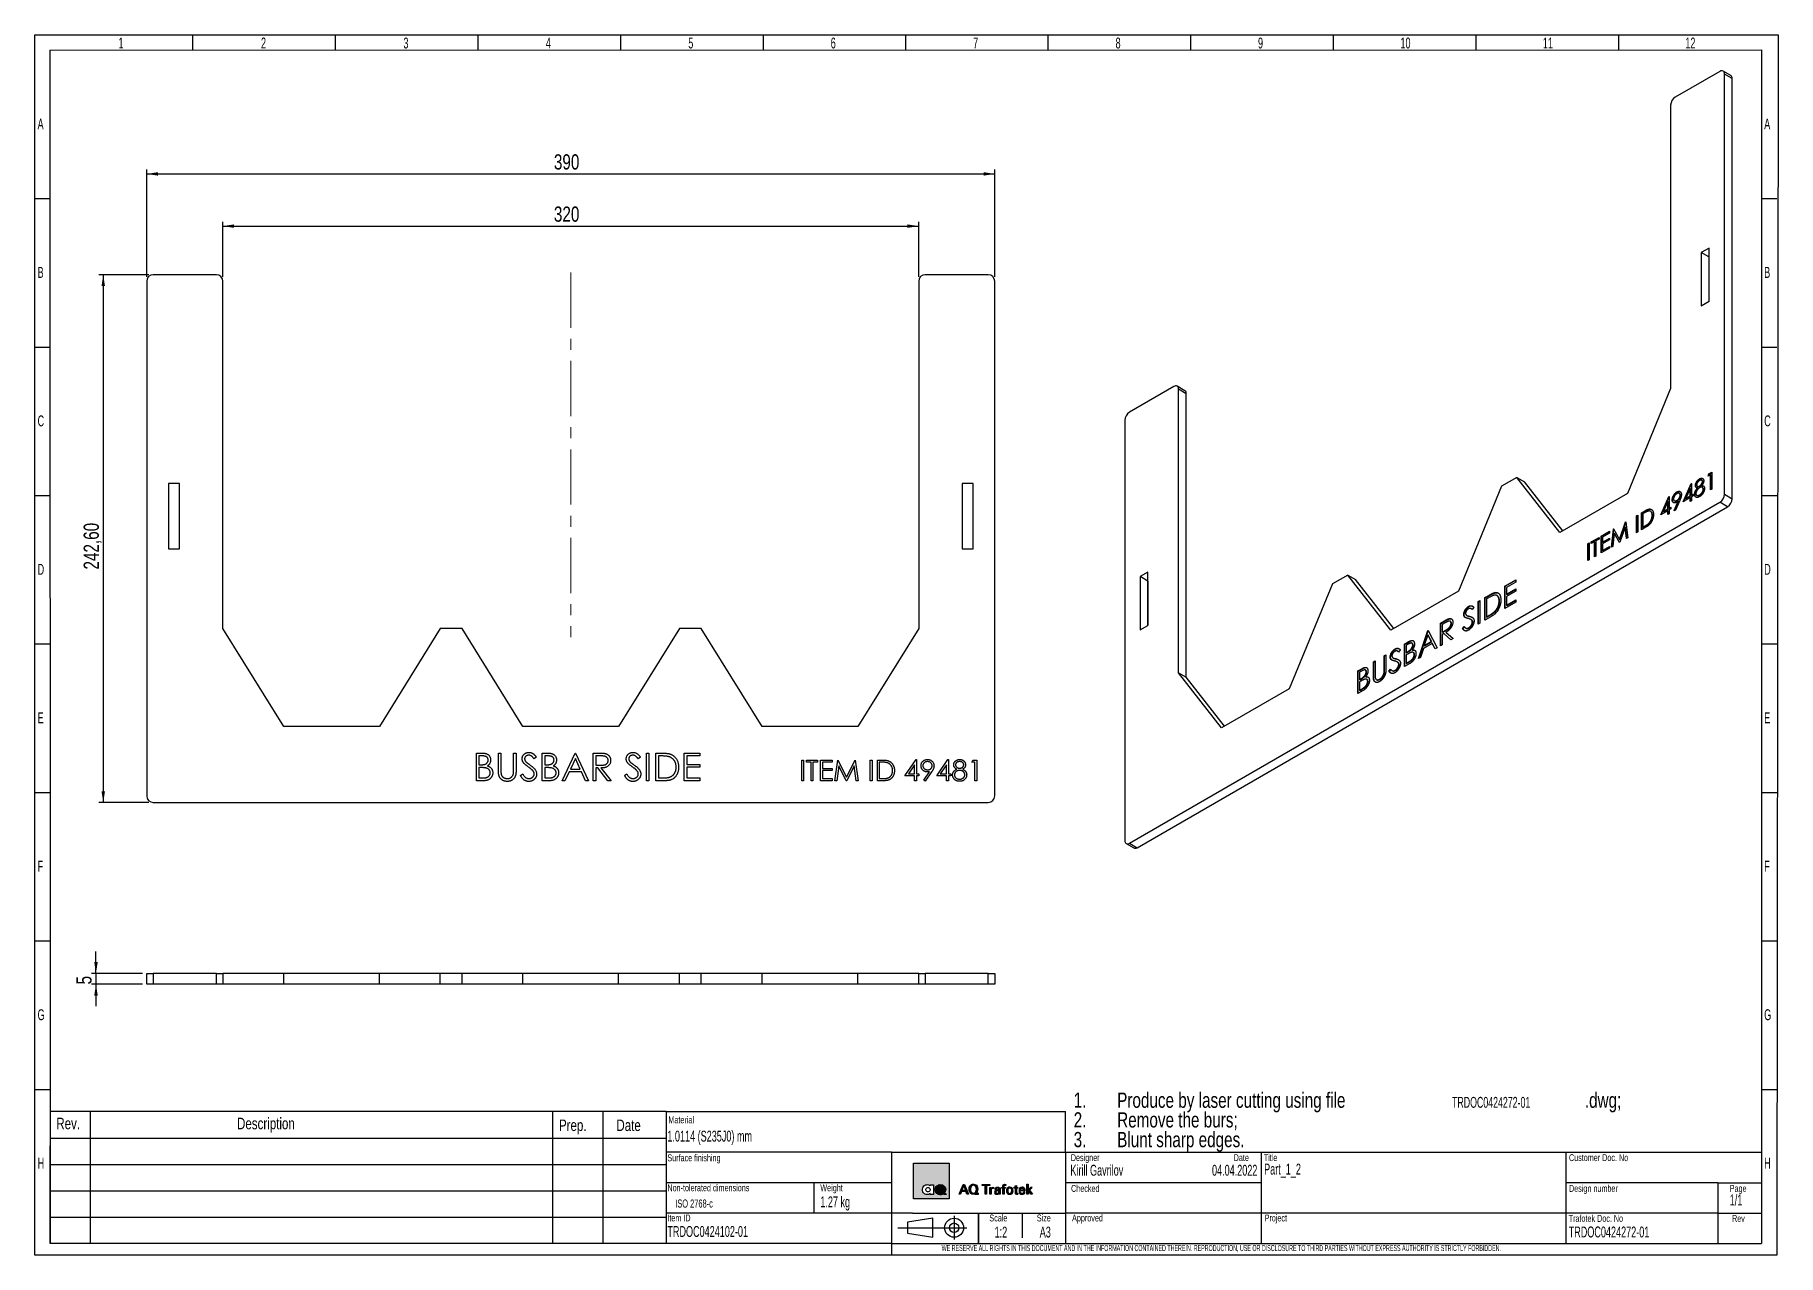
# Model space of a CAD drawing. Header units: millimetres. Extents: x 10 to 411, y 8 to 288.
import ezdxf

# ---------------------------------------------------------------- set-up
doc = ezdxf.new("R2010")
doc.units = ezdxf.units.MM
doc.linetypes.add('CENTERX2', pattern=[20.32, 12.7, -2.54, 2.54, -2.54])
for name, color, linetype in [('DIMENSIONS', 124, 'Continuous'), ('LOGOBLACK', 7, 'Continuous'), ('LOGORED', 242, 'Continuous'), ('LOGOWHITE', 7, 'Continuous'), ('SLD-0', 179, 'Continuous')]:
    doc.layers.add(name, color=color, linetype=linetype)
doc.styles.add('SLDTEXTSTYLE0', font='TXT', dxfattribs={"width": 0.605})
doc.styles.add('SLDTEXTSTYLE1', font='TXT', dxfattribs={"width": 0.75})
doc.styles.add('SLDTEXTSTYLE2', font='TXT', dxfattribs={"width": 0.623711})
doc.styles.add('SLDTEXTSTYLE3', font='TXT', dxfattribs={"width": 0.523918})
doc.dimstyles.new('SLDDIMSTYLE0', dxfattribs={"dimtxt": 3.5, "dimasz": 2.6, "dimexe": 0, "dimexo": 0.0625, "dimgap": 0.875, "dimtad": 1, "dimlfac": 2, "dimrnd": 1e-09, "dimzin": 12, "dimdsep": 46, "dimtxsty": 'SLDTEXTSTYLE1', "dimsah": 1, "dimcen": 0.09, "dimadec": 0, "dimazin": 3, "dimtfac": 1, "dimtmove": 0, "dimatfit": 0, "dimfxl": 1, "dimfrac": 2, "dimtolj": 1, "dimtzin": 12, "dimarcsym": 0})
doc.dimstyles.new('SLDDIMSTYLE1', dxfattribs={"dimtxt": 3.5, "dimasz": 2.6, "dimexe": 0, "dimexo": 0.0625, "dimgap": 0.875, "dimtad": 1, "dimlfac": 2, "dimrnd": 1e-09, "dimzin": 12, "dimdsep": 46, "dimtxsty": 'SLDTEXTSTYLE1', "dimsah": 1, "dimcen": 0.09, "dimadec": 0, "dimazin": 3, "dimtfac": 1, "dimtofl": 0, "dimtmove": 0, "dimatfit": 3, "dimfxl": 1, "dimfrac": 2, "dimtolj": 1, "dimtzin": 12, "dimarcsym": 0})

msp = doc.modelspace()

# ---------------------------------------------------------------- texts
at = {"layer": 'SLD-0'}
for s, insert, char_height, attachment_point, style in [('1', (28.9764, 287.8771), 2.5, 1, 'SLDTEXTSTYLE2'), ('2', (61.7264, 287.8771), 2.5, 1, 'SLDTEXTSTYLE2'), ('3', (94.4764, 287.8771), 2.5, 1, 'SLDTEXTSTYLE2'), ('4', (127.2264, 287.8771), 2.5, 1, 'SLDTEXTSTYLE2'), ('5', (159.9764, 287.8771), 2.5, 1, 'SLDTEXTSTYLE2'), ('6', (192.7264, 287.8771), 2.5, 1, 'SLDTEXTSTYLE2'), ('7', (225.4764, 287.8771), 2.5, 1, 'SLDTEXTSTYLE2'), ('8', (258.2264, 287.8771), 2.5, 1, 'SLDTEXTSTYLE2'), ('9', (290.9764, 287.8771), 2.5, 1, 'SLDTEXTSTYLE2'), ('10', (323.7264, 287.8771), 2.5, 1, 'SLDTEXTSTYLE2'), ('11', (356.4764, 287.8771), 2.5, 1, 'SLDTEXTSTYLE2'), ('12', (389.2264, 287.8771), 2.5, 1, 'SLDTEXTSTYLE2'), ('A', (10.3622, 269.2765), 2.5, 1, 'SLDTEXTSTYLE2'), ('A', (407.3622, 269.2765), 2.5, 1, 'SLDTEXTSTYLE2'), ('B', (10.3622, 235.1515), 2.5, 1, 'SLDTEXTSTYLE2'), ('B', (407.3622, 235.1515), 2.5, 1, 'SLDTEXTSTYLE2'), ('C', (10.3622, 201.0265), 2.5, 1, 'SLDTEXTSTYLE2'), ('C', (407.3622, 201.0265), 2.5, 1, 'SLDTEXTSTYLE2'), ('D', (10.3622, 166.9015), 2.5, 1, 'SLDTEXTSTYLE2'), ('D', (407.3622, 166.9015), 2.5, 1, 'SLDTEXTSTYLE2'), ('E', (10.3622, 132.7765), 2.5, 1, 'SLDTEXTSTYLE2'), ('E', (407.3622, 132.7765), 2.5, 1, 'SLDTEXTSTYLE2'), ('F', (10.3622, 98.6515), 2.5, 1, 'SLDTEXTSTYLE2'), ('F', (407.3622, 98.6515), 2.5, 1, 'SLDTEXTSTYLE2'), ('G', (10.3622, 64.5265), 2.5, 1, 'SLDTEXTSTYLE2'), ('G', (407.3622, 64.5265), 2.5, 1, 'SLDTEXTSTYLE2'), ('Rev.', (14.671, 39.5992), 2.64583, 1, 'SLDTEXTSTYLE1'), ('Description', (56.2269, 39.5992), 2.645833, 1, 'SLDTEXTSTYLE1'), ('Prep.', (130.2469, 39.1936), 2.64583, 1, 'SLDTEXTSTYLE1'), ('Date', (143.4511, 39.1936), 2.64583, 1, 'SLDTEXTSTYLE1'), ('1.0114 (S235J0) mm', (155.1678, 36.6231), 2.5, 1, 'SLDTEXTSTYLE2'), ('Material', (155.4019, 39.9124), 1.5875, 1, 'SLDTEXTSTYLE2'), ('H', (10.3622, 30.4015), 2.5, 1, 'SLDTEXTSTYLE2'), ('Surface finishing', (155.1678, 31.1836), 1.5875, 1, 'SLDTEXTSTYLE2'), ('Kirill Gavrilov', (247.8324, 28.7812), 2.5, 1, 'SLDTEXTSTYLE2'), ('Designer', (247.9308, 31.225), 1.5875, 1, 'SLDTEXTSTYLE2'), ('04.04.2022', (290.8337, 28.7812), 2.5, 3, 'SLDTEXTSTYLE2'), ('Date', (285.3841, 31.225), 1.5875, 1, 'SLDTEXTSTYLE2'), ('Title', (292.2813, 31.225), 1.5875, 1, 'SLDTEXTSTYLE2'), ('Part_1_2', (292.3797, 29.0483), 2.5, 1, 'SLDTEXTSTYLE2'), ('Customer Doc. No', (362.4788, 31.225), 1.5875, 1, 'SLDTEXTSTYLE2'), ('H', (407.3622, 30.4015), 2.5, 1, 'SLDTEXTSTYLE2'), ('Non-tolerated dimensions', (155.1678, 24.2979), 1.5875, 1, 'SLDTEXTSTYLE2'), ('Weight', (190.336, 24.2979), 1.5875, 1, 'SLDTEXTSTYLE2'), ('Checked', (247.9926, 24.1515), 1.5875, 1, 'SLDTEXTSTYLE2'), ('Design number', (362.4788, 24.1551), 1.5875, 1, 'SLDTEXTSTYLE2'), ('Page', (399.4389, 24.1551), 1.5875, 1, 'SLDTEXTSTYLE2'), ('ISO 2768-c', (156.9777, 20.8066), 1.85208, 1, 'SLDTEXTSTYLE0'), ('1.27 kg', (190.336, 21.5111), 2.5, 1, 'SLDTEXTSTYLE2'), ('1/1', (399.4389, 21.9597), 2.5, 1, 'SLDTEXTSTYLE2'), ('Item ID', (155.1678, 17.359), 1.5875, 1, 'SLDTEXTSTYLE2'), ('Scale', (231.2775, 17.3538), 1.5875, 2, 'SLDTEXTSTYLE2'), ('Size', (241.7309, 17.3538), 1.5875, 2, 'SLDTEXTSTYLE2'), ('Approved', (248.2257, 17.3538), 1.5875, 1, 'SLDTEXTSTYLE2'), ('Project', (292.497, 17.3538), 1.5875, 1, 'SLDTEXTSTYLE2'), ('Trafotek Doc. No', (362.4073, 17.2582), 1.5875, 1, 'SLDTEXTSTYLE2'), ('Rev', (399.9631, 17.2582), 1.5875, 1, 'SLDTEXTSTYLE2'), ('TRDOC0424102-01', (155.1678, 14.7053), 2.5, 1, 'SLDTEXTSTYLE2'), ('1:2', (231.8627, 14.5689), 2.5, 2, 'SLDTEXTSTYLE2'), ('A3', (242.0617, 14.5689), 2.5, 2, 'SLDTEXTSTYLE2'), ('TRDOC0424272-01', (362.4073, 14.593), 2.5, 1, 'SLDTEXTSTYLE2'), ('WE RESERVE ALL RIGHTS IN THIS DOCUMENT AND IN THE INFORMATION CONTAINED THEREIN. REPRODUCTION, USE OR DISCLOSURE TO THIRD PARTIES WITHOUT EXPRESS AUTHORITY IS STRICTLY FORBIDDEN.', (218.23, 10.3488), 1.4, 1, 'SLDTEXTSTYLE3')]:
    msp.add_mtext(s, dxfattribs=dict(at, insert=insert, char_height=char_height, attachment_point=attachment_point, style=style))

# ---------------------------------------------------------------- blocks, each defined once
blk = doc.blocks.new('Block1')
at = {"layer": 'SLD-0'}
for p, q in [((226.18, 17.65), (220.35, 16.72)), ((220.35, 16.72), (220.35, 14.22)), ((226.18, 13.29), (226.18, 17.65)), ((231.06, 18.21), (231.06, 12.79)), ((218.15, 15.47), (233.99, 15.47)), ((220.35, 14.22), (226.18, 13.29))]:
    blk.add_line(p, q, dxfattribs=at)
for radius in [2.18, 1.09]:
    blk.add_circle((231.06, 15.47), radius, dxfattribs=at)
blk = doc.blocks.new('AQ_Trafotek_Block')
at = {"layer": 'LOGOBLACK'}
h = blk.add_hatch(color=256, dxfattribs=at)
h.paths.add_polyline_path([(735, -337), (684, -460), (702, -460), (716, -428), (772, -428), (785, -460), (805, -460), (754, -337)], flags=0)
h.paths.add_polyline_path([(767, -414), (721, -414), (744, -355)], flags=0)
h = blk.add_hatch(color=256, dxfattribs=at)
edge = h.paths.add_edge_path(flags=0)
edge.add_spline(control_points=[(902, -448), (925, -428), (924, -386), (913, -350), (885, -330), (843, -337), (824, -353), (811, -381), (811, -412), (819, -437), (836, -456), (859, -464), (875, -463), (886, -460)], knot_values=[0, 0, 0, 0, 0.162892, 0.228963, 0.366562, 0.432634, 0.478693, 0.554572, 0.661574, 0.700725, 0.750248, 0.805808, 1, 1, 1, 1], weights=[1, 1, 1, 1, 1, 1, 1, 1, 1, 1, 1, 1, 1, 1], degree=3, periodic=0)
edge.add_line((886, -460), (930, -460))
edge.add_line((930, -460), (930, -448))
edge.add_line((930, -448), (902, -448))
edge = h.paths.add_edge_path(flags=0)
edge.add_spline(control_points=[(830, -399), (831, -384), (835, -357), (875, -343), (903, -365), (907, -405), (896, -446), (857, -453), (833, -431), (830, -411), (830, -399)], knot_values=[0, 0, 0, 0, 0.157283, 0.255803, 0.385488, 0.51687, 0.669308, 0.768318, 0.880169, 1, 1, 1, 1], weights=[1, 1, 1, 1, 1, 1, 1, 1, 1, 1, 1], degree=3, periodic=0)
for points in [[(977, -337), (977, -352), (1019, -352), (1019, -460), (1035, -460), (1035, -352), (1077, -352), (1077, -337)], [(1617, -375), (1597, -375), (1565, -409), (1565, -336), (1549, -336), (1549, -460), (1565, -460), (1565, -414), (1599, -460), (1620, -460), (1582, -411)]]:
    blk.add_hatch(color=256, dxfattribs=at).paths.add_polyline_path(points, flags=0)
h = blk.add_hatch(color=256, dxfattribs=at)
edge = h.paths.add_edge_path(flags=0)
edge.add_spline(control_points=[(1093, -411), (1095, -398), (1104, -386), (1123, -390), (1124, -390)], knot_values=[0, 0, 0, 0, 0.813923, 1, 1, 1, 1], weights=[1, 1, 1, 1, 1], degree=3, periodic=0)
edge.add_line((1124, -390), (1124, -375))
edge.add_spline(control_points=[(1124, -375), (1122, -374), (1101, -372), (1094, -389), (1093, -389)], knot_values=[0, 0, 0, 0, 0.625611, 1, 1, 1, 1], weights=[1, 1, 1, 1, 1], degree=3, periodic=0)
edge.add_line((1093, -389), (1093, -375))
edge.add_line((1093, -375), (1077, -375))
edge.add_line((1077, -375), (1077, -460))
edge.add_line((1077, -460), (1093, -460))
edge.add_line((1093, -460), (1093, -411))
h = blk.add_hatch(color=256, dxfattribs=at)
edge = h.paths.add_edge_path(flags=0)
edge.add_spline(control_points=[(1158, -397), (1160, -392), (1160, -382), (1195, -384), (1194, -406), (1194, -407)], knot_values=[0, 0, 0, 0, 0.487725, 0.720185, 1, 1, 1, 1], weights=[1, 1, 1, 1, 1, 1], degree=3, periodic=0)
edge.add_spline(control_points=[(1194, -407), (1165, -407), (1137, -410), (1137, -456), (1168, -466), (1185, -460), (1194, -448)], knot_values=[0, 0, 0, 0, 0.449684, 0.619999, 0.797809, 1, 1, 1, 1], weights=[1, 1, 1, 1, 1, 1, 1], degree=3, periodic=0)
edge.add_line((1194, -448), (1194, -460))
edge.add_line((1194, -460), (1209, -460))
edge.add_line((1209, -460), (1209, -392))
edge.add_spline(control_points=[(1209, -392), (1207, -380), (1190, -372), (1161, -371), (1143, -383), (1142, -397)], knot_values=[0, 0, 0, 0, 0.347593, 0.579527, 1, 1, 1, 1], weights=[1, 1, 1, 1, 1, 1], degree=3, periodic=0)
edge.add_line((1142, -397), (1158, -397))
edge = h.paths.add_edge_path(flags=0)
edge.add_spline(control_points=[(1193, -429), (1193, -436), (1187, -447), (1175, -452), (1159, -450), (1152, -438), (1155, -425), (1169, -418), (1186, -418), (1193, -418)], knot_values=[0, 0, 0, 0, 0.162836, 0.30852, 0.429135, 0.541088, 0.645395, 0.79804, 1, 1, 1, 1], weights=[1, 1, 1, 1, 1, 1, 1, 1, 1, 1], degree=3, periodic=0)
edge.add_line((1193, -418), (1193, -429))
h = blk.add_hatch(color=256, dxfattribs=at)
edge = h.paths.add_edge_path(flags=0)
edge.add_line((1258, -375), (1258, -357))
edge.add_spline(control_points=[(1258, -357), (1258, -355), (1260, -351), (1264, -349), (1266, -349)], knot_values=[0, 0, 0, 0, 0.493872, 1, 1, 1, 1], weights=[1, 1, 1, 1, 1], degree=3, periodic=0)
edge.add_line((1266, -349), (1280, -349))
edge.add_line((1280, -349), (1280, -337))
edge.add_spline(control_points=[(1280, -337), (1271, -334), (1247, -334), (1243, -351), (1243, -357)], knot_values=[0, 0, 0, 0, 0.724944, 1, 1, 1, 1], weights=[1, 1, 1, 1, 1], degree=3, periodic=0)
edge.add_line((1243, -357), (1243, -375))
edge.add_line((1243, -375), (1225, -375))
edge.add_line((1225, -375), (1225, -386))
edge.add_line((1225, -386), (1243, -386))
edge.add_line((1243, -386), (1243, -460))
edge.add_line((1243, -460), (1258, -460))
edge.add_line((1258, -460), (1258, -386))
edge.add_line((1258, -386), (1278, -386))
edge.add_line((1278, -386), (1278, -375))
edge.add_line((1278, -375), (1258, -375))
h = blk.add_hatch(color=256, dxfattribs=at)
edge = h.paths.add_edge_path(flags=0)
edge.add_spline(control_points=[(1288, -418), (1288, -431), (1297, -456), (1329, -466), (1364, -456), (1378, -423), (1369, -382), (1336, -369), (1298, -378), (1288, -402), (1288, -418)], knot_values=[0, 0, 0, 0, 0.130361, 0.249388, 0.355922, 0.49512, 0.618471, 0.746102, 0.840269, 1, 1, 1, 1], weights=[1, 1, 1, 1, 1, 1, 1, 1, 1, 1, 1], degree=3, periodic=0)
edge = h.paths.add_edge_path(flags=0)
edge.add_spline(control_points=[(1305, -418), (1305, -408), (1308, -391), (1333, -381), (1356, -393), (1357, -419), (1353, -445), (1328, -455), (1308, -442), (1305, -426), (1305, -418)], knot_values=[0, 0, 0, 0, 0.147742, 0.256769, 0.373643, 0.506367, 0.655125, 0.753769, 0.87571, 1, 1, 1, 1], weights=[1, 1, 1, 1, 1, 1, 1, 1, 1, 1, 1], degree=3, periodic=0)
h = blk.add_hatch(color=256, dxfattribs=at)
edge = h.paths.add_edge_path(flags=0)
edge.add_line((1401, -386), (1401, -445))
edge.add_spline(control_points=[(1401, -445), (1401, -450), (1405, -464), (1427, -461), (1436, -460)], knot_values=[0, 0, 0, 0, 0.293253, 1, 1, 1, 1], weights=[1, 1, 1, 1, 1], degree=3, periodic=0)
edge.add_line((1436, -460), (1436, -448))
edge.add_spline(control_points=[(1436, -448), (1431, -449), (1420, -450), (1417, -443), (1417, -440)], knot_values=[0, 0, 0, 0, 0.687979, 1, 1, 1, 1], weights=[1, 1, 1, 1, 1], degree=3, periodic=0)
edge.add_line((1417, -440), (1417, -386))
edge.add_line((1417, -386), (1435, -386))
edge.add_line((1435, -386), (1435, -375))
edge.add_line((1435, -375), (1417, -375))
edge.add_line((1417, -375), (1417, -351))
edge.add_line((1417, -351), (1401, -357))
edge.add_line((1401, -357), (1401, -375))
edge.add_line((1401, -375), (1385, -375))
edge.add_line((1385, -375), (1385, -386))
edge.add_line((1385, -386), (1401, -386))
h = blk.add_hatch(color=256, dxfattribs=at)
edge = h.paths.add_edge_path(flags=0)
edge.add_line((1464, -420), (1527, -420))
edge.add_spline(control_points=[(1527, -420), (1527, -399), (1521, -379), (1488, -369), (1455, -380), (1447, -418), (1454, -455), (1496, -469), (1525, -454), (1526, -434)], knot_values=[0, 0, 0, 0, 0.169898, 0.269728, 0.391341, 0.544509, 0.675963, 0.800633, 1, 1, 1, 1], weights=[1, 1, 1, 1, 1, 1, 1, 1, 1, 1], degree=3, periodic=0)
edge.add_line((1526, -434), (1510, -434))
edge.add_spline(control_points=[(1510, -434), (1510, -447), (1478, -459), (1464, -438), (1464, -420)], knot_values=[0, 0, 0, 0, 0.399735, 1, 1, 1, 1], weights=[1, 1, 1, 1, 1], degree=3, periodic=0)
edge = h.paths.add_edge_path(flags=0)
edge.add_line((1510, -409), (1465, -409))
edge.add_spline(control_points=[(1465, -409), (1465, -390), (1496, -375), (1510, -394), (1510, -409)], knot_values=[0, 0, 0, 0, 0.515872, 1, 1, 1, 1], weights=[1, 1, 1, 1, 1], degree=3, periodic=0)
at = {"layer": 'LOGORED'}
h = blk.add_hatch(color=256, dxfattribs=at)
h.paths.add_polyline_path([(100, -66), (100, -522), (557, -522), (557, -66)], flags=0)
edge = h.paths.add_edge_path(flags=0)
edge.add_line((489, -467), (481, -460))
edge.add_spline(control_points=[(481, -460), (481, -460), (450, -477), (385, -452), (374, -401), (390, -360), (426, -336), (491, -342), (527, -410), (500, -442), (499, -443)], knot_values=[0, 0, 0, 0, 0.13222, 0.219258, 0.380346, 0.473973, 0.591834, 0.699915, 0.828497, 1, 1, 1, 1], weights=[1, 1, 1, 1, 1, 1, 1, 1, 1, 1, 1], degree=3, periodic=0)
edge.add_line((499, -443), (522, -467))
edge.add_line((522, -467), (489, -467))
edge = h.paths.add_edge_path(flags=0)
edge.add_line((313, -466), (313, -452))
edge.add_spline(control_points=[(313, -452), (312, -452), (300, -468), (254, -468), (221, -442), (210, -396), (238, -348), (288, -332), (312, -353), (313, -354)], knot_values=[0, 0, 0, 0, 0.09906, 0.195454, 0.327314, 0.552214, 0.641111, 0.793423, 1, 1, 1, 1], weights=[1, 1, 1, 1, 1, 1, 1, 1, 1, 1], degree=3, periodic=0)
edge.add_line((313, -354), (313, -344))
edge.add_line((313, -344), (356, -344))
edge.add_line((356, -344), (356, -466))
edge.add_line((356, -466), (313, -466))
h = blk.add_hatch(color=256, dxfattribs=at)
edge = h.paths.add_edge_path(flags=0)
edge.add_spline(control_points=[(475, -418), (475, -418), (483, -407), (474, -385), (462, -375), (445, -373), (432, -379), (422, -388), (418, -411), (437, -435), (456, -431), (457, -431)], knot_values=[0, 0, 0, 0, 0.117515, 0.198973, 0.296883, 0.449973, 0.507573, 0.571323, 0.70267, 0.849661, 1, 1, 1, 1], weights=[1, 1, 1, 1, 1, 1, 1, 1, 1, 1, 1, 1], degree=3, periodic=0)
edge.add_line((457, -431), (443, -415))
edge.add_line((443, -415), (466, -411))
edge.add_line((466, -411), (475, -418))
at = {"layer": 'LOGOWHITE'}
h = blk.add_hatch(color=256, dxfattribs=at)
edge = h.paths.add_edge_path(flags=0)
edge.add_spline(control_points=[(499, -443), (500, -442), (527, -410), (491, -342), (426, -336), (390, -360), (374, -401), (385, -452), (450, -477), (481, -460), (481, -460)], knot_values=[0, 0, 0, 0, 0.171503, 0.300085, 0.408166, 0.526027, 0.619654, 0.780742, 0.86778, 1, 1, 1, 1], weights=[1, 1, 1, 1, 1, 1, 1, 1, 1, 1, 1], degree=3, periodic=0)
edge.add_line((481, -460), (489, -467))
edge.add_line((489, -467), (522, -467))
edge.add_line((522, -467), (499, -443))
edge = h.paths.add_edge_path(flags=0)
edge.add_line((443, -415), (457, -431))
edge.add_spline(control_points=[(457, -431), (456, -431), (437, -435), (418, -411), (422, -388), (432, -379), (445, -373), (462, -375), (474, -385), (483, -407), (475, -418), (475, -418)], knot_values=[0, 0, 0, 0, 0.150339, 0.29733, 0.428677, 0.492427, 0.550027, 0.703117, 0.801027, 0.882485, 1, 1, 1, 1], weights=[1, 1, 1, 1, 1, 1, 1, 1, 1, 1, 1, 1], degree=3, periodic=0)
edge.add_line((475, -418), (466, -411))
edge.add_line((466, -411), (443, -415))
at = {"color": 7, "linetype": 'Continuous', "lineweight": 18}
for p, q in [((499, -443), (522, -467)), ((481, -460), (489, -467)), ((489, -467), (522, -467))]:
    blk.add_line(p, q, dxfattribs=at)
at = {"layer": 'LOGOBLACK'}
for p, q in [((684, -460), (735, -337)), ((716, -428), (702, -460)), ((772, -428), (716, -428)), ((721, -414), (744, -355)), ((767, -414), (721, -414)), ((735, -337), (754, -337)), ((744, -355), (767, -414)), ((754, -337), (805, -460)), ((785, -460), (772, -428)), ((977, -337), (1077, -337)), ((977, -352), (977, -337)), ((1019, -352), (977, -352)), ((1019, -460), (1019, -352)), ((1077, -352), (1035, -352)), ((1035, -352), (1035, -460)), ((1077, -337), (1077, -352)), ((1077, -460), (1077, -375)), ((1077, -375), (1093, -375)), ((1093, -375), (1093, -389)), ((1093, -411), (1093, -460)), ((1124, -375), (1124, -390)), ((1158, -397), (1142, -397)), ((1193, -418), (1193, -429)), ((1209, -392), (1209, -460)), ((1225, -386), (1225, -375)), ((1225, -375), (1243, -375)), ((1243, -386), (1225, -386)), ((1243, -375), (1243, -357)), ((1243, -460), (1243, -386)), ((1258, -375), (1258, -357)), ((1258, -375), (1278, -375)), ((1278, -386), (1258, -386)), ((1258, -386), (1258, -460)), ((1280, -349), (1266, -349)), ((1278, -375), (1278, -386)), ((1280, -337), (1280, -349)), ((1385, -386), (1385, -375)), ((1385, -375), (1401, -375)), ((1401, -386), (1385, -386)), ((1401, -357), (1417, -351)), ((1401, -375), (1401, -357)), ((1401, -386), (1401, -445)), ((1417, -351), (1417, -375)), ((1417, -375), (1435, -375)), ((1435, -386), (1417, -386)), ((1417, -386), (1417, -440)), ((1435, -375), (1435, -386)), ((1527, -420), (1464, -420)), ((1510, -409), (1465, -409)), ((1510, -434), (1526, -434)), ((1549, -336), (1565, -336)), ((1549, -460), (1549, -336)), ((1565, -336), (1565, -409)), ((1597, -375), (1565, -409)), ((1599, -460), (1565, -414)), ((1565, -414), (1565, -460)), ((1617, -375), (1582, -411)), ((1582, -411), (1620, -460)), ((1617, -375), (1597, -375)), ((702, -460), (684, -460)), ((805, -460), (785, -460)), ((886, -460), (930, -460)), ((902, -448), (930, -448)), ((930, -460), (930, -448)), ((1035, -460), (1019, -460)), ((1093, -460), (1077, -460)), ((1194, -460), (1194, -448)), ((1209, -460), (1194, -460)), ((1258, -460), (1243, -460)), ((1436, -448), (1436, -460)), ((1565, -460), (1549, -460)), ((1620, -460), (1599, -460))]:
    blk.add_line(p, q, dxfattribs=at)
for points, knots in [([(886, -460), (875, -463), (859, -464), (836, -456), (819, -437), (811, -412), (811, -381), (824, -353), (843, -337), (885, -330), (913, -350), (924, -386), (925, -428), (902, -448)], [0, 0, 0, 0, 0.194192, 0.249752, 0.299275, 0.338426, 0.445428, 0.521307, 0.567366, 0.633438, 0.771037, 0.837108, 1, 1, 1, 1]), ([(830, -399), (831, -384), (835, -357), (875, -343), (903, -365), (907, -405), (896, -446), (857, -453), (833, -431), (830, -411), (830, -399)], [0, 0, 0, 0, 0.157283, 0.255803, 0.385488, 0.51687, 0.669308, 0.768318, 0.880169, 1, 1, 1, 1]), ([(1093, -389), (1094, -389), (1101, -372), (1122, -374), (1124, -375)], [0, 0, 0, 0, 0.374389, 1, 1, 1, 1]), ([(1124, -390), (1123, -390), (1104, -386), (1095, -398), (1093, -411)], [0, 0, 0, 0, 0.186077, 1, 1, 1, 1]), ([(1194, -407), (1165, -407), (1137, -410), (1137, -456), (1168, -466), (1185, -460), (1194, -448)], [0, 0, 0, 0, 0.449684, 0.619999, 0.797809, 1, 1, 1, 1]), ([(1142, -397), (1143, -383), (1161, -371), (1190, -372), (1207, -380), (1209, -392)], [0, 0, 0, 0, 0.420473, 0.652407, 1, 1, 1, 1]), ([(1193, -418), (1186, -418), (1169, -418), (1155, -425), (1152, -438), (1159, -450), (1175, -452), (1187, -447), (1193, -436), (1193, -429)], [0, 0, 0, 0, 0.20196, 0.354605, 0.458912, 0.570865, 0.69148, 0.837164, 1, 1, 1, 1]), ([(1194, -407), (1194, -406), (1195, -384), (1160, -382), (1160, -392), (1158, -397)], [0, 0, 0, 0, 0.279815, 0.512275, 1, 1, 1, 1]), ([(1243, -357), (1243, -351), (1247, -334), (1271, -334), (1280, -337)], [0, 0, 0, 0, 0.275056, 1, 1, 1, 1]), ([(1258, -357), (1258, -355), (1260, -351), (1264, -349), (1266, -349)], [0, 0, 0, 0, 0.493872, 1, 1, 1, 1]), ([(1288, -418), (1288, -402), (1298, -378), (1336, -369), (1369, -382), (1378, -423), (1364, -456), (1329, -466), (1297, -456), (1288, -431), (1288, -418)], [0, 0, 0, 0, 0.159731, 0.253898, 0.381529, 0.50488, 0.644078, 0.750612, 0.869639, 1, 1, 1, 1]), ([(1305, -418), (1305, -408), (1308, -391), (1333, -381), (1356, -393), (1357, -419), (1353, -445), (1328, -455), (1308, -442), (1305, -426), (1305, -418)], [0, 0, 0, 0, 0.147742, 0.256769, 0.373643, 0.506367, 0.655125, 0.753769, 0.87571, 1, 1, 1, 1]), ([(1401, -445), (1401, -450), (1405, -464), (1427, -461), (1436, -460)], [0, 0, 0, 0, 0.293253, 1, 1, 1, 1]), ([(1417, -440), (1417, -443), (1420, -450), (1431, -449), (1436, -448)], [0, 0, 0, 0, 0.312021, 1, 1, 1, 1]), ([(1527, -420), (1527, -399), (1521, -379), (1488, -369), (1455, -380), (1447, -418), (1454, -455), (1496, -469), (1525, -454), (1526, -434)], [0, 0, 0, 0, 0.169898, 0.269728, 0.391341, 0.544509, 0.675963, 0.800633, 1, 1, 1, 1]), ([(1510, -434), (1510, -447), (1478, -459), (1464, -438), (1464, -420)], [0, 0, 0, 0, 0.399735, 1, 1, 1, 1]), ([(1465, -409), (1465, -390), (1496, -375), (1510, -394), (1510, -409)], [0, 0, 0, 0, 0.515872, 1, 1, 1, 1])]:
    blk.add_open_spline(points, degree=3, knots=knots, dxfattribs=at)
at = {"layer": 'LOGORED'}
for p, q in [((100, -66), (557, -66)), ((100, -522), (100, -66)), ((557, -66), (557, -522)), ((466, -411), (443, -415)), ((443, -415), (457, -431)), ((475, -418), (466, -411)), ((557, -522), (100, -522))]:
    blk.add_line(p, q, dxfattribs=at)
at = {"layer": 'LOGORED', "linetype": 'Continuous'}
blk.add_ellipse((287, -404), major_axis=(3.9, -27.3), ratio=0.991275, dxfattribs=at)
at = {"layer": 'LOGORED'}
blk.add_open_spline([(457, -431), (456, -431), (437, -435), (418, -411), (422, -388), (432, -379), (445, -373), (462, -375), (474, -385), (483, -407), (475, -418), (475, -418)], degree=3, knots=[0, 0, 0, 0, 0.150339, 0.29733, 0.428677, 0.492427, 0.550027, 0.703117, 0.801027, 0.882485, 1, 1, 1, 1], dxfattribs=at)
at = {"layer": 'LOGOWHITE'}
for p, q in [((313, -354), (313, -344)), ((313, -344), (356, -344)), ((356, -344), (356, -466)), ((313, -466), (313, -452)), ((356, -466), (313, -466))]:
    blk.add_line(p, q, dxfattribs=at)
for points, knots in [([(313, -452), (312, -452), (300, -468), (254, -468), (221, -442), (210, -396), (238, -348), (288, -332), (312, -353), (313, -354)], [0, 0, 0, 0, 0.09906, 0.195454, 0.327314, 0.552214, 0.641111, 0.793423, 1, 1, 1, 1]), ([(481, -460), (481, -460), (450, -477), (385, -452), (374, -401), (390, -360), (426, -336), (491, -342), (527, -410), (500, -442), (499, -443)], [0, 0, 0, 0, 0.13222, 0.219258, 0.380346, 0.473973, 0.591834, 0.699915, 0.828497, 1, 1, 1, 1])]:
    blk.add_open_spline(points, degree=3, knots=knots, dxfattribs=at)
blk = doc.blocks.new('SW_NOTE_0')
at = {"layer": 'DIMENSIONS', "color": 0, "attachment_point": 1}
for s, insert, char_height, style in [('1.', (-10, 4.51), 3.5, 'SLDTEXTSTYLE1'), ('Produce by laser cutting using file', (0, 4.51), 3.5, 'SLDTEXTSTYLE1'), ('.dwg;', (107.53, 4.51), 3.5, 'SLDTEXTSTYLE1'), ('2.', (-10, -0.01), 3.5, 'SLDTEXTSTYLE1'), ('Remove the burs;', (0, -0.01), 3.5, 'SLDTEXTSTYLE1'), ('TRDOC0424272-01', (77, 3.52), 2.5, 'SLDTEXTSTYLE0'), ('3.', (-10, -4.54), 3.5, 'SLDTEXTSTYLE1'), ('Blunt sharp edges.', (0, -4.54), 3.5, 'SLDTEXTSTYLE1')]:
    blk.add_mtext(s, dxfattribs=dict(at, insert=insert, char_height=char_height, style=style))
blk = doc.blocks.new('_D')
at = {"layer": 'DIMENSIONS'}
for p, q in [((23.79, 72.78), (23.79, 77.78)), ((34.46, 72.78), (22.79, 72.78)), ((23.79, 72.78), (23.79, 70.28)), ((34.46, 70.28), (22.79, 70.28)), ((23.79, 70.28), (23.79, 65.28))]:
    blk.add_line(p, q, dxfattribs=at)
for points in [[(23.79, 72.78), (24.19, 75.38), (23.39, 75.38)], [(23.79, 70.28), (23.39, 67.68), (24.19, 67.68)]]:
    blk.add_solid(points, dxfattribs=at)
at = {"layer": 'DIMENSIONS', "insert": (19.28, 70.24), "char_height": 3.5, "attachment_point": 1, "rotation": 90, "style": 'SLDTEXTSTYLE1'}
blk.add_mtext('5', dxfattribs=at)
blk = doc.blocks.new('_D_1')
at = {"layer": 'DIMENSIONS'}
for p, q in [((35.46, 232.86), (35.46, 257.54)), ((35.46, 256.54), (230.46, 256.54)), ((230.46, 232.86), (230.46, 257.54))]:
    blk.add_line(p, q, dxfattribs=at)
for points in [[(35.46, 256.54), (38.06, 256.14), (38.06, 256.94)], [(230.46, 256.54), (227.86, 256.94), (227.86, 256.14)]]:
    blk.add_solid(points, dxfattribs=at)
at = {"layer": 'DIMENSIONS', "insert": (129.08, 261.05), "char_height": 3.5, "attachment_point": 1, "style": 'SLDTEXTSTYLE1'}
blk.add_mtext('390', dxfattribs=at)
blk = doc.blocks.new('_D_2')
at = {"layer": 'DIMENSIONS'}
for p, q in [((52.96, 232.86), (52.96, 245.54)), ((52.96, 244.54), (212.96, 244.54)), ((212.96, 232.86), (212.96, 245.54))]:
    blk.add_line(p, q, dxfattribs=at)
for points in [[(52.96, 244.54), (55.56, 244.14), (55.56, 244.94)], [(212.96, 244.54), (210.36, 244.94), (210.36, 244.14)]]:
    blk.add_solid(points, dxfattribs=at)
at = {"layer": 'DIMENSIONS', "insert": (129.08, 249.05), "char_height": 3.5, "attachment_point": 1, "style": 'SLDTEXTSTYLE1'}
blk.add_mtext('320', dxfattribs=at)
blk = doc.blocks.new('_D_3')
at = {"layer": 'DIMENSIONS'}
for p, q in [((35.96, 233.36), (24.46, 233.36)), ((25.46, 233.36), (25.46, 112.06)), ((35.96, 112.06), (24.46, 112.06))]:
    blk.add_line(p, q, dxfattribs=at)
for points in [[(25.46, 233.36), (25.06, 230.76), (25.86, 230.76)], [(25.46, 112.06), (25.86, 114.66), (25.06, 114.66)]]:
    blk.add_solid(points, dxfattribs=at)
at = {"layer": 'DIMENSIONS', "insert": (20.95, 165.6), "char_height": 3.5, "attachment_point": 1, "rotation": 90, "style": 'SLDTEXTSTYLE1'}
blk.add_mtext('242,60', dxfattribs=at)

# ---------------------------------------------------------------- dimensions: what is measured, and where the dimension line sits
at = {"layer": 'DIMENSIONS'}
for base, p1, p2, picture, middle in [((230.4614, 256.5387), (35.4614, 231.8637), (230.4614, 231.8637), '_D_1', (132.9614, 256.5387)), ((212.9614, 244.5387), (52.9614, 231.8637), (212.9614, 231.8637), '_D_2', (132.9614, 244.5387))]:
    dim = msp.add_linear_dim(base=base, p1=p1, p2=p2, dimstyle='SLDDIMSTYLE1', dxfattribs=at)
    dim.commit()
    dim.dimension.update_dxf_attribs({"geometry": picture, "text_midpoint": middle, "dimtype": 160})
for base, p1, p2, dimstyle, picture, middle in [((25.4614, 112.0637), (36.9614, 233.3637), (36.9614, 112.0637), 'SLDDIMSTYLE1', '_D_3', (25.4614, 172.7137)), ((23.7913, 70.2786), (35.4614, 72.7786), (35.4614, 70.2786), 'SLDDIMSTYLE0', '_D', (23.7913, 71.5286))]:
    dim = msp.add_linear_dim(base=base, p1=p1, p2=p2, angle=90, dimstyle=dimstyle, dxfattribs=at)
    dim.commit()
    dim.dimension.update_dxf_attribs({"geometry": picture, "text_midpoint": middle, "dimtype": 160})

# ---------------------------------------------------------------- linework, layer by layer
at = {"color": 7, "linetype": 'Continuous', "lineweight": 25}
for p, q in [((397.1637, 280.1179), (386.9107, 274.1989)), ((399.6815, 279.1716), (397.9137, 280.1921)), ((398.2244, 182.9086), (398.2244, 279.5053)), ((399.9922, 278.4848), (398.2244, 279.5053)), ((399.9922, 181.8881), (399.9922, 278.4848)), ((385.85, 272.3618), (385.85, 207.2018)), ((394.7065, 239.5054), (392.9034, 238.4645)), ((392.9034, 238.4645), (392.9034, 226.2164)), ((394.6712, 237.444), (392.9034, 238.4645)), ((394.7065, 237.4644), (394.6712, 237.444)), ((394.6712, 237.444), (394.6712, 227.2369)), ((394.7065, 227.2573), (394.7065, 239.5054)), ((51.4614, 233.3637), (36.9614, 233.3637)), ((228.9614, 233.3637), (214.4614, 233.3637)), ((35.4614, 231.8637), (35.4614, 113.5637)), ((52.9614, 152.0637), (52.9614, 231.8637)), ((212.9614, 231.8637), (212.9614, 152.0637)), ((230.4614, 113.5637), (230.4614, 231.8637)), ((392.9034, 226.2164), (394.7065, 227.2573)), ((271.6523, 207.6616), (261.3992, 201.7427)), ((274.17, 206.7154), (272.4022, 207.7359)), ((272.713, 141.8892), (272.713, 207.0491)), ((274.4807, 206.0286), (272.713, 207.0491)), ((274.4807, 140.8687), (274.4807, 206.0286)), ((385.85, 207.2018), (375.9505, 183.1148)), ((260.3386, 199.9056), (260.3386, 103.3088)), ((40.4364, 185.3637), (40.4364, 170.3637)), ((42.9864, 185.3637), (40.4364, 185.3637)), ((42.9864, 170.3637), (42.9864, 185.3637)), ((222.9364, 185.3637), (222.9364, 170.3637)), ((225.4864, 185.3637), (222.9364, 185.3637)), ((225.4864, 170.3637), (225.4864, 185.3637)), ((346.9592, 184.7506), (337.0597, 160.6636)), ((350.4947, 186.7916), (346.9592, 184.7506)), ((360.3942, 174.1343), (350.4947, 186.7916)), ((350.4947, 186.7916), (352.2625, 185.7711)), ((361.0622, 174.5199), (352.2625, 185.7711)), ((388.7689, 181.2053), (390.6072, 185.3576)), ((388.918, 181.2914), (390.6686, 185.2456)), ((390.6072, 185.3576), (390.6686, 185.3931)), ((390.6686, 185.3222), (390.6072, 185.3576)), ((390.6686, 185.3931), (390.6686, 182.7008)), ((391.6204, 184.8426), (391.532, 184.8936)), ((391.9769, 184.7676), (392.0874, 184.7038)), ((392.6027, 184.7623), (392.5143, 184.8133)), ((392.6074, 186.4103), (392.519, 186.4613)), ((393.085, 184.8639), (392.9966, 184.9149)), ((393.1161, 186.0867), (393.0056, 186.1505)), ((393.2445, 184.4271), (393.134, 184.4909)), ((393.2611, 185.7921), (393.1727, 185.8431)), ((394.4679, 187.0878), (394.6656, 187.6008)), ((394.986, 187.3869), (394.4679, 187.0878)), ((394.6069, 187.168), (394.7539, 187.5497)), ((394.6656, 187.6008), (395.2882, 187.9602)), ((394.7539, 187.5497), (394.6656, 187.6008)), ((394.7539, 187.5497), (395.2882, 187.8582)), ((394.986, 183.897), (394.986, 187.3869)), ((395.0744, 187.3359), (394.986, 187.3869)), ((395.0744, 183.948), (395.0744, 187.3359)), ((395.2882, 187.9602), (395.2882, 184.0714)), ((261.3992, 102.6963), (397.1637, 181.0715)), ((375.9505, 183.1148), (360.3942, 174.1343)), ((383.588, 178.2144), (385.4263, 182.3667)), ((383.7371, 178.3005), (385.4876, 182.2547)), ((385.1854, 181.2244), (384.1816, 178.956)), ((385.1854, 179.5355), (385.1854, 181.2244)), ((385.2738, 181.1733), (385.1854, 181.2244)), ((385.2738, 179.4845), (385.2738, 181.1733)), ((385.4263, 182.3667), (385.4876, 182.4022)), ((385.4876, 182.3313), (385.4263, 182.3667)), ((385.4876, 182.4022), (385.4876, 179.7099)), ((386.31, 181.5838), (386.2216, 181.6348)), ((386.6709, 179.191), (387.6072, 181.3122)), ((386.6966, 181.4437), (386.8071, 181.3799)), ((386.7717, 179.1682), (387.6956, 181.2611)), ((387.9493, 181.4862), (386.9124, 179.1365)), ((387.3819, 183.3937), (387.2935, 183.4447)), ((387.3974, 181.4582), (387.3091, 181.5093)), ((387.6956, 181.2611), (387.6072, 181.3122)), ((387.9509, 183.043), (387.8405, 183.1068)), ((388.1233, 182.65), (388.0349, 182.7011)), ((390.3663, 182.1275), (388.7689, 181.2053)), ((390.3663, 184.2152), (389.3625, 181.9469)), ((389.3625, 181.9469), (390.3663, 182.5264)), ((389.4509, 181.8959), (389.3625, 181.9469)), ((389.4509, 181.8959), (390.4547, 182.4753)), ((390.3663, 182.5264), (390.3663, 184.2152)), ((390.4547, 184.1642), (390.3663, 184.2152)), ((390.4547, 182.4753), (390.3663, 182.5264)), ((390.3663, 181.2301), (390.3663, 182.1275)), ((390.4547, 182.0765), (390.3663, 182.1275)), ((390.6686, 181.4046), (390.3663, 181.2301)), ((390.4547, 182.4753), (390.4547, 184.1642)), ((390.4547, 181.2811), (390.4547, 182.0765)), ((390.6686, 182.7008), (391.0571, 182.9251)), ((390.757, 182.6498), (390.6686, 182.7008)), ((391.0571, 182.5263), (390.6686, 182.302)), ((390.6686, 182.302), (390.6686, 181.4046)), ((390.757, 182.6498), (391.0571, 182.8231)), ((391.0571, 182.9251), (391.0571, 182.5263)), ((391.4477, 182.8531), (391.3594, 182.9041)), ((391.8389, 182.6636), (391.9494, 182.5998)), ((392.1122, 184.3023), (392.0238, 184.3534)), ((392.5905, 182.7112), (392.5021, 182.7622)), ((393.4338, 184.0245), (393.3454, 184.0755)), ((395.2882, 184.0714), (394.986, 183.897)), ((398.9315, 180.0509), (397.1637, 181.0715)), ((398.2244, 182.9086), (399.9922, 181.8881)), ((263.167, 101.6758), (398.9315, 180.0509)), ((374.1112, 172.5442), (375.4982, 176.5357)), ((374.1996, 172.4932), (375.5606, 176.41)), ((375.4982, 176.5357), (375.542, 176.561)), ((375.5488, 176.5065), (375.4982, 176.5357)), ((375.542, 176.561), (375.9893, 172.9304)), ((377.9753, 177.9657), (378.2775, 178.1402)), ((377.9753, 174.0769), (377.9753, 177.9657)), ((378.0637, 177.9147), (377.9753, 177.9657)), ((378.0637, 177.9147), (378.2775, 178.0381)), ((378.0637, 174.1279), (378.0637, 177.9147)), ((378.2775, 178.1402), (378.2775, 174.2514)), ((379.141, 178.6386), (379.821, 179.0312)), ((379.141, 174.7499), (379.141, 178.6386)), ((379.2294, 178.5876), (379.141, 178.6386)), ((379.2294, 178.5876), (379.9094, 178.9802)), ((379.2294, 174.8009), (379.2294, 178.5876)), ((379.68, 178.5509), (379.4432, 178.4143)), ((379.4432, 178.4143), (379.4432, 175.3232)), ((379.9094, 178.9802), (379.821, 179.0312)), ((380.978, 179.4568), (380.8896, 179.5078)), ((381.3315, 178.9302), (381.221, 178.994)), ((381.6903, 178.0156), (381.602, 178.0666)), ((385.1854, 179.1366), (383.588, 178.2144)), ((384.1816, 178.956), (385.1854, 179.5355)), ((384.27, 178.905), (384.1816, 178.956)), ((384.27, 178.905), (385.2738, 179.4845)), ((385.2738, 179.4845), (385.1854, 179.5355)), ((385.1854, 178.2392), (385.1854, 179.1366)), ((385.2738, 179.0856), (385.1854, 179.1366)), ((385.4876, 178.4137), (385.1854, 178.2392)), ((385.2738, 178.2902), (385.2738, 179.0856)), ((385.4876, 179.7099), (385.8762, 179.9343)), ((385.576, 179.6589), (385.4876, 179.7099)), ((385.8762, 179.5354), (385.4876, 179.3111)), ((385.4876, 179.3111), (385.4876, 178.4137)), ((385.576, 179.6589), (385.8762, 179.8322)), ((385.8762, 179.9343), (385.8762, 179.5354)), ((386.9124, 179.1365), (386.6709, 179.191)), ((367.6135, 171.9839), (369.3836, 173.0058)), ((367.7019, 171.9329), (369.3836, 172.9038)), ((369.3836, 172.607), (368.6497, 172.1833)), ((369.3836, 173.0058), (369.3836, 172.607)), ((369.9017, 173.3049), (371.8014, 174.4016)), ((369.9017, 169.4161), (369.9017, 173.3049)), ((369.9901, 173.2539), (369.9017, 173.3049)), ((369.9901, 173.2539), (371.8014, 174.2995)), ((369.9901, 169.4672), (369.9901, 173.2539)), ((371.8014, 174.0027), (370.2039, 173.0805)), ((370.2039, 173.0805), (370.2039, 171.884)), ((370.2039, 171.884), (371.8014, 172.8062)), ((371.8014, 172.4073), (370.2039, 171.4851)), ((370.2923, 171.8329), (371.8014, 172.7041)), ((371.8014, 174.4016), (371.8014, 174.0027)), ((371.8014, 172.8062), (371.8014, 172.4073)), ((372.2331, 170.762), (372.6777, 174.9074)), ((372.3332, 170.8198), (372.7659, 174.855)), ((372.8592, 173.9278), (372.5374, 170.9377)), ((372.6777, 174.9074), (372.7209, 174.9324)), ((372.7646, 174.8573), (372.6777, 174.9074)), ((372.7209, 174.9324), (374.1112, 172.5442)), ((374.0795, 171.8279), (372.8592, 173.9278)), ((372.9475, 173.8768), (372.8592, 173.9278)), ((374.1235, 171.8533), (372.9475, 173.8768)), ((374.1996, 172.4932), (374.1112, 172.5442)), ((375.3633, 175.3672), (374.1476, 171.8672)), ((375.6857, 172.7552), (375.3633, 175.3672)), ((375.4517, 175.3162), (375.3633, 175.3672)), ((375.7624, 172.7994), (375.4517, 175.3162)), ((375.9893, 172.9304), (375.6857, 172.7552)), ((378.2775, 174.2514), (377.9753, 174.0769)), ((380.1846, 175.3523), (379.141, 174.7499)), ((379.4432, 175.3232), (379.8298, 175.5463)), ((379.5316, 175.2722), (379.4432, 175.3232)), ((379.5316, 175.2722), (379.9182, 175.4953)), ((379.9182, 175.4953), (379.8298, 175.5463)), ((380.8808, 176.15), (380.7924, 176.201)), ((40.4364, 170.3637), (42.9864, 170.3637)), ((222.9364, 170.3637), (225.4864, 170.3637)), ((366.8363, 171.5353), (367.1386, 171.7098)), ((366.8363, 167.6465), (366.8363, 171.5353)), ((366.9247, 171.4843), (366.8363, 171.5353)), ((366.9247, 171.4843), (367.1386, 171.6077)), ((366.9247, 167.6975), (366.9247, 171.4843)), ((367.1386, 171.7098), (367.1386, 167.821)), ((368.3474, 172.0088), (367.6135, 171.5851)), ((367.6135, 171.5851), (367.6135, 171.9839)), ((367.7019, 171.9329), (367.6135, 171.9839)), ((367.7019, 171.6361), (367.7019, 171.9329)), ((368.3474, 168.5189), (368.3474, 172.0088)), ((368.4358, 171.9578), (368.3474, 172.0088)), ((368.6497, 168.6933), (368.3474, 168.5189)), ((368.4358, 168.5699), (368.4358, 171.9578)), ((368.6497, 172.1833), (368.6497, 168.6933)), ((371.8014, 170.5128), (369.9017, 169.4161)), ((370.2923, 171.8329), (370.2039, 171.884)), ((370.2039, 171.4851), (370.2039, 169.9894)), ((370.2039, 169.9894), (371.8014, 170.9116)), ((370.2923, 169.9384), (370.2039, 169.9894)), ((370.2923, 169.9384), (371.8014, 170.8096)), ((371.8014, 170.9116), (371.8014, 170.5128)), ((372.5374, 170.9377), (372.2331, 170.762)), ((374.1476, 171.8672), (374.0795, 171.8279)), ((265.6596, 165.0081), (263.8564, 163.9672)), ((265.6596, 152.76), (265.6596, 165.0081)), ((367.1386, 167.821), (366.8363, 167.6465)), ((263.8564, 163.9672), (263.8564, 151.7191)), ((265.6242, 162.9467), (263.8564, 163.9672)), ((265.6596, 162.9671), (265.6242, 162.9467)), ((265.6242, 162.9467), (265.6242, 152.7396)), ((308.0683, 162.2994), (298.1688, 138.2124)), ((311.6038, 164.3404), (308.0683, 162.2994)), ((321.5033, 151.6831), (311.6038, 164.3404)), ((311.6038, 164.3404), (313.3716, 163.3199)), ((322.1713, 152.0687), (313.3716, 163.3199)), ((337.0597, 160.6636), (321.5033, 151.6831)), ((347.7383, 161.8065), (350.2712, 163.2687)), ((347.7383, 156.6215), (347.7383, 161.8065)), ((347.8267, 161.7555), (347.7383, 161.8065)), ((347.8267, 161.7555), (350.2712, 163.1667)), ((347.8267, 156.6725), (347.8267, 161.7555)), ((350.2712, 162.7369), (348.1413, 161.5073)), ((348.1413, 161.5073), (348.1413, 159.9119)), ((348.1413, 159.9119), (350.2712, 161.1415)), ((350.2712, 160.6097), (348.1413, 159.3801)), ((348.2297, 159.8609), (350.2712, 161.0395)), ((350.2712, 163.2687), (350.2712, 162.7369)), ((350.2712, 161.1415), (350.2712, 160.6097)), ((339.4923, 157.0771), (339.4039, 157.1281)), ((340.0861, 156.5451), (339.9756, 156.6089)), ((340.6002, 156.941), (340.2359, 156.4119)), ((341.5788, 158.2507), (341.9818, 158.4833)), ((341.5788, 153.0657), (341.5788, 158.2507)), ((341.6672, 158.1997), (341.5788, 158.2507)), ((341.6672, 158.1997), (341.9818, 158.3813)), ((341.6672, 153.1167), (341.6672, 158.1997)), ((341.9818, 158.4833), (341.9818, 153.2983)), ((343.1331, 159.148), (344.0397, 159.6714)), ((343.1331, 153.9629), (343.1331, 159.148)), ((343.2215, 159.0969), (343.1331, 159.148)), ((343.2215, 159.0969), (344.1281, 159.6203)), ((343.2215, 154.0139), (343.2215, 159.0969)), ((343.8518, 159.031), (343.536, 158.8488)), ((343.536, 158.8488), (343.536, 154.7273)), ((344.1281, 159.6203), (344.0397, 159.6714)), ((345.5529, 160.2559), (345.4645, 160.3069)), ((346.0206, 159.5558), (345.9101, 159.6196)), ((346.5027, 158.3342), (346.4143, 158.3853)), ((350.2712, 158.0837), (347.7383, 156.6215)), ((348.2297, 159.8609), (348.1413, 159.9119)), ((348.1413, 159.3801), (348.1413, 157.3859)), ((348.1413, 157.3859), (350.2712, 158.6155)), ((348.2297, 157.3349), (348.1413, 157.3859)), ((348.2297, 157.3349), (350.2712, 158.5134)), ((350.2712, 158.6155), (350.2712, 158.0837)), ((263.8564, 151.7191), (265.6596, 152.76)), ((332.9439, 153.2659), (333.8425, 153.7846)), ((332.9439, 148.0809), (332.9439, 153.2659)), ((333.0323, 153.2149), (332.9439, 153.2659)), ((333.0323, 153.2149), (333.9309, 153.7336)), ((333.0323, 148.1319), (333.0323, 153.2149)), ((334.1888, 153.4527), (333.3469, 152.9667)), ((333.3469, 152.9667), (333.3469, 151.2384)), ((333.9309, 153.7336), (333.8425, 153.7846)), ((334.9482, 154.2502), (334.8598, 154.3013)), ((335.2525, 153.6696), (335.142, 153.7334)), ((335.4501, 153.225), (335.3617, 153.2761)), ((338.0097, 152.0055), (338.3893, 152.4874)), ((338.0981, 151.9545), (338.4777, 152.4364)), ((338.3859, 155.2283), (338.2976, 155.2794)), ((338.6369, 154.5838), (338.5485, 154.6348)), ((338.9501, 155.061), (339.0606, 154.9972)), ((339.0848, 154.9837), (338.9964, 155.0347)), ((339.6884, 154.8159), (339.6, 154.8669)), ((340.0313, 154.0587), (339.9208, 154.1225)), ((340.1822, 153.9439), (340.0938, 153.9949)), ((340.3432, 153.5279), (340.2548, 153.5789)), ((341.9818, 153.2983), (341.5788, 153.0657)), ((344.5246, 154.7662), (343.1331, 153.9629)), ((343.536, 154.7273), (344.0514, 155.0249)), ((343.6244, 154.6763), (343.536, 154.7273)), ((343.6244, 154.6763), (344.1398, 154.9738)), ((344.1398, 154.9738), (344.0514, 155.0249)), ((345.4234, 155.8467), (345.335, 155.8978)), ((66.9614, 129.5637), (52.9614, 152.0637)), ((102.9614, 152.0637), (88.9614, 129.5637)), ((107.9614, 152.0637), (102.9614, 152.0637)), ((121.9614, 129.5637), (107.9614, 152.0637)), ((157.9614, 152.0637), (143.9614, 129.5637)), ((162.9614, 152.0637), (157.9614, 152.0637)), ((176.9614, 129.5637), (162.9614, 152.0637)), ((212.9614, 152.0637), (198.9614, 129.5637)), ((324.6545, 148.4805), (325.5306, 148.9862)), ((324.6545, 143.2954), (324.6545, 148.4805)), ((324.7429, 148.4295), (324.6545, 148.4805)), ((324.7429, 148.4295), (325.6189, 148.9352)), ((324.7429, 143.3465), (324.7429, 148.4295)), ((325.6043, 148.497), (325.0574, 148.1813)), ((325.6189, 148.9352), (325.5306, 148.9862)), ((326.4883, 148.6255), (326.3778, 148.6893)), ((327.8782, 145.1564), (330.0081, 151.5711)), ((328.0085, 145.2317), (330.0965, 151.52)), ((331.0362, 148.6414), (329.0007, 147.4663)), ((330.0324, 150.5745), (329.2193, 148.1243)), ((329.2193, 148.1243), (330.8239, 149.0507)), ((329.3077, 148.0733), (330.9123, 148.9996)), ((330.0081, 151.5711), (330.0657, 151.6043)), ((330.0965, 151.52), (330.0081, 151.5711)), ((330.8239, 149.0507), (330.0324, 150.5745)), ((330.1208, 150.5234), (330.0324, 150.5745)), ((330.0657, 151.6043), (332.138, 147.6156)), ((330.0965, 151.52), (330.1064, 151.5258)), ((330.9123, 148.9996), (330.1208, 150.5234)), ((330.9123, 148.9996), (330.8239, 149.0507)), ((331.7, 147.3627), (331.0362, 148.6414)), ((331.1246, 148.5904), (331.0362, 148.6414)), ((331.7476, 147.3902), (331.1246, 148.5904)), ((333.3469, 148.3135), (332.9439, 148.0809)), ((333.3469, 151.2384), (334.169, 151.7057)), ((333.4353, 151.1873), (333.3469, 151.2384)), ((333.6743, 150.8956), (333.3469, 150.7066)), ((333.3469, 150.7066), (333.3469, 148.3135)), ((333.4353, 151.1873), (334.2574, 151.6547)), ((335.3239, 149.4548), (333.6743, 150.8956)), ((333.7627, 150.8446), (333.6743, 150.8956)), ((335.342, 149.4652), (333.7627, 150.8446)), ((334.2574, 151.6547), (334.169, 151.7057)), ((334.1726, 151.1832), (335.8222, 149.7425)), ((335.8222, 149.7425), (335.3239, 149.4548)), ((338.0981, 151.9545), (338.0097, 152.0055)), ((338.5199, 151.5322), (338.0981, 151.9545)), ((338.7068, 152.1679), (338.8173, 152.1041)), ((339.4635, 152.1413), (339.3751, 152.1923)), ((317.5163, 144.3597), (317.9193, 144.5923)), ((317.5163, 141.2281), (317.5163, 144.3597)), ((317.6047, 144.3087), (317.5163, 144.3597)), ((317.6047, 144.3087), (317.9193, 144.4903)), ((317.6047, 141.1771), (317.6047, 144.3087)), ((317.9193, 144.5923), (317.9193, 141.4857)), ((319.9917, 145.7887), (320.3946, 146.0213)), ((319.9917, 142.682), (319.9917, 145.7887)), ((320.08, 145.7377), (319.9917, 145.7887)), ((320.08, 145.7377), (320.3946, 145.9193)), ((320.08, 142.631), (320.08, 145.7377)), ((320.3946, 146.0213), (320.3946, 142.8897)), ((321.4616, 145.4581), (321.3732, 145.5092)), ((321.7126, 144.8136), (321.6242, 144.8646)), ((322.0258, 145.2908), (322.1363, 145.227)), ((322.1605, 145.2135), (322.0721, 145.2645)), ((322.568, 147.3069), (322.4796, 147.3579)), ((322.764, 145.0457), (322.6757, 145.0967)), ((323.1069, 144.2885), (322.9964, 144.3522)), ((323.1618, 146.7749), (323.0513, 146.8387)), ((323.6759, 147.1708), (323.3116, 146.6416)), ((325.0574, 148.1813), (325.0574, 146.5194)), ((325.0574, 146.5194), (325.3282, 146.6757)), ((325.1458, 146.4684), (325.0574, 146.5194)), ((325.3246, 146.1419), (325.0574, 145.9876)), ((325.0574, 145.9876), (325.0574, 144.0599)), ((325.0574, 144.0599), (325.6313, 144.3912)), ((325.1458, 146.4684), (325.4166, 146.6247)), ((325.1458, 144.0088), (325.7197, 144.3401)), ((325.4166, 146.6247), (325.3282, 146.6757)), ((325.7197, 144.3401), (325.6313, 144.3912)), ((326.5265, 147.0712), (326.4381, 147.1223)), ((326.6425, 148.2319), (326.5541, 148.283)), ((326.7732, 146.4952), (326.6627, 146.559)), ((326.9879, 146.0123), (326.8995, 146.0633)), ((328.318, 145.4104), (327.8782, 145.1564)), ((329.0007, 147.4663), (328.318, 145.4104)), ((329.3077, 148.0733), (329.2193, 148.1243)), ((332.138, 147.6156), (331.7, 147.3627)), ((282.6124, 129.2319), (272.713, 141.8892)), ((272.713, 141.8892), (274.4807, 140.8687)), ((283.2804, 129.6175), (274.4807, 140.8687)), ((313.9472, 142.2993), (314.8233, 142.8051)), ((313.9472, 137.1143), (313.9472, 142.2993)), ((314.0356, 142.2483), (313.9472, 142.2993)), ((314.0356, 142.2483), (314.9117, 142.7541)), ((314.0356, 137.1653), (314.0356, 142.2483)), ((314.8971, 142.3159), (314.3502, 142.0002)), ((314.3502, 142.0002), (314.3502, 140.3383)), ((314.3502, 140.3383), (314.6209, 140.4946)), ((314.4386, 140.2873), (314.3502, 140.3383)), ((314.4386, 140.2873), (314.7093, 140.4436)), ((314.7093, 140.4436), (314.6209, 140.4946)), ((314.9117, 142.7541), (314.8233, 142.8051)), ((315.7811, 142.4444), (315.6706, 142.5082)), ((315.8193, 140.8901), (315.7309, 140.9411)), ((315.9353, 142.0508), (315.8469, 142.1018)), ((316.0659, 140.3141), (315.9555, 140.3779)), ((317.6047, 141.1771), (317.5163, 141.2281)), ((318.1667, 140.3265), (318.2772, 140.2627)), ((319.0654, 140.3658), (318.9771, 140.4168)), ((320.0342, 141.7996), (319.9458, 141.8506)), ((320.08, 142.631), (319.9917, 142.682)), ((321.0854, 142.2353), (321.465, 142.7172)), ((321.1738, 142.1843), (321.0854, 142.2353)), ((321.1738, 142.1843), (321.5534, 142.6662)), ((321.5955, 141.762), (321.1738, 142.1843)), ((321.7824, 142.3977), (321.8929, 142.3339)), ((322.5392, 142.3711), (322.4508, 142.4221)), ((323.2579, 144.1737), (323.1695, 144.2247)), ((323.4189, 143.7577), (323.3305, 143.8087)), ((325.8688, 143.9964), (324.6545, 143.2954)), ((325.1458, 144.0088), (325.0574, 144.0599)), ((298.1688, 138.2124), (282.6124, 129.2319)), ((315.1615, 137.8153), (313.9472, 137.1143)), ((314.6174, 139.9607), (314.3502, 139.8065)), ((314.3502, 139.8065), (314.3502, 137.8787)), ((314.3502, 137.8787), (314.9241, 138.21)), ((314.4386, 137.8277), (314.3502, 137.8787)), ((314.4386, 137.8277), (315.0125, 138.159)), ((315.0125, 138.159), (314.9241, 138.21)), ((316.2807, 139.8311), (316.1923, 139.8821)), ((317.6848, 140.1306), (317.5964, 140.1817)), ((88.9614, 129.5637), (66.9614, 129.5637)), ((143.9614, 129.5637), (121.9614, 129.5637)), ((198.9614, 129.5637), (176.9614, 129.5637)), ((111.2755, 123.4137), (112.5145, 123.4137)), ((111.2755, 117.0637), (111.2755, 123.4137)), ((111.8454, 122.7624), (111.8454, 120.7272)), ((112.6188, 122.7624), (111.8454, 122.7624)), ((111.8454, 120.7272), (112.2283, 120.7272)), ((116.3229, 123.4137), (116.8928, 123.4137)), ((116.3229, 119.5785), (116.3229, 123.4137)), ((116.8928, 123.4137), (116.8928, 119.609)), ((119.8236, 123.4137), (120.3935, 123.4137)), ((119.8236, 119.609), (119.8236, 123.4137)), ((120.3935, 123.4137), (120.3935, 119.5785)), ((125.0338, 122.5017), (124.5187, 122.1111)), ((126.4178, 123.4137), (127.6568, 123.4137)), ((126.4178, 117.0637), (126.4178, 123.4137)), ((126.9877, 122.7624), (126.9877, 120.7272)), ((127.7611, 122.7624), (126.9877, 122.7624)), ((126.9877, 120.7272), (127.3706, 120.7272)), ((130.9768, 117.0637), (133.989, 123.4137)), ((134.0233, 122.176), (132.8734, 119.7502)), ((133.989, 123.4137), (134.0704, 123.4137)), ((135.1427, 119.7502), (134.0233, 122.176)), ((134.0704, 123.4137), (137.0011, 117.0637)), ((138.1409, 123.4137), (139.4117, 123.4137)), ((138.1409, 117.0637), (138.1409, 123.4137)), ((138.7108, 122.7624), (138.7108, 120.6458)), ((139.9014, 122.7624), (138.7108, 122.7624)), ((138.7108, 120.6458), (139.8734, 120.6368)), ((148.9685, 122.5017), (148.4533, 122.1111)), ((150.3524, 123.4137), (150.9223, 123.4137)), ((150.3524, 117.0637), (150.3524, 123.4137)), ((150.9223, 123.4137), (150.9223, 117.0637)), ((152.5505, 123.4137), (153.8327, 123.4137)), ((152.5505, 117.0637), (152.5505, 123.4137)), ((153.5669, 122.7624), (153.1204, 122.7624)), ((153.1204, 122.7624), (153.1204, 117.715)), ((159.0633, 123.4137), (162.6454, 123.4137)), ((159.0633, 117.0637), (159.0633, 123.4137)), ((159.6332, 122.7624), (159.6332, 120.8086)), ((162.6454, 122.7624), (159.6332, 122.7624)), ((159.6332, 120.8086), (162.6454, 120.8086)), ((162.6454, 123.4137), (162.6454, 122.7624)), ((162.6454, 120.8086), (162.6454, 120.1573)), ((186.072, 121.8262), (186.4994, 121.8262)), ((186.072, 117.0637), (186.072, 121.8262)), ((186.4994, 121.8262), (186.4994, 117.0637)), ((187.171, 121.8262), (189.6744, 121.8262)), ((187.171, 121.3377), (187.171, 121.8262)), ((188.209, 121.3377), (187.171, 121.3377)), ((188.209, 117.0637), (188.209, 121.3377)), ((188.6364, 121.3377), (188.6364, 117.0637)), ((189.6744, 121.3377), (188.6364, 121.3377)), ((189.6744, 121.8262), (189.6744, 121.3377)), ((190.4071, 121.8262), (193.0936, 121.8262)), ((190.4071, 117.0637), (190.4071, 121.8262)), ((190.8345, 121.3377), (190.8345, 119.8724)), ((193.0936, 121.3377), (190.8345, 121.3377)), ((193.0936, 121.8262), (193.0936, 121.3377)), ((193.7042, 117.0637), (194.3329, 121.8262)), ((194.5895, 120.4982), (194.1345, 117.0637)), ((194.3329, 121.8262), (194.394, 121.8262)), ((194.394, 121.8262), (196.3602, 117.9185)), ((196.3154, 117.0637), (194.5895, 120.4982)), ((196.3602, 117.9185), (198.3217, 121.8262)), ((198.1309, 120.4906), (196.4117, 117.0637)), ((198.5869, 117.0637), (198.1309, 120.4906)), ((198.3217, 121.8262), (198.3837, 121.8262)), ((198.3837, 121.8262), (199.0162, 117.0637)), ((201.8249, 121.8262), (202.2523, 121.8262)), ((201.8249, 117.0637), (201.8249, 121.8262)), ((202.2523, 121.8262), (202.2523, 117.0637)), ((203.4734, 121.8262), (204.4351, 121.8262)), ((203.4734, 117.0637), (203.4734, 121.8262)), ((204.2357, 121.3377), (203.9008, 121.3377)), ((203.9008, 121.3377), (203.9008, 117.5522)), ((209.7624, 118.1627), (212.3621, 121.9483)), ((212.0215, 120.7195), (210.6019, 118.6512)), ((212.0215, 118.6512), (212.0215, 120.7195)), ((212.3621, 121.9483), (212.4489, 121.9483)), ((212.4489, 121.9483), (212.4489, 118.6512)), ((217.0893, 118.1627), (219.689, 121.9483)), ((219.3484, 120.7195), (217.9288, 118.6512)), ((219.3484, 118.6512), (219.3484, 120.7195)), ((219.689, 121.9483), (219.7758, 121.9483)), ((219.7758, 121.9483), (219.7758, 118.6512)), ((225.1489, 121.3377), (225.4284, 121.8262)), ((225.8816, 121.3377), (225.1489, 121.3377)), ((225.4284, 121.8262), (226.309, 121.8262)), ((225.8816, 117.0637), (225.8816, 121.3377)), ((226.309, 121.8262), (226.309, 117.0637)), ((112.9928, 117.0637), (111.2755, 117.0637)), ((111.8454, 120.0759), (111.8454, 117.715)), ((112.2232, 120.0759), (111.8454, 120.0759)), ((111.8454, 117.715), (112.6569, 117.715)), ((121.3704, 118.2887), (121.9072, 118.6105)), ((128.1351, 117.0637), (126.4178, 117.0637)), ((126.9877, 120.0759), (126.9877, 117.715)), ((127.3655, 120.0759), (126.9877, 120.0759)), ((126.9877, 117.715), (127.7992, 117.715)), ((131.5988, 117.0637), (130.9768, 117.0637)), ((132.5643, 119.099), (131.5988, 117.0637)), ((135.4429, 119.099), (132.5643, 119.099)), ((132.8734, 119.7502), (135.1427, 119.7502)), ((136.3817, 117.0637), (135.4429, 119.099)), ((137.0011, 117.0637), (136.3817, 117.0637)), ((138.7108, 117.0637), (138.1409, 117.0637)), ((138.7108, 119.9945), (138.7108, 117.0637)), ((139.1738, 119.9945), (138.7108, 119.9945)), ((141.5067, 117.0637), (139.1738, 119.9945)), ((139.8785, 119.9945), (142.2114, 117.0637)), ((142.2114, 117.0637), (141.5067, 117.0637)), ((145.305, 118.2887), (145.8418, 118.6105)), ((150.9223, 117.0637), (150.3524, 117.0637)), ((154.5183, 117.0637), (152.5505, 117.0637)), ((153.1204, 117.715), (153.8493, 117.715)), ((162.6454, 117.0637), (159.0633, 117.0637)), ((159.6332, 120.1573), (159.6332, 117.715)), ((162.6454, 120.1573), (159.6332, 120.1573)), ((159.6332, 117.715), (162.6454, 117.715)), ((162.6454, 117.715), (162.6454, 117.0637)), ((186.4994, 117.0637), (186.072, 117.0637)), ((188.6364, 117.0637), (188.209, 117.0637)), ((193.0936, 117.0637), (190.4071, 117.0637)), ((190.8345, 119.8724), (193.0936, 119.8724)), ((190.8345, 119.3839), (190.8345, 117.5522)), ((193.0936, 119.3839), (190.8345, 119.3839)), ((190.8345, 117.5522), (193.0936, 117.5522)), ((193.0936, 119.8724), (193.0936, 119.3839)), ((193.0936, 117.5522), (193.0936, 117.0637)), ((194.1345, 117.0637), (193.7042, 117.0637)), ((196.4117, 117.0637), (196.3154, 117.0637)), ((199.0162, 117.0637), (198.5869, 117.0637)), ((202.2523, 117.0637), (201.8249, 117.0637)), ((204.9493, 117.0637), (203.4734, 117.0637)), ((203.9008, 117.5522), (204.4475, 117.5522)), ((212.0215, 118.1627), (209.7624, 118.1627)), ((210.6019, 118.6512), (212.0215, 118.6512)), ((212.0215, 117.0637), (212.0215, 118.1627)), ((212.4489, 117.0637), (212.0215, 117.0637)), ((212.4489, 118.6512), (212.9984, 118.6512)), ((212.4489, 118.1627), (212.4489, 117.0637)), ((212.9984, 118.1627), (212.4489, 118.1627)), ((212.9984, 118.6512), (212.9984, 118.1627)), ((214.1223, 117.1791), (215.4465, 119.1149)), ((214.4638, 116.9416), (214.1223, 117.1791)), ((215.9301, 119.0862), (214.4638, 116.9416)), ((219.3484, 118.1627), (217.0893, 118.1627)), ((217.9288, 118.6512), (219.3484, 118.6512)), ((219.3484, 117.0637), (219.3484, 118.1627)), ((219.7758, 117.0637), (219.3484, 117.0637)), ((219.7758, 118.6512), (220.3253, 118.6512)), ((219.7758, 118.1627), (219.7758, 117.0637)), ((220.3253, 118.1627), (219.7758, 118.1627)), ((220.3253, 118.6512), (220.3253, 118.1627)), ((226.309, 117.0637), (225.8816, 117.0637)), ((36.9614, 112.0637), (228.9614, 112.0637)), ((260.6493, 102.622), (262.4171, 101.6015)), ((261.3992, 102.6963), (263.167, 101.6758)), ((35.4614, 70.2786), (35.4614, 72.7786)), ((35.4614, 72.7786), (36.9614, 72.7786)), ((36.9614, 72.7786), (36.9614, 70.2786)), ((51.4614, 72.7786), (36.9614, 72.7786)), ((51.4614, 70.2786), (51.4614, 72.7786)), ((51.4614, 72.7786), (52.9614, 72.7786)), ((52.9614, 72.7786), (52.9614, 70.2786)), ((66.9614, 72.7786), (52.9614, 72.7786)), ((66.9614, 70.2786), (66.9614, 72.7786)), ((88.9614, 72.7786), (66.9614, 72.7786)), ((88.9614, 70.2786), (88.9614, 72.7786)), ((102.9614, 72.7786), (88.9614, 72.7786)), ((102.9614, 70.2786), (102.9614, 72.7786)), ((107.9614, 72.7786), (102.9614, 72.7786)), ((107.9614, 70.2786), (107.9614, 72.7786)), ((121.9614, 72.7786), (107.9614, 72.7786)), ((121.9614, 70.2786), (121.9614, 72.7786)), ((143.9614, 72.7786), (121.9614, 72.7786)), ((143.9614, 70.2786), (143.9614, 72.7786)), ((157.9614, 72.7786), (143.9614, 72.7786)), ((157.9614, 70.2786), (157.9614, 72.7786)), ((162.9614, 72.7786), (157.9614, 72.7786)), ((162.9614, 70.2786), (162.9614, 72.7786)), ((176.9614, 72.7786), (162.9614, 72.7786)), ((176.9614, 70.2786), (176.9614, 72.7786)), ((198.9614, 72.7786), (176.9614, 72.7786)), ((198.9614, 70.2786), (198.9614, 72.7786)), ((212.9614, 72.7786), (198.9614, 72.7786)), ((212.9614, 70.2786), (212.9614, 72.7786)), ((212.9614, 72.7786), (214.4614, 72.7786)), ((214.4614, 72.7786), (214.4614, 70.2786)), ((228.9614, 72.7786), (214.4614, 72.7786)), ((228.9614, 70.2786), (228.9614, 72.7786)), ((228.9614, 72.7786), (230.4614, 72.7786)), ((230.4614, 72.7786), (230.4614, 70.2786)), ((36.9614, 70.2786), (35.4614, 70.2786)), ((51.4614, 70.2786), (36.9614, 70.2786)), ((52.9614, 70.2786), (51.4614, 70.2786)), ((66.9614, 70.2786), (52.9614, 70.2786)), ((88.9614, 70.2786), (66.9614, 70.2786)), ((102.9614, 70.2786), (88.9614, 70.2786)), ((107.9614, 70.2786), (102.9614, 70.2786)), ((121.9614, 70.2786), (107.9614, 70.2786)), ((116.8927, 70.2786), (116.8927, 70.263)), ((143.9614, 70.2786), (121.9614, 70.2786)), ((157.9614, 70.2786), (143.9614, 70.2786)), ((162.9614, 70.2786), (157.9614, 70.2786)), ((176.9614, 70.2786), (162.9614, 70.2786)), ((198.9614, 70.2786), (176.9614, 70.2786)), ((212.9614, 70.2786), (198.9614, 70.2786)), ((214.4614, 70.2786), (212.9614, 70.2786)), ((228.9614, 70.2786), (214.4614, 70.2786)), ((230.4614, 70.2786), (228.9614, 70.2786))]:
    msp.add_line(p, q, dxfattribs=at)
for centre, radius, start, end in [((397.5778, 279.6102), 0.6551, 350.785963, 129.203285), ((399.2572, 278.566), 0.7395, 353.701152, 54.986667), ((388.1529, 272.257), 2.3052, 122.605478, 177.394522), ((36.9614, 231.8637), 1.5, 90, 180), ((51.4614, 231.8637), 1.5, 0, 90), ((214.4614, 231.8637), 1.5, 90, 180), ((228.9614, 231.8637), 1.5, 0, 90), ((272.0663, 207.154), 0.6551, 350.785963, 129.203285), ((273.7457, 206.1098), 0.7395, 353.701152, 54.986667), ((262.6414, 199.8008), 2.3052, 122.605478, 177.394522), ((395.9216, 183.0134), 2.3052, 302.605478, 357.394522), ((397.6893, 181.9929), 2.3052, 302.605478, 357.394522), ((36.9614, 113.5637), 1.5, 180, 270), ((228.9614, 113.5637), 1.5, 270, 0), ((260.9852, 103.2039), 0.6551, 170.785963, 309.203285), ((262.7276, 102.2891), 0.7545, 245.692881, 305.617577)]:
    msp.add_arc(centre, radius, start, end, dxfattribs=at)
for points, knots in [([(391.532, 184.8936), (391.5336, 184.936), (391.5368, 185.0211), (391.5624, 185.1599), (391.604, 185.3057), (391.6607, 185.4575), (391.7313, 185.6104), (391.8161, 185.7599), (391.9129, 185.9039), (392.0213, 186.0404), (392.1379, 186.168), (392.261, 186.2806), (392.3883, 186.3812), (392.475, 186.4344), (392.519, 186.4613)], [0, 0, 0, 0, 0.07405843, 0.14887035, 0.22666767, 0.30773476, 0.3911572, 0.47392936, 0.55792775, 0.64498929, 0.73336406, 0.82109204, 0.90928721, 1, 1, 1, 1]), ([(392.0238, 184.3534), (391.9848, 184.3554), (391.9092, 184.3594), (391.809, 184.3891), (391.723, 184.4342), (391.6535, 184.4981), (391.5988, 184.5765), (391.5612, 184.6702), (391.5358, 184.7741), (391.5333, 184.8537), (391.532, 184.8936)], [0, 0, 0, 0, 0.14586006, 0.2824259, 0.4108504, 0.53502942, 0.65470108, 0.77013343, 0.88455584, 1, 1, 1, 1]), ([(391.6204, 184.8426), (391.622, 184.885), (391.6252, 184.9701), (391.6508, 185.1089), (391.6924, 185.2547), (391.7491, 185.4064), (391.8197, 185.5594), (391.9045, 185.7089), (392.0012, 185.8529), (392.1096, 185.9894), (392.2263, 186.117), (392.3494, 186.2295), (392.4767, 186.3302), (392.5634, 186.3833), (392.6074, 186.4103)], [0, 0, 0, 0, 0.07405843, 0.14887035, 0.22666767, 0.30773476, 0.3911572, 0.47392936, 0.55792775, 0.64498929, 0.73336406, 0.82109204, 0.90928721, 1, 1, 1, 1]), ([(391.8637, 184.4088), (391.8153, 184.4214), (391.7118, 184.4484), (391.6394, 184.6238), (391.6268, 184.7697), (391.6204, 184.8426)], [0, 0, 0, 0, 0.305204984, 0.65269099, 1, 1, 1, 1]), ([(392.5217, 184.4187), (392.4917, 184.4008), (392.433, 184.3657), (392.3469, 184.3026), (392.2643, 184.2362), (392.1854, 184.1623), (392.1104, 184.0821), (392.0387, 183.9963), (391.9709, 183.9047), (391.9079, 183.8086), (391.8505, 183.7109), (391.8001, 183.6135), (391.7573, 183.518), (391.7228, 183.4238), (391.6945, 183.3315), (391.6759, 183.2409), (391.664, 183.1521), (391.6624, 183.0954), (391.6616, 183.0669)], [0, 0, 0, 0, 0.07126869, 0.13981179, 0.20649743, 0.27153524, 0.33608183, 0.40052839, 0.46498384, 0.53005031, 0.59442341, 0.65558271, 0.71484911, 0.77211506, 0.82899921, 0.88512216, 0.94207935, 1, 1, 1, 1]), ([(392.5021, 186.0527), (392.4785, 186.0383), (392.4323, 186.0102), (392.3645, 185.9637), (392.3001, 185.9121), (392.2383, 185.8573), (392.18, 185.7978), (392.1244, 185.7353), (392.0725, 185.6683), (392.0236, 185.5985), (391.9796, 185.5275), (391.9405, 185.4574), (391.9081, 185.3882), (391.8805, 185.3203), (391.8605, 185.2536), (391.8455, 185.1884), (391.8354, 185.1238), (391.8347, 185.0832), (391.8343, 185.0627)], [0, 0, 0, 0, 0.07524331, 0.14720881, 0.21644709, 0.28402504, 0.35065545, 0.41503132, 0.47962983, 0.54465163, 0.60804424, 0.66782757, 0.72511425, 0.78099171, 0.835527, 0.88943815, 0.94407209, 1, 1, 1, 1]), ([(391.8343, 185.0627), (391.8349, 185.0427), (391.8362, 185.0033), (391.8463, 184.9499), (391.8614, 184.9004), (391.8851, 184.8582), (391.9136, 184.8193), (391.9487, 184.786), (391.9905, 184.7584), (392.0377, 184.7359), (392.0891, 184.719), (392.1435, 184.71), (392.2003, 184.709), (392.2589, 184.7147), (392.3199, 184.728), (392.3829, 184.7489), (392.4479, 184.7767), (392.492, 184.801), (392.5143, 184.8133)], [0, 0, 0, 0, 0.05456395, 0.1078262, 0.16192371, 0.2175097, 0.27449833, 0.33481476, 0.39755495, 0.46475458, 0.53290121, 0.60009721, 0.66535416, 0.73108363, 0.79688349, 0.86329159, 0.93083122, 1, 1, 1, 1]), ([(392.0847, 184.7251), (392.1211, 184.7009), (392.2059, 184.6445), (392.391, 184.6598), (392.5321, 184.7281), (392.6027, 184.7623)], [0, 0, 0, 0, 0.2731328, 0.63650021, 1, 1, 1, 1]), ([(393.1727, 185.8431), (393.1722, 185.8613), (393.1711, 185.8973), (393.1628, 185.9467), (393.1489, 185.9916), (393.1302, 186.0329), (393.1056, 186.0693), (393.0764, 186.1023), (393.0409, 186.1298), (393.001, 186.1541), (392.9559, 186.1718), (392.9054, 186.1812), (392.85, 186.1819), (392.7896, 186.1735), (392.7244, 186.1558), (392.6548, 186.1306), (392.5801, 186.0958), (392.5287, 186.0674), (392.5021, 186.0527)], [0, 0, 0, 0, 0.05090244, 0.10103404, 0.15108382, 0.20306199, 0.25624843, 0.31084671, 0.3687691, 0.43001504, 0.49251965, 0.55604872, 0.62199568, 0.69019237, 0.76138485, 0.83635622, 0.91548701, 1, 1, 1, 1]), ([(392.5143, 184.8133), (392.5429, 184.8308), (392.5999, 184.8656), (392.6838, 184.932), (392.7655, 185.0074), (392.8439, 185.0913), (392.9172, 185.1821), (392.9824, 185.2778), (393.0392, 185.3768), (393.0869, 185.4778), (393.1238, 185.5773), (393.1526, 185.6723), (393.1694, 185.7616), (393.1716, 185.8161), (393.1727, 185.8431)], [0, 0, 0, 0, 0.08968994, 0.17849401, 0.26683775, 0.35655818, 0.44533425, 0.53080584, 0.61407622, 0.69770709, 0.77914195, 0.85535359, 0.92855682, 1, 1, 1, 1]), ([(392.519, 186.4613), (392.5618, 186.4844), (392.6462, 186.53), (392.7704, 186.5752), (392.8891, 186.5996), (393.0021, 186.6049), (393.1073, 186.5919), (393.2002, 186.5562), (393.2823, 186.5035), (393.3503, 186.4306), (393.4062, 186.3443), (393.4452, 186.2428), (393.4702, 186.1304), (393.4733, 186.0464), (393.4749, 186.0043)], [0, 0, 0, 0, 0.08940971, 0.17630576, 0.2626259, 0.34944573, 0.43549826, 0.51892813, 0.60135466, 0.68425642, 0.76580674, 0.84487687, 0.92227979, 1, 1, 1, 1]), ([(393.3454, 184.0755), (393.3445, 184.1015), (393.3428, 184.1529), (393.3319, 184.2241), (393.3127, 184.2879), (393.2864, 184.3459), (393.2514, 184.3956), (393.2102, 184.4404), (393.1604, 184.477), (393.1042, 184.507), (393.043, 184.5295), (392.9779, 184.543), (392.9094, 184.5465), (392.8378, 184.5402), (392.763, 184.5246), (392.6853, 184.499), (392.6045, 184.4644), (392.5496, 184.4341), (392.5217, 184.4187)], [0, 0, 0, 0, 0.057339426, 0.113063332, 0.169181449, 0.22577456, 0.283826304, 0.343454279, 0.405906962, 0.47139226, 0.538002834, 0.603063556, 0.667601831, 0.732225443, 0.79700481, 0.86304799, 0.930356987, 1, 1, 1, 1]), ([(392.6027, 184.7623), (392.6313, 184.7798), (392.6882, 184.8146), (392.7722, 184.881), (392.8539, 184.9564), (392.9323, 185.0403), (393.0056, 185.131), (393.0708, 185.2268), (393.1276, 185.3258), (393.1753, 185.4267), (393.2122, 185.5262), (393.241, 185.6213), (393.2578, 185.7106), (393.26, 185.7651), (393.2611, 185.7921)], [0, 0, 0, 0, 0.08968994, 0.17849401, 0.26683775, 0.35655818, 0.44533425, 0.53080584, 0.61407622, 0.69770709, 0.77914195, 0.85535359, 0.92855682, 1, 1, 1, 1]), ([(392.6074, 186.4103), (392.7435, 186.4741), (393.0061, 186.5973), (393.2086, 186.5201), (393.3062, 186.483)], [0, 0, 0, 0, 0.51825183, 1, 1, 1, 1]), ([(393.4749, 186.0043), (393.4735, 185.9613), (393.4708, 185.8769), (393.448, 185.7429), (393.4096, 185.6076), (393.3572, 185.4706), (393.2888, 185.3327), (393.2055, 185.1933), (393.1078, 185.0519), (393.0345, 184.9615), (392.9966, 184.9149)], [0, 0, 0, 0, 0.12190404, 0.23941261, 0.3554101, 0.47209073, 0.59285898, 0.71870347, 0.85489238, 1, 1, 1, 1]), ([(392.9966, 184.9149), (393.0242, 184.9142), (393.0779, 184.9129), (393.1545, 184.905), (393.2245, 184.8904), (393.2898, 184.873), (393.3493, 184.8499), (393.4024, 184.8205), (393.4503, 184.787), (393.4921, 184.748), (393.5288, 184.7041), (393.5606, 184.6552), (393.5877, 184.6017), (393.6092, 184.5423), (393.627, 184.479), (393.6392, 184.4099), (393.6457, 184.3355), (393.647, 184.2834), (393.6476, 184.257)], [0, 0, 0, 0, 0.07952483, 0.15509998, 0.22721982, 0.2959105, 0.36205588, 0.42552012, 0.48581272, 0.54449471, 0.60145964, 0.65784059, 0.71397447, 0.76946795, 0.82612997, 0.88288536, 0.94070088, 1, 1, 1, 1]), ([(393.085, 184.8639), (393.1838, 184.8629), (393.3266, 184.8614), (393.4324, 184.7856), (393.465, 184.7623)], [0, 0, 0, 0, 0.691881822, 1, 1, 1, 1]), ([(393.2611, 185.7921), (393.2471, 185.8885), (393.2269, 186.0287), (393.1267, 186.0645), (393.0954, 186.0757)], [0, 0, 0, 0, 0.68763385, 1, 1, 1, 1]), ([(393.4338, 184.0245), (393.4184, 184.1488), (393.3951, 184.3375), (393.2659, 184.3941), (393.2217, 184.4135)], [0, 0, 0, 0, 0.65846636, 1, 1, 1, 1]), ([(386.2216, 181.6348), (386.2233, 181.6902), (386.2266, 181.7988), (386.2529, 181.9701), (386.2963, 182.1427), (386.3567, 182.3162), (386.4329, 182.4879), (386.5244, 182.6559), (386.6307, 182.8181), (386.7494, 182.9733), (386.8777, 183.1171), (387.0121, 183.246), (387.1515, 183.3567), (387.246, 183.4152), (387.2935, 183.4447)], [0, 0, 0, 0, 0.08524905, 0.16732659, 0.24817532, 0.32882908, 0.4099081, 0.49058445, 0.57299349, 0.65826489, 0.74422158, 0.82906041, 0.9139383, 1, 1, 1, 1]), ([(387.2531, 181.0781), (387.2177, 181.0587), (387.1483, 181.0207), (387.0463, 180.9781), (386.9483, 180.9466), (386.8545, 180.9298), (386.7646, 180.9244), (386.6788, 180.9325), (386.5972, 180.9532), (386.5207, 180.9866), (386.4512, 181.0316), (386.3892, 181.086), (386.3377, 181.1525), (386.2949, 181.228), (386.2624, 181.315), (386.2388, 181.4114), (386.2242, 181.5182), (386.2225, 181.5955), (386.2216, 181.6348)], [0, 0, 0, 0, 0.06629491, 0.13013112, 0.19286223, 0.25436, 0.31590985, 0.37733814, 0.44020526, 0.50417513, 0.56803363, 0.63022772, 0.69086148, 0.75142182, 0.81146574, 0.87275047, 0.93539073, 1, 1, 1, 1]), ([(386.31, 181.5838), (386.3117, 181.6391), (386.3149, 181.7478), (386.3413, 181.9191), (386.3847, 182.0916), (386.4451, 182.2652), (386.5213, 182.4369), (386.6128, 182.6049), (386.7191, 182.7671), (386.8378, 182.9223), (386.9661, 183.066), (387.1005, 183.195), (387.2399, 183.3057), (387.3344, 183.3642), (387.3819, 183.3937)], [0, 0, 0, 0, 0.08524905, 0.16732659, 0.24817532, 0.32882908, 0.4099081, 0.49058445, 0.57299349, 0.65826489, 0.74422158, 0.82906041, 0.9139383, 1, 1, 1, 1]), ([(386.6039, 180.961), (386.585, 180.9654), (386.4703, 180.9917), (386.3459, 181.2037), (386.322, 181.457), (386.31, 181.5838)], [0, 0, 0, 0, 0.08961578, 0.54458234, 1, 1, 1, 1]), ([(387.278, 183.0369), (387.2524, 183.0212), (387.202, 182.9905), (387.1279, 182.9377), (387.0568, 182.8785), (386.9884, 182.8141), (386.9227, 182.744), (386.8598, 182.6688), (386.8, 182.5879), (386.7441, 182.503), (386.692, 182.4161), (386.6476, 182.3285), (386.6095, 182.2425), (386.5779, 182.1573), (386.5538, 182.0732), (386.5359, 181.9899), (386.5257, 181.9079), (386.5245, 181.8554), (386.5238, 181.8287)], [0, 0, 0, 0, 0.06871184, 0.13481207, 0.19953759, 0.26333494, 0.32674748, 0.39032848, 0.45412583, 0.51920332, 0.58351015, 0.64549718, 0.70528984, 0.76348758, 0.8218564, 0.88000427, 0.93910771, 1, 1, 1, 1]), ([(386.5238, 181.8287), (386.5244, 181.8028), (386.5256, 181.7516), (386.5367, 181.6819), (386.5552, 181.6196), (386.58, 181.5634), (386.6128, 181.5149), (386.6529, 181.4741), (386.7, 181.44), (386.7533, 181.4133), (386.8117, 181.3941), (386.874, 181.384), (386.9393, 181.3827), (387.0076, 181.3909), (387.0786, 181.4067), (387.1529, 181.4316), (387.2302, 181.4663), (387.2825, 181.4948), (387.3091, 181.5093)], [0, 0, 0, 0, 0.059539585, 0.11742296, 0.174440441, 0.231733891, 0.289721977, 0.349200396, 0.410515532, 0.475080279, 0.540094475, 0.604444096, 0.668696674, 0.732110201, 0.796739347, 0.86290573, 0.930461639, 1, 1, 1, 1]), ([(386.808, 181.4068), (386.8431, 181.3806), (386.9338, 181.313), (387.1471, 181.3362), (387.314, 181.4175), (387.3974, 181.4582)], [0, 0, 0, 0, 0.240552209, 0.620079732, 1, 1, 1, 1]), ([(387.6072, 181.3122), (387.5475, 181.2692), (387.4299, 181.1847), (387.3114, 181.1133), (387.2531, 181.0781)], [0, 0, 0, 0, 0.50785764, 1, 1, 1, 1]), ([(388.0349, 182.7011), (388.0343, 182.727), (388.033, 182.778), (388.0228, 182.8483), (388.0049, 182.9109), (387.9809, 182.9673), (387.9492, 183.0158), (387.9112, 183.0582), (387.866, 183.0936), (387.8141, 183.1207), (387.758, 183.1409), (387.6983, 183.1529), (387.6354, 183.1555), (387.5697, 183.1497), (387.5011, 183.1351), (387.4295, 183.1118), (387.3547, 183.0786), (387.3039, 183.051), (387.278, 183.0369)], [0, 0, 0, 0, 0.0607601, 0.11973522, 0.17775686, 0.23599897, 0.29407036, 0.35373322, 0.41597262, 0.48013984, 0.54507605, 0.6087349, 0.67217787, 0.73545275, 0.79911159, 0.86428367, 0.93083705, 1, 1, 1, 1]), ([(387.2935, 183.4447), (387.3402, 183.4696), (387.4324, 183.5188), (387.5679, 183.5676), (387.6978, 183.593), (387.8212, 183.5957), (387.9354, 183.5757), (388.0382, 183.5327), (388.127, 183.4651), (388.2019, 183.3758), (388.262, 183.2681), (388.3054, 183.1445), (388.3321, 183.0061), (388.3355, 182.9038), (388.3371, 182.8522)], [0, 0, 0, 0, 0.08553211, 0.16900338, 0.25194325, 0.33568201, 0.41940859, 0.5012649, 0.58370294, 0.66800036, 0.75191866, 0.83459771, 0.91652567, 1, 1, 1, 1]), ([(387.3091, 181.5093), (387.3358, 181.5256), (387.388, 181.5573), (387.4644, 181.6114), (387.5364, 181.6708), (387.6044, 181.7355), (387.669, 181.8035), (387.7292, 181.8774), (387.7849, 181.9562), (387.8367, 182.0386), (387.8827, 182.1234), (387.9236, 182.208), (387.9584, 182.2921), (387.9859, 182.3757), (388.0085, 182.4587), (388.0241, 182.5408), (388.0327, 182.6219), (388.0342, 182.6744), (388.0349, 182.7011)], [0, 0, 0, 0, 0.072713, 0.14154748, 0.20836252, 0.27246158, 0.33538996, 0.3977113, 0.45938337, 0.52209817, 0.58431477, 0.64439194, 0.70334501, 0.76150887, 0.82003047, 0.87851704, 0.9382645, 1, 1, 1, 1]), ([(387.3819, 183.3937), (387.538, 183.4669), (387.8176, 183.5981), (388.0228, 183.499), (388.1135, 183.4552)], [0, 0, 0, 0, 0.55808881, 1, 1, 1, 1]), ([(387.3974, 181.4582), (387.4242, 181.4746), (387.4764, 181.5063), (387.5527, 181.5604), (387.6248, 181.6198), (387.6928, 181.6845), (387.7574, 181.7525), (387.8176, 181.8263), (387.8733, 181.9052), (387.9251, 181.9875), (387.971, 182.0724), (388.012, 182.157), (388.0468, 182.241), (388.0743, 182.3247), (388.0968, 182.4076), (388.1125, 182.4898), (388.1211, 182.5708), (388.1226, 182.6234), (388.1233, 182.65)], [0, 0, 0, 0, 0.072713, 0.14154748, 0.20836252, 0.27246158, 0.33538996, 0.3977113, 0.45938337, 0.52209817, 0.58431477, 0.64439194, 0.70334501, 0.76150887, 0.82003047, 0.87851704, 0.9382645, 1, 1, 1, 1]), ([(388.1233, 182.65), (388.1116, 182.7682), (388.0935, 182.9517), (387.9712, 183.0089), (387.9277, 183.0292)], [0, 0, 0, 0, 0.6441832, 1, 1, 1, 1]), ([(388.3371, 182.8522), (388.336, 182.8107), (388.3337, 182.7266), (388.3176, 182.5915), (388.2903, 182.4474), (388.2592, 182.3209), (388.2293, 182.2139), (388.2011, 182.1268), (388.1698, 182.0342), (388.1333, 181.9357), (388.0941, 181.8316), (388.0498, 181.7215), (388.0014, 181.6058), (387.9669, 181.5267), (387.9493, 181.4862)], [0, 0, 0, 0, 0.09831997, 0.19941747, 0.3056026, 0.41616236, 0.47458238, 0.53700648, 0.60385736, 0.67408961, 0.74941699, 0.82825348, 0.91205416, 1, 1, 1, 1]), ([(391.3594, 182.9041), (391.3599, 182.9317), (391.361, 182.9863), (391.3686, 183.0703), (391.3808, 183.1549), (391.3974, 183.2402), (391.42, 183.3265), (391.4471, 183.4135), (391.4788, 183.5011), (391.5155, 183.59), (391.5581, 183.6798), (391.6063, 183.7714), (391.6612, 183.8645), (391.7221, 183.9593), (391.7882, 184.0566), (391.8614, 184.1541), (391.9397, 184.2547), (391.9953, 184.3199), (392.0238, 184.3534)], [0, 0, 0, 0, 0.05885359, 0.11631546, 0.17267484, 0.22878039, 0.28458036, 0.34025651, 0.39662981, 0.45350726, 0.51231819, 0.57264844, 0.63602194, 0.70236295, 0.77148306, 0.84418448, 0.92006979, 1, 1, 1, 1]), ([(392.4987, 182.3614), (392.4535, 182.3366), (392.3655, 182.2882), (392.2374, 182.2312), (392.1179, 182.1918), (392.0065, 182.168), (391.9038, 182.1613), (391.81, 182.1727), (391.7238, 182.1988), (391.6478, 182.2432), (391.5804, 182.2988), (391.5211, 182.3621), (391.4719, 182.4341), (391.4302, 182.5121), (391.3983, 182.5986), (391.3762, 182.6932), (391.3622, 182.7946), (391.3603, 182.8674), (391.3594, 182.9041)], [0, 0, 0, 0, 0.078556433, 0.15286284, 0.223559693, 0.290374944, 0.355403073, 0.418291157, 0.480388564, 0.543072615, 0.604923944, 0.664398309, 0.721942555, 0.778374891, 0.833829941, 0.888861236, 0.94408894, 1, 1, 1, 1]), ([(391.4477, 182.8531), (391.4483, 182.8807), (391.4494, 182.9352), (391.457, 183.0193), (391.4692, 183.1039), (391.4858, 183.1892), (391.5083, 183.2755), (391.5355, 183.3625), (391.5672, 183.4501), (391.6038, 183.539), (391.6465, 183.6288), (391.6947, 183.7204), (391.7496, 183.8134), (391.8105, 183.9083), (391.8766, 184.0055), (391.9498, 184.1031), (392.0281, 184.2036), (392.0837, 184.2689), (392.1122, 184.3023)], [0, 0, 0, 0, 0.05885359, 0.11631546, 0.17267484, 0.22878039, 0.28458036, 0.34025651, 0.39662981, 0.45350726, 0.51231819, 0.57264844, 0.63602194, 0.70236295, 0.77148306, 0.84418448, 0.92006979, 1, 1, 1, 1]), ([(391.7829, 182.1942), (391.7607, 182.198), (391.632, 182.2195), (391.4963, 182.4506), (391.4639, 182.719), (391.4477, 182.8531)], [0, 0, 0, 0, 0.09470348, 0.54772367, 1, 1, 1, 1]), ([(391.6616, 183.0669), (391.6629, 183.0327), (391.6655, 182.9649), (391.6861, 182.8744), (391.7193, 182.7944), (391.7655, 182.7261), (391.8227, 182.6703), (391.893, 182.6334), (391.9722, 182.6103), (392.0628, 182.607), (392.1617, 182.6196), (392.269, 182.651), (392.383, 182.6965), (392.4618, 182.74), (392.5021, 182.7622)], [0, 0, 0, 0, 0.07489821, 0.14859629, 0.22447123, 0.30232274, 0.38191862, 0.4611487, 0.54241712, 0.62671608, 0.71459683, 0.80490292, 0.90012725, 1, 1, 1, 1]), ([(391.9532, 182.6321), (391.9932, 182.603), (392.152, 182.4878), (392.4028, 182.6156), (392.5905, 182.7112)], [0, 0, 0, 0, 0.25197074, 1, 1, 1, 1]), ([(393.3926, 183.3043), (393.3658, 183.2548), (393.3126, 183.1565), (393.2214, 183.0162), (393.1213, 182.8847), (393.0127, 182.7619), (392.8959, 182.6477), (392.7709, 182.542), (392.6375, 182.4457), (392.5458, 182.39), (392.4987, 182.3614)], [0, 0, 0, 0, 0.11928345, 0.237092882, 0.354796044, 0.474576301, 0.597460066, 0.724926155, 0.858883199, 1, 1, 1, 1]), ([(392.5021, 182.7622), (392.5336, 182.7811), (392.595, 182.8179), (392.6846, 182.8816), (392.7691, 182.9495), (392.8484, 183.023), (392.9234, 183.1001), (392.9928, 183.1837), (393.0584, 183.271), (393.117, 183.3636), (393.1703, 183.4571), (393.2168, 183.5504), (393.2572, 183.642), (393.2889, 183.732), (393.3142, 183.8204), (393.3324, 183.9074), (393.3437, 183.9933), (393.3448, 184.0479), (393.3454, 184.0755)], [0, 0, 0, 0, 0.07655893, 0.14916135, 0.21882685, 0.28556714, 0.35031311, 0.41412515, 0.47717916, 0.54036802, 0.60220239, 0.66203365, 0.71993441, 0.77590743, 0.83111486, 0.88666745, 0.94255236, 1, 1, 1, 1]), ([(392.5905, 182.7112), (392.622, 182.7301), (392.6834, 182.7669), (392.773, 182.8306), (392.8575, 182.8984), (392.9368, 182.9719), (393.0118, 183.0491), (393.0812, 183.1326), (393.1468, 183.22), (393.2054, 183.3126), (393.2587, 183.4061), (393.3052, 183.4994), (393.3456, 183.591), (393.3773, 183.681), (393.4026, 183.7694), (393.4208, 183.8564), (393.432, 183.9423), (393.4332, 183.9968), (393.4338, 184.0245)], [0, 0, 0, 0, 0.07655893, 0.14916135, 0.21882685, 0.28556714, 0.35031311, 0.41412515, 0.47717916, 0.54036802, 0.60220239, 0.66203365, 0.71993441, 0.77590743, 0.83111486, 0.88666745, 0.94255236, 1, 1, 1, 1]), ([(393.6476, 184.257), (393.6468, 184.2191), (393.6454, 184.1442), (393.6326, 184.0274), (393.6134, 183.9101), (393.5854, 183.7909), (393.5492, 183.6706), (393.5044, 183.5491), (393.4538, 183.4264), (393.4132, 183.3453), (393.3926, 183.3043)], [0, 0, 0, 0, 0.12815819, 0.25367314, 0.37732531, 0.49938455, 0.62291837, 0.74583939, 0.87139529, 1, 1, 1, 1]), ([(380.7149, 179.0393), (380.6866, 179.032), (380.6266, 179.0165), (380.5286, 178.9809), (380.4183, 178.9356), (380.2952, 178.8802), (380.1595, 178.8131), (380.0111, 178.7358), (379.8498, 178.6484), (379.738, 178.5842), (379.68, 178.5509)], [0, 0, 0, 0, 0.08431862, 0.17928451, 0.28658253, 0.40511148, 0.53559287, 0.67819021, 0.83297584, 1, 1, 1, 1]), ([(379.821, 179.0312), (379.8802, 179.0648), (379.9944, 179.1299), (380.1595, 179.2192), (380.3123, 179.2967), (380.4523, 179.362), (380.5797, 179.4165), (380.6944, 179.4588), (380.7968, 179.4897), (380.8598, 179.502), (380.8896, 179.5078)], [0, 0, 0, 0, 0.16428922, 0.31740591, 0.45884361, 0.58936654, 0.70783132, 0.81577003, 0.9128799, 1, 1, 1, 1]), ([(379.9094, 178.9802), (379.9685, 179.0138), (380.0828, 179.0788), (380.2479, 179.1681), (380.4007, 179.2457), (380.5406, 179.3109), (380.6681, 179.3655), (380.7828, 179.4078), (380.8852, 179.4387), (380.9482, 179.451), (380.978, 179.4568)], [0, 0, 0, 0, 0.16428922, 0.31740591, 0.45884361, 0.58936654, 0.70783132, 0.81577003, 0.9128799, 1, 1, 1, 1]), ([(381.9042, 178.2403), (381.9036, 178.1919), (381.9024, 178.0965), (381.8917, 177.9507), (381.8761, 177.8063), (381.852, 177.6617), (381.8228, 177.5178), (381.7853, 177.3741), (381.7423, 177.2311), (381.6922, 177.0896), (381.6373, 176.9511), (381.5783, 176.8164), (381.5153, 176.6869), (381.4478, 176.5621), (381.3766, 176.4426), (381.3012, 176.3275), (381.2215, 176.218), (381.1378, 176.1118), (381.0477, 176.0093), (380.9494, 175.9099), (380.8426, 175.8128), (380.7274, 175.7168), (380.6038, 175.622), (380.4716, 175.53), (380.3309, 175.4382), (380.2343, 175.3815), (380.1846, 175.3523)], [0, 0, 0, 0, 0.04608068, 0.0908068, 0.13429527, 0.17702439, 0.21882273, 0.26024412, 0.30107987, 0.34161389, 0.38158342, 0.42011959, 0.45807462, 0.49473849, 0.53119462, 0.5669337, 0.60271265, 0.63832661, 0.67485325, 0.71346737, 0.7544418, 0.79781536, 0.84398946, 0.89307157, 0.94496335, 1, 1, 1, 1]), ([(381.602, 178.0666), (381.6015, 178.1118), (381.6005, 178.2006), (381.5883, 178.3247), (381.5705, 178.4405), (381.5447, 178.5467), (381.5119, 178.644), (381.4709, 178.7313), (381.4241, 178.8109), (381.3683, 178.8787), (381.3073, 178.938), (381.2396, 178.9856), (381.1663, 179.0221), (381.0881, 179.0494), (381.0029, 179.0631), (380.9127, 179.0674), (380.8162, 179.0594), (380.749, 179.0461), (380.7149, 179.0393)], [0, 0, 0, 0, 0.07015118, 0.13781261, 0.20322625, 0.26717406, 0.330024, 0.39179427, 0.4530844, 0.51433391, 0.57499999, 0.63486548, 0.69411632, 0.75344162, 0.8131258, 0.87407969, 0.93600701, 1, 1, 1, 1]), ([(380.7924, 176.201), (380.8232, 176.2312), (380.8839, 176.291), (380.9714, 176.3865), (381.0529, 176.487), (381.13, 176.5908), (381.2015, 176.6995), (381.2683, 176.812), (381.3303, 176.9287), (381.3867, 177.0491), (381.4372, 177.1724), (381.481, 177.2971), (381.5193, 177.423), (381.5494, 177.5501), (381.573, 177.6783), (381.5897, 177.8074), (381.6001, 177.9378), (381.6013, 178.0231), (381.602, 178.0666)], [0, 0, 0, 0, 0.0624145, 0.123338231, 0.183124538, 0.241782995, 0.300578883, 0.359680075, 0.418881641, 0.479530664, 0.540850536, 0.602303396, 0.664463212, 0.727805723, 0.792894815, 0.859672328, 0.928464401, 1, 1, 1, 1]), ([(380.8808, 176.15), (380.9116, 176.1802), (380.9723, 176.24), (381.0598, 176.3355), (381.1413, 176.436), (381.2184, 176.5398), (381.2899, 176.6485), (381.3567, 176.761), (381.4186, 176.8777), (381.4751, 176.9981), (381.5256, 177.1213), (381.5694, 177.2461), (381.6077, 177.372), (381.6378, 177.499), (381.6614, 177.6272), (381.6781, 177.7564), (381.6885, 177.8868), (381.6897, 177.9721), (381.6903, 178.0156)], [0, 0, 0, 0, 0.0624145, 0.123338231, 0.183124538, 0.241782995, 0.300578883, 0.359680075, 0.418881641, 0.479530664, 0.540850536, 0.602303396, 0.664463212, 0.727805723, 0.792894815, 0.859672328, 0.928464401, 1, 1, 1, 1]), ([(380.8896, 179.5078), (380.9285, 179.5132), (381.0056, 179.5238), (381.1153, 179.5231), (381.2185, 179.5103), (381.3159, 179.4855), (381.4052, 179.445), (381.4899, 179.395), (381.5665, 179.3297), (381.6367, 179.2523), (381.6999, 179.164), (381.7549, 179.0643), (381.8005, 178.9531), (381.8384, 178.8319), (381.8683, 178.7), (381.8887, 178.5565), (381.9021, 178.4036), (381.9035, 178.2953), (381.9042, 178.2403)], [0, 0, 0, 0, 0.06154497, 0.1216943, 0.18115486, 0.23987539, 0.29870194, 0.35764742, 0.41760484, 0.47849404, 0.54040705, 0.60234499, 0.66500433, 0.72855931, 0.79365054, 0.86053427, 0.92923596, 1, 1, 1, 1]), ([(380.978, 179.4568), (381.1617, 179.48), (381.3717, 179.5066), (381.4977, 179.3762), (381.5135, 179.3598)], [0, 0, 0, 0, 0.87493572, 1, 1, 1, 1]), ([(381.6903, 178.0156), (381.6781, 178.1886), (381.6536, 178.5344), (381.4979, 178.8417), (381.3453, 178.9056), (381.3113, 178.9198)], [0, 0, 0, 0, 0.43790223, 0.874879, 1, 1, 1, 1]), ([(379.8298, 175.5463), (379.8853, 175.5787), (379.9922, 175.6409), (380.1458, 175.7342), (380.2861, 175.8228), (380.4133, 175.9069), (380.5271, 175.9866), (380.6278, 176.0605), (380.7152, 176.1305), (380.768, 176.1787), (380.7924, 176.201)], [0, 0, 0, 0, 0.171900665, 0.330627932, 0.475548836, 0.60674619, 0.725023803, 0.829742387, 0.92132282, 1, 1, 1, 1]), ([(379.9182, 175.4953), (379.9737, 175.5276), (380.0806, 175.5898), (380.2342, 175.6832), (380.3745, 175.7718), (380.5017, 175.8558), (380.6155, 175.9356), (380.7162, 176.0095), (380.8036, 176.0794), (380.8564, 176.1277), (380.8808, 176.15)], [0, 0, 0, 0, 0.171900665, 0.330627932, 0.475548836, 0.60674619, 0.725023803, 0.829742387, 0.92132282, 1, 1, 1, 1]), ([(338.2976, 155.2794), (338.2992, 155.3352), (338.3025, 155.4456), (338.3306, 155.6204), (338.3748, 155.7973), (338.4367, 155.9758), (338.5166, 156.1522), (338.609, 156.325), (338.7191, 156.4889), (338.8399, 156.6464), (338.9721, 156.7914), (339.1107, 156.9231), (339.2558, 157.0362), (339.354, 157.0972), (339.4039, 157.1281)], [0, 0, 0, 0, 0.08378537, 0.16577989, 0.24628001, 0.32746093, 0.40879695, 0.48971524, 0.57137603, 0.65552332, 0.74101948, 0.82654676, 0.91198885, 1, 1, 1, 1]), ([(338.3859, 155.2283), (338.3876, 155.2842), (338.3909, 155.3946), (338.419, 155.5694), (338.4632, 155.7463), (338.5251, 155.9247), (338.605, 156.1012), (338.6974, 156.2739), (338.8075, 156.4379), (338.9283, 156.5953), (339.0605, 156.7403), (339.1991, 156.8721), (339.3442, 156.9852), (339.4424, 157.0461), (339.4923, 157.0771)], [0, 0, 0, 0, 0.08378537, 0.16577989, 0.24628001, 0.32746093, 0.40879695, 0.48971524, 0.57137603, 0.65552332, 0.74101948, 0.82654676, 0.91198885, 1, 1, 1, 1]), ([(339.3589, 156.5703), (339.3125, 156.5418), (339.2231, 156.4867), (339.0961, 156.3755), (338.9818, 156.25), (338.8836, 156.1099), (338.8018, 155.9639), (338.7427, 155.816), (338.7071, 155.6698), (338.7027, 155.5797), (338.7005, 155.5338)], [0, 0, 0, 0, 0.14307308, 0.27590296, 0.40237086, 0.52841365, 0.65035638, 0.76589509, 0.88077413, 1, 1, 1, 1]), ([(340.2359, 156.4119), (340.2139, 156.4319), (340.1715, 156.4704), (340.1072, 156.5216), (340.0466, 156.5672), (339.9869, 156.6027), (339.9312, 156.6339), (339.8772, 156.6568), (339.8256, 156.6726), (339.7605, 156.6837), (339.6788, 156.6848), (339.5762, 156.6663), (339.4689, 156.629), (339.3959, 156.59), (339.3589, 156.5703)], [0, 0, 0, 0, 0.09846943, 0.1896291, 0.27418409, 0.35218316, 0.42319887, 0.48855095, 0.54847335, 0.60144016, 0.70119808, 0.7995918, 0.8985451, 1, 1, 1, 1]), ([(339.4039, 157.1281), (339.4568, 157.1565), (339.562, 157.2131), (339.7168, 157.266), (339.8658, 157.2917), (339.9857, 157.2925), (340.0795, 157.2783), (340.1511, 157.2574), (340.2236, 157.2276), (340.2976, 157.1891), (340.372, 157.1403), (340.4477, 157.0827), (340.525, 157.0169), (340.5747, 156.9667), (340.6002, 156.941)], [0, 0, 0, 0, 0.1072328, 0.21325181, 0.31883045, 0.42679353, 0.48364595, 0.54360382, 0.60830765, 0.67712676, 0.75068564, 0.82871342, 0.91219035, 1, 1, 1, 1]), ([(339.4923, 157.0771), (339.6294, 157.1394), (339.9038, 157.2642), (340.2082, 157.2492), (340.3318, 157.1484), (340.3674, 157.1193)], [0, 0, 0, 0, 0.415616553, 0.831235068, 1, 1, 1, 1]), ([(340.2449, 156.4249), (340.2083, 156.46), (340.1563, 156.5099), (340.0909, 156.537), (340.0716, 156.545)], [0, 0, 0, 0, 0.7046842, 1, 1, 1, 1]), ([(345.2315, 159.6822), (345.1939, 159.6724), (345.1138, 159.6518), (344.9832, 159.6043), (344.8361, 159.544), (344.672, 159.4701), (344.4911, 159.3806), (344.2932, 159.2775), (344.0782, 159.161), (343.9291, 159.0754), (343.8518, 159.031)], [0, 0, 0, 0, 0.08431862, 0.17928451, 0.28658253, 0.40511148, 0.53559287, 0.67819021, 0.83297584, 1, 1, 1, 1]), ([(344.0397, 159.6714), (344.1186, 159.7162), (344.271, 159.8029), (344.4911, 159.922), (344.6948, 160.0254), (344.8814, 160.1124), (345.0514, 160.1851), (345.2042, 160.2415), (345.3408, 160.2827), (345.4248, 160.2991), (345.4645, 160.3069)], [0, 0, 0, 0, 0.16428922, 0.31740591, 0.45884361, 0.58936654, 0.70783132, 0.81577003, 0.9128799, 1, 1, 1, 1]), ([(344.1281, 159.6203), (344.207, 159.6652), (344.3593, 159.7519), (344.5795, 159.871), (344.7832, 159.9743), (344.9698, 160.0614), (345.1397, 160.1341), (345.2926, 160.1905), (345.4292, 160.2317), (345.5132, 160.2481), (345.5529, 160.2559)], [0, 0, 0, 0, 0.16428922, 0.31740591, 0.45884361, 0.58936654, 0.70783132, 0.81577003, 0.9128799, 1, 1, 1, 1]), ([(346.8173, 158.6168), (346.8165, 158.5523), (346.8149, 158.4251), (346.8006, 158.2307), (346.7799, 158.0381), (346.7477, 157.8454), (346.7087, 157.6535), (346.6587, 157.4619), (346.6015, 157.2713), (346.5347, 157.0825), (346.4614, 156.8978), (346.3827, 156.7182), (346.2988, 156.5457), (346.2088, 156.3793), (346.1138, 156.2199), (346.0133, 156.0664), (345.907, 155.9204), (345.7955, 155.7788), (345.6753, 155.6422), (345.5442, 155.5096), (345.4018, 155.3802), (345.2483, 155.2522), (345.0835, 155.1258), (344.9071, 155.0031), (344.7196, 154.8807), (344.5908, 154.8051), (344.5246, 154.7662)], [0, 0, 0, 0, 0.04608068, 0.0908068, 0.13429527, 0.17702439, 0.21882273, 0.26024412, 0.30107987, 0.34161389, 0.38158342, 0.42011959, 0.45807462, 0.49473849, 0.53119462, 0.5669337, 0.60271265, 0.63832661, 0.67485325, 0.71346737, 0.7544418, 0.79781536, 0.84398946, 0.89307157, 0.94496335, 1, 1, 1, 1]), ([(346.4143, 158.3853), (346.4137, 158.4455), (346.4124, 158.5639), (346.3961, 158.7293), (346.3724, 158.8837), (346.338, 159.0253), (346.2942, 159.1551), (346.2396, 159.2715), (346.1771, 159.3776), (346.1028, 159.4681), (346.0215, 159.5472), (345.9312, 159.6105), (345.8334, 159.6592), (345.7292, 159.6956), (345.6156, 159.7139), (345.4953, 159.7196), (345.3666, 159.709), (345.277, 159.6912), (345.2315, 159.6822)], [0, 0, 0, 0, 0.070151176, 0.137812606, 0.203226247, 0.267174055, 0.330024003, 0.391794272, 0.453084399, 0.514333908, 0.574999993, 0.634865483, 0.694116315, 0.753441622, 0.8131258, 0.874079686, 0.936007013, 1, 1, 1, 1]), ([(345.335, 155.8978), (345.376, 155.9381), (345.457, 156.0178), (345.5735, 156.1452), (345.6823, 156.2791), (345.785, 156.4176), (345.8804, 156.5624), (345.9695, 156.7125), (346.0521, 156.8681), (346.1273, 157.0286), (346.1947, 157.1929), (346.253, 157.3592), (346.3042, 157.5271), (346.3443, 157.6965), (346.3757, 157.8675), (346.398, 158.0397), (346.4119, 158.2135), (346.4135, 158.3273), (346.4143, 158.3853)], [0, 0, 0, 0, 0.0624145, 0.12333823, 0.18312454, 0.24178299, 0.30057888, 0.35968007, 0.41888164, 0.47953066, 0.54085054, 0.6023034, 0.66446321, 0.72780572, 0.79289481, 0.85967233, 0.9284644, 1, 1, 1, 1]), ([(345.4234, 155.8467), (345.4643, 155.8871), (345.5453, 155.9668), (345.6619, 156.0941), (345.7707, 156.2281), (345.8734, 156.3665), (345.9688, 156.5114), (346.0579, 156.6615), (346.1404, 156.817), (346.2157, 156.9775), (346.2831, 157.1419), (346.3414, 157.3082), (346.3925, 157.4761), (346.4327, 157.6455), (346.4641, 157.8164), (346.4864, 157.9886), (346.5003, 158.1625), (346.5019, 158.2763), (346.5027, 158.3342)], [0, 0, 0, 0, 0.0624145, 0.12333823, 0.18312454, 0.24178299, 0.30057888, 0.35968007, 0.41888164, 0.47953066, 0.54085054, 0.6023034, 0.66446321, 0.72780572, 0.79289481, 0.85967233, 0.9284644, 1, 1, 1, 1]), ([(345.4645, 160.3069), (345.5164, 160.314), (345.6192, 160.3281), (345.7654, 160.3273), (345.9031, 160.3102), (346.033, 160.277), (346.152, 160.2232), (346.2649, 160.1564), (346.3671, 160.0693), (346.4606, 159.9662), (346.5449, 159.8485), (346.6182, 159.7155), (346.6791, 159.5673), (346.7296, 159.4056), (346.7695, 159.2298), (346.7967, 159.0385), (346.8146, 158.8345), (346.8164, 158.6901), (346.8173, 158.6168)], [0, 0, 0, 0, 0.06154497, 0.1216943, 0.18115486, 0.23987539, 0.29870194, 0.35764742, 0.41760484, 0.47849404, 0.54040705, 0.60234499, 0.66500433, 0.72855931, 0.79365054, 0.86053427, 0.92923596, 1, 1, 1, 1]), ([(345.5529, 160.2559), (345.7978, 160.2868), (346.0778, 160.3222), (346.2458, 160.1483), (346.2669, 160.1266)], [0, 0, 0, 0, 0.87493572, 1, 1, 1, 1]), ([(346.5027, 158.3342), (346.4864, 158.565), (346.4537, 159.026), (346.2461, 159.4357), (346.0426, 159.5209), (345.9973, 159.5399)], [0, 0, 0, 0, 0.43790223, 0.874879, 1, 1, 1, 1]), ([(333.8425, 153.7846), (333.9025, 153.819), (334.0176, 153.885), (334.1826, 153.9778), (334.3324, 154.0572), (334.4672, 154.1289), (334.5867, 154.1869), (334.6915, 154.2367), (334.7811, 154.2745), (334.8353, 154.2929), (334.8598, 154.3013)], [0, 0, 0, 0, 0.17625775, 0.33843441, 0.48482205, 0.61715758, 0.73469836, 0.83738518, 0.92637242, 1, 1, 1, 1]), ([(333.9309, 153.7336), (333.9909, 153.768), (334.106, 153.834), (334.2709, 153.9268), (334.4208, 154.0062), (334.5556, 154.0779), (334.6751, 154.1358), (334.7799, 154.1857), (334.8695, 154.2235), (334.9237, 154.2419), (334.9482, 154.2502)], [0, 0, 0, 0, 0.17625775, 0.33843441, 0.48482205, 0.61715758, 0.73469836, 0.83738518, 0.92637242, 1, 1, 1, 1]), ([(334.169, 151.7057), (334.2074, 151.7278), (334.2818, 151.7707), (334.3894, 151.8388), (334.4897, 151.9034), (334.5821, 151.967), (334.6667, 152.0292), (334.7436, 152.0901), (334.8128, 152.1494), (334.8935, 152.2259), (334.9836, 152.3254), (335.0815, 152.4509), (335.1649, 152.5858), (335.2354, 152.7257), (335.292, 152.8674), (335.3319, 153.0081), (335.3572, 153.146), (335.3602, 153.2324), (335.3617, 153.2761)], [0, 0, 0, 0, 0.07166815, 0.13891329, 0.20118457, 0.25912443, 0.31225504, 0.36068151, 0.40508614, 0.44510166, 0.51877778, 0.58946158, 0.65846224, 0.72728322, 0.79632249, 0.86317489, 0.93094938, 1, 1, 1, 1]), ([(335.7647, 153.5076), (335.7628, 153.4375), (335.7591, 153.3005), (335.7248, 153.0851), (335.6687, 152.8702), (335.5913, 152.6564), (335.4927, 152.447), (335.3743, 152.2447), (335.2359, 152.0528), (335.107, 151.9007), (334.9932, 151.7852), (334.8995, 151.6961), (334.7973, 151.6101), (334.6876, 151.5225), (334.5699, 151.4362), (334.4444, 151.3504), (334.3112, 151.2651), (334.2197, 151.2111), (334.1726, 151.1832)], [0, 0, 0, 0, 0.07878024, 0.15372064, 0.22671353, 0.29919117, 0.37119, 0.44300641, 0.51668917, 0.59321722, 0.63387292, 0.67698914, 0.72289951, 0.77195861, 0.82421132, 0.87937865, 0.93794812, 1, 1, 1, 1]), ([(335.3617, 153.2761), (335.3602, 153.3169), (335.3571, 153.3977), (335.3322, 153.5043), (335.29, 153.5941), (335.2331, 153.6682), (335.1638, 153.7252), (335.0826, 153.7614), (334.9916, 153.7774), (334.9066, 153.7721), (334.8306, 153.7551), (334.7646, 153.7359), (334.6901, 153.708), (334.6066, 153.672), (334.5145, 153.6293), (334.4134, 153.5779), (334.304, 153.5189), (334.2281, 153.4753), (334.1888, 153.4527)], [0, 0, 0, 0, 0.0688143, 0.13636482, 0.20401935, 0.27306374, 0.34291332, 0.41096544, 0.47916877, 0.54930801, 0.58765158, 0.63064667, 0.67887879, 0.7319343, 0.79111142, 0.85528319, 0.92508594, 1, 1, 1, 1]), ([(334.2574, 151.6547), (334.2958, 151.6768), (334.3702, 151.7197), (334.4778, 151.7878), (334.578, 151.8524), (334.6705, 151.916), (334.7551, 151.9782), (334.832, 152.0391), (334.9012, 152.0984), (334.9819, 152.1749), (335.072, 152.2743), (335.1699, 152.3999), (335.2533, 152.5348), (335.3237, 152.6747), (335.3804, 152.8164), (335.4203, 152.9571), (335.4456, 153.095), (335.4486, 153.1814), (335.4501, 153.225)], [0, 0, 0, 0, 0.07166815, 0.13891329, 0.20118457, 0.25912443, 0.31225504, 0.36068151, 0.40508614, 0.44510166, 0.51877778, 0.58946158, 0.65846224, 0.72728322, 0.79632249, 0.86317489, 0.93094938, 1, 1, 1, 1]), ([(334.8598, 154.3013), (334.8927, 154.3109), (334.9577, 154.3298), (335.0512, 154.3447), (335.1404, 154.3508), (335.2248, 154.3462), (335.304, 154.3304), (335.3788, 154.3047), (335.4496, 154.2699), (335.5135, 154.2222), (335.5737, 154.1683), (335.6245, 154.1018), (335.6683, 154.0269), (335.7031, 153.9413), (335.7312, 153.8475), (335.751, 153.7436), (335.7628, 153.6302), (335.7641, 153.5489), (335.7647, 153.5076)], [0, 0, 0, 0, 0.06421684, 0.12706377, 0.18874454, 0.2491321, 0.30945253, 0.36982668, 0.43065014, 0.49235193, 0.55407211, 0.61568978, 0.6767977, 0.73843905, 0.80131691, 0.86518451, 0.93164132, 1, 1, 1, 1]), ([(334.9482, 154.2502), (335.0936, 154.286), (335.3128, 154.3399), (335.4619, 154.2327), (335.5121, 154.1966)], [0, 0, 0, 0, 0.66341377, 1, 1, 1, 1]), ([(335.4501, 153.225), (335.445, 153.2978), (335.4348, 153.4433), (335.3546, 153.5939), (335.2741, 153.6472), (335.2382, 153.6709)], [0, 0, 0, 0, 0.35679645, 0.71359918, 1, 1, 1, 1]), ([(338.5485, 154.6348), (338.5287, 154.6539), (338.4896, 154.6914), (338.4381, 154.7555), (338.3943, 154.8262), (338.36, 154.9049), (338.3311, 154.9878), (338.3116, 155.0786), (338.2994, 155.1755), (338.2982, 155.2447), (338.2976, 155.2794)], [0, 0, 0, 0, 0.13350677, 0.26255898, 0.38826445, 0.51266735, 0.63372227, 0.75539386, 0.87755295, 1, 1, 1, 1]), ([(338.6369, 154.5838), (338.617, 154.6029), (338.578, 154.6404), (338.5265, 154.7044), (338.4827, 154.7752), (338.4484, 154.8539), (338.4194, 154.9368), (338.4, 155.0276), (338.3878, 155.1245), (338.3866, 155.1937), (338.3859, 155.2283)], [0, 0, 0, 0, 0.13350677, 0.26255898, 0.38826445, 0.51266735, 0.63372227, 0.75539386, 0.87755295, 1, 1, 1, 1]), ([(338.3893, 152.4874), (338.4246, 152.4396), (338.4922, 152.3479), (338.6051, 152.2363), (338.722, 152.1536), (338.8439, 152.1012), (338.9699, 152.0773), (339.101, 152.0846), (339.2367, 152.1202), (339.329, 152.1683), (339.3751, 152.1923)], [0, 0, 0, 0, 0.159004299, 0.3046461, 0.438546905, 0.562322299, 0.677432543, 0.786897393, 0.893610889, 1, 1, 1, 1]), ([(339.2843, 154.3543), (339.237, 154.3659), (339.1467, 154.3881), (339.0204, 154.4254), (338.9074, 154.461), (338.8084, 154.4961), (338.7232, 154.5307), (338.6512, 154.5637), (338.5943, 154.5981), (338.5627, 154.6235), (338.5485, 154.6348)], [0, 0, 0, 0, 0.1815353, 0.34708167, 0.49556782, 0.6283573, 0.74551967, 0.84583075, 0.93078181, 1, 1, 1, 1]), ([(338.7005, 155.5338), (338.701, 155.5063), (338.702, 155.4513), (338.7161, 155.3773), (338.7342, 155.3058), (338.7629, 155.241), (338.8024, 155.1816), (338.8544, 155.1271), (338.9198, 155.0774), (338.97, 155.0495), (338.9964, 155.0347)], [0, 0, 0, 0, 0.10728521, 0.21474586, 0.32293856, 0.43411616, 0.55341231, 0.68607298, 0.83425599, 1, 1, 1, 1]), ([(338.9964, 155.0347), (339.0063, 155.0302), (339.0296, 155.0197), (339.0723, 155.0049), (339.1287, 154.9889), (339.1973, 154.9683), (339.2793, 154.9459), (339.3749, 154.9226), (339.4829, 154.8952), (339.5595, 154.8767), (339.6, 154.8669)], [0, 0, 0, 0, 0.05259428, 0.12495197, 0.2180939, 0.33350241, 0.46878918, 0.62493759, 0.80168305, 1, 1, 1, 1]), ([(339.0848, 154.9837), (339.0947, 154.9792), (339.118, 154.9686), (339.1607, 154.9539), (339.2171, 154.9378), (339.2857, 154.9173), (339.3677, 154.8949), (339.4633, 154.8716), (339.5712, 154.8442), (339.6479, 154.8257), (339.6884, 154.8159)], [0, 0, 0, 0, 0.05259428, 0.12495197, 0.2180939, 0.33350241, 0.46878918, 0.62493759, 0.80168305, 1, 1, 1, 1]), ([(340.0938, 153.9949), (340.0737, 154.013), (340.0315, 154.051), (339.9589, 154.1019), (339.8738, 154.1485), (339.779, 154.196), (339.671, 154.2378), (339.5534, 154.2808), (339.4229, 154.319), (339.3315, 154.3423), (339.2843, 154.3543)], [0, 0, 0, 0, 0.09027921, 0.18952992, 0.29919787, 0.41892589, 0.54837629, 0.68813637, 0.8390835, 1, 1, 1, 1]), ([(340.6578, 153.8042), (340.6569, 153.7573), (340.6552, 153.6642), (340.636, 153.518), (340.6079, 153.3704), (340.5655, 153.2202), (340.5138, 153.0677), (340.4482, 152.9137), (340.3721, 152.7575), (340.2848, 152.6016), (340.1893, 152.4497), (340.0884, 152.3053), (339.9818, 152.172), (339.8702, 152.049), (339.7536, 151.9358), (339.632, 151.8324), (339.5052, 151.7388), (339.4189, 151.6869), (339.3751, 151.6605)], [0, 0, 0, 0, 0.06148426, 0.12177453, 0.18091956, 0.24025612, 0.30011444, 0.36114595, 0.42350058, 0.48866936, 0.5539541, 0.61758126, 0.68023843, 0.74218739, 0.80466321, 0.86825899, 0.93302026, 1, 1, 1, 1]), ([(339.3751, 152.1923), (339.4145, 152.2163), (339.4925, 152.2639), (339.6074, 152.3544), (339.719, 152.4558), (339.825, 152.5701), (339.9239, 152.6914), (340.0106, 152.819), (340.0856, 152.9491), (340.147, 153.0814), (340.194, 153.2127), (340.2302, 153.3405), (340.2502, 153.4634), (340.2533, 153.5402), (340.2548, 153.5789)], [0, 0, 0, 0, 0.0912636, 0.18093031, 0.27008822, 0.36015613, 0.44834253, 0.53266584, 0.6138337, 0.69398153, 0.77271598, 0.84933517, 0.92396733, 1, 1, 1, 1]), ([(339.4635, 152.1413), (339.5029, 152.1653), (339.5809, 152.2129), (339.6958, 152.3033), (339.8074, 152.4048), (339.9134, 152.519), (340.0123, 152.6403), (340.099, 152.768), (340.174, 152.8981), (340.2353, 153.0303), (340.2824, 153.1617), (340.3186, 153.2895), (340.3386, 153.4124), (340.3417, 153.4891), (340.3432, 153.5279)], [0, 0, 0, 0, 0.0912636, 0.18093031, 0.27008822, 0.36015613, 0.44834253, 0.53266584, 0.6138337, 0.69398153, 0.77271598, 0.84933517, 0.92396733, 1, 1, 1, 1]), ([(339.6, 154.8669), (339.6487, 154.8541), (339.7431, 154.8293), (339.8773, 154.7876), (339.9991, 154.7414), (340.1087, 154.6915), (340.2073, 154.6396), (340.2939, 154.5835), (340.3692, 154.5246), (340.4502, 154.4402), (340.533, 154.3268), (340.6041, 154.1705), (340.649, 153.9981), (340.6549, 153.8683), (340.6578, 153.8042)], [0, 0, 0, 0, 0.09697231, 0.18777344, 0.27239614, 0.351321, 0.42433477, 0.49190878, 0.55423322, 0.61126766, 0.71634784, 0.81454009, 0.90849546, 1, 1, 1, 1]), ([(339.6884, 154.8159), (339.8309, 154.7816), (340.0435, 154.7304), (340.2211, 154.6139), (340.2796, 154.5755)], [0, 0, 0, 0, 0.67050622, 1, 1, 1, 1]), ([(340.2548, 153.5789), (340.2529, 153.621), (340.2491, 153.7065), (340.2166, 153.8172), (340.1654, 153.9158), (340.1183, 153.9679), (340.0938, 153.9949)], [0, 0, 0, 0, 0.23472337, 0.47715832, 0.72855628, 1, 1, 1, 1]), ([(340.3432, 153.5279), (340.3413, 153.5699), (340.3374, 153.6555), (340.3049, 153.7662), (340.2538, 153.8648), (340.2067, 153.9168), (340.1822, 153.9439)], [0, 0, 0, 0, 0.23472337, 0.47715832, 0.72855628, 1, 1, 1, 1]), ([(344.0514, 155.0249), (344.1255, 155.068), (344.2679, 155.1509), (344.4728, 155.2754), (344.6599, 155.3936), (344.8294, 155.5056), (344.9812, 155.612), (345.1155, 155.7104), (345.2319, 155.8037), (345.3024, 155.868), (345.335, 155.8978)], [0, 0, 0, 0, 0.17190066, 0.33062793, 0.47554884, 0.60674619, 0.7250238, 0.82974239, 0.92132282, 1, 1, 1, 1]), ([(344.1398, 154.9738), (344.2139, 155.017), (344.3563, 155.0999), (344.5612, 155.2244), (344.7483, 155.3425), (344.9178, 155.4546), (345.0695, 155.5609), (345.2039, 155.6594), (345.3203, 155.7527), (345.3908, 155.817), (345.4234, 155.8467)], [0, 0, 0, 0, 0.17190066, 0.33062793, 0.47554884, 0.60674619, 0.7250238, 0.82974239, 0.92132282, 1, 1, 1, 1]), ([(325.5306, 148.9862), (325.5734, 149.0107), (325.6566, 149.0582), (325.7774, 149.1202), (325.8907, 149.1748), (325.9962, 149.2189), (326.0941, 149.255), (326.1847, 149.2825), (326.2675, 149.3006), (326.3665, 149.3106), (326.4793, 149.3056), (326.6014, 149.2725), (326.7058, 149.2061), (326.7959, 149.1151), (326.8675, 148.9992), (326.9192, 148.8613), (326.952, 148.7041), (326.9554, 148.5851), (326.9571, 148.5249)], [0, 0, 0, 0, 0.0625941, 0.12132294, 0.17668014, 0.2283651, 0.27686845, 0.32187913, 0.36409863, 0.4033557, 0.47796795, 0.55053546, 0.62358446, 0.69817488, 0.77335367, 0.84728113, 0.92281834, 1, 1, 1, 1]), ([(326.5541, 148.283), (326.5535, 148.3113), (326.5521, 148.367), (326.5413, 148.4431), (326.5229, 148.5098), (326.4992, 148.5697), (326.4661, 148.618), (326.4272, 148.6592), (326.3801, 148.6896), (326.3265, 148.7126), (326.2649, 148.7248), (326.1954, 148.7265), (326.1169, 148.7149), (326.0308, 148.6947), (325.9357, 148.6605), (325.8329, 148.6184), (325.7214, 148.5628), (325.6442, 148.5194), (325.6043, 148.497)], [0, 0, 0, 0, 0.057003133, 0.111817869, 0.164402372, 0.215869805, 0.26684111, 0.317478963, 0.369902136, 0.423400449, 0.479718398, 0.539241497, 0.602430689, 0.671029546, 0.744484798, 0.823453971, 0.908740313, 1, 1, 1, 1]), ([(325.6189, 148.9352), (325.8067, 149.0348), (326.1805, 149.2329), (326.6017, 149.3224), (326.7152, 149.1945), (326.7221, 149.1868)], [0, 0, 0, 0, 0.48679584, 0.96889717, 1, 1, 1, 1]), ([(326.9571, 148.5249), (326.9557, 148.4669), (326.9529, 148.3527), (326.9266, 148.173), (326.8853, 147.9925), (326.828, 147.8112), (326.7534, 147.6318), (326.6651, 147.4552), (326.5585, 147.2841), (326.4787, 147.1768), (326.4381, 147.1223)], [0, 0, 0, 0, 0.13056911, 0.25658061, 0.38055162, 0.50362292, 0.62573932, 0.74754858, 0.87176612, 1, 1, 1, 1]), ([(326.6425, 148.2319), (326.6311, 148.3547), (326.6145, 148.5318), (326.5081, 148.6061), (326.4753, 148.629)], [0, 0, 0, 0, 0.69254502, 1, 1, 1, 1]), ([(339.3751, 151.6605), (339.3412, 151.6417), (339.2738, 151.6043), (339.1741, 151.5601), (339.0764, 151.5225), (338.982, 151.4979), (338.8896, 151.4808), (338.7996, 151.4735), (338.712, 151.4764), (338.6263, 151.4881), (338.5426, 151.511), (338.4619, 151.5474), (338.3814, 151.5933), (338.3036, 151.6526), (338.2268, 151.7229), (338.1525, 151.8059), (338.0793, 151.9002), (338.0334, 151.9697), (338.0097, 152.0055)], [0, 0, 0, 0, 0.05720827, 0.11369606, 0.16917792, 0.22415922, 0.27871988, 0.33379422, 0.38924146, 0.44582207, 0.50370428, 0.56429389, 0.62797542, 0.69503826, 0.76537273, 0.83961144, 0.91753775, 1, 1, 1, 1]), ([(338.8143, 152.1245), (338.8529, 152.0983), (338.9558, 152.0284), (339.1787, 152.0127), (339.3686, 152.0985), (339.4635, 152.1413)], [0, 0, 0, 0, 0.23088893, 0.61565633, 1, 1, 1, 1]), ([(321.3732, 145.5092), (321.3749, 145.565), (321.3782, 145.6754), (321.4062, 145.8502), (321.4505, 146.0271), (321.5124, 146.2056), (321.5923, 146.382), (321.6847, 146.5548), (321.7948, 146.7187), (321.9156, 146.8762), (322.0478, 147.0211), (322.1863, 147.1529), (322.3314, 147.266), (322.4297, 147.327), (322.4796, 147.3579)], [0, 0, 0, 0, 0.08378537, 0.16577989, 0.24628001, 0.32746093, 0.40879695, 0.48971524, 0.57137603, 0.65552332, 0.74101948, 0.82654676, 0.91198885, 1, 1, 1, 1]), ([(321.6242, 144.8646), (321.6043, 144.8837), (321.5653, 144.9212), (321.5138, 144.9853), (321.47, 145.056), (321.4356, 145.1347), (321.4067, 145.2176), (321.3873, 145.3084), (321.3751, 145.4053), (321.3739, 145.4745), (321.3732, 145.5092)], [0, 0, 0, 0, 0.13350677, 0.26255898, 0.38826445, 0.51266735, 0.63372227, 0.75539386, 0.87755295, 1, 1, 1, 1]), ([(321.4616, 145.4581), (321.4633, 145.514), (321.4666, 145.6244), (321.4946, 145.7991), (321.5389, 145.9761), (321.6008, 146.1545), (321.6807, 146.331), (321.7731, 146.5037), (321.8832, 146.6677), (322.004, 146.8251), (322.1362, 146.9701), (322.2747, 147.1019), (322.4198, 147.215), (322.5181, 147.2759), (322.568, 147.3069)], [0, 0, 0, 0, 0.08378537, 0.16577989, 0.24628001, 0.32746093, 0.40879695, 0.48971524, 0.57137603, 0.65552332, 0.74101948, 0.82654676, 0.91198885, 1, 1, 1, 1]), ([(321.7126, 144.8136), (321.6927, 144.8327), (321.6537, 144.8702), (321.6022, 144.9342), (321.5584, 145.005), (321.524, 145.0837), (321.4951, 145.1666), (321.4757, 145.2574), (321.4635, 145.3543), (321.4622, 145.4235), (321.4616, 145.4581)], [0, 0, 0, 0, 0.13350677, 0.26255898, 0.38826445, 0.51266735, 0.63372227, 0.75539386, 0.87755295, 1, 1, 1, 1]), ([(322.3599, 144.5841), (322.3127, 144.5957), (322.2224, 144.6179), (322.0961, 144.6552), (321.9831, 144.6908), (321.884, 144.7259), (321.7988, 144.7605), (321.7269, 144.7935), (321.67, 144.8279), (321.6384, 144.8533), (321.6242, 144.8646)], [0, 0, 0, 0, 0.1815353, 0.34708167, 0.49556782, 0.6283573, 0.74551967, 0.84583075, 0.93078181, 1, 1, 1, 1]), ([(322.4346, 146.8001), (322.3882, 146.7716), (322.2988, 146.7165), (322.1718, 146.6053), (322.0575, 146.4798), (321.9593, 146.3397), (321.8775, 146.1937), (321.8183, 146.0458), (321.7827, 145.8996), (321.7784, 145.8095), (321.7762, 145.7636)], [0, 0, 0, 0, 0.14307308, 0.27590296, 0.40237086, 0.52841365, 0.65035638, 0.76589509, 0.88077413, 1, 1, 1, 1]), ([(321.7762, 145.7636), (321.7767, 145.7361), (321.7777, 145.6811), (321.7918, 145.6071), (321.8099, 145.5356), (321.8385, 145.4708), (321.8781, 145.4114), (321.9301, 145.3569), (321.9955, 145.3072), (322.0456, 145.2792), (322.0721, 145.2645)], [0, 0, 0, 0, 0.10728521, 0.21474586, 0.32293856, 0.43411616, 0.55341231, 0.68607298, 0.83425599, 1, 1, 1, 1]), ([(322.0721, 145.2645), (322.0819, 145.26), (322.1053, 145.2495), (322.148, 145.2347), (322.2044, 145.2186), (322.2729, 145.1981), (322.355, 145.1757), (322.4506, 145.1524), (322.5585, 145.125), (322.6351, 145.1065), (322.6757, 145.0967)], [0, 0, 0, 0, 0.05259428, 0.12495197, 0.2180939, 0.33350241, 0.46878918, 0.62493759, 0.80168305, 1, 1, 1, 1]), ([(322.1605, 145.2135), (322.1703, 145.209), (322.1937, 145.1984), (322.2364, 145.1837), (322.2927, 145.1676), (322.3613, 145.1471), (322.4434, 145.1247), (322.5389, 145.1014), (322.6469, 145.074), (322.7235, 145.0555), (322.764, 145.0457)], [0, 0, 0, 0, 0.05259428, 0.12495197, 0.2180939, 0.33350241, 0.46878918, 0.62493759, 0.80168305, 1, 1, 1, 1]), ([(323.1695, 144.2247), (323.1494, 144.2428), (323.1072, 144.2808), (323.0346, 144.3317), (322.9495, 144.3782), (322.8546, 144.4258), (322.7467, 144.4676), (322.629, 144.5106), (322.4986, 144.5488), (322.4071, 144.5721), (322.3599, 144.5841)], [0, 0, 0, 0, 0.09027921, 0.18952992, 0.29919787, 0.41892589, 0.54837629, 0.68813637, 0.8390835, 1, 1, 1, 1]), ([(323.3116, 146.6416), (323.2896, 146.6617), (323.2472, 146.7002), (323.1829, 146.7514), (323.1223, 146.797), (323.0626, 146.8325), (323.0069, 146.8637), (322.9529, 146.8866), (322.9013, 146.9024), (322.8362, 146.9135), (322.7545, 146.9146), (322.6518, 146.8961), (322.5446, 146.8587), (322.4716, 146.8198), (322.4346, 146.8001)], [0, 0, 0, 0, 0.09846943, 0.1896291, 0.27418409, 0.35218316, 0.42319887, 0.48855095, 0.54847335, 0.60144016, 0.70119808, 0.7995918, 0.8985451, 1, 1, 1, 1]), ([(322.4796, 147.3579), (322.5325, 147.3863), (322.6377, 147.4429), (322.7925, 147.4958), (322.9415, 147.5215), (323.0614, 147.5223), (323.1552, 147.5081), (323.2268, 147.4872), (323.2993, 147.4574), (323.3733, 147.4188), (323.4476, 147.3701), (323.5234, 147.3125), (323.6007, 147.2467), (323.6504, 147.1965), (323.6759, 147.1708)], [0, 0, 0, 0, 0.1072328, 0.21325181, 0.31883045, 0.42679353, 0.48364595, 0.54360382, 0.60830765, 0.67712676, 0.75068564, 0.82871342, 0.91219035, 1, 1, 1, 1]), ([(322.568, 147.3069), (322.7051, 147.3692), (322.9794, 147.494), (323.2839, 147.479), (323.4074, 147.3782), (323.4431, 147.3491)], [0, 0, 0, 0, 0.41561655, 0.83123507, 1, 1, 1, 1]), ([(322.6757, 145.0967), (322.7244, 145.0839), (322.8188, 145.0591), (322.953, 145.0174), (323.0748, 144.9712), (323.1844, 144.9213), (323.283, 144.8693), (323.3695, 144.8133), (323.4448, 144.7544), (323.5259, 144.67), (323.6087, 144.5566), (323.6798, 144.4002), (323.7247, 144.2279), (323.7305, 144.0981), (323.7334, 144.034)], [0, 0, 0, 0, 0.09697231, 0.18777344, 0.27239614, 0.351321, 0.42433477, 0.49190878, 0.55423322, 0.61126766, 0.71634784, 0.81454009, 0.90849546, 1, 1, 1, 1]), ([(322.764, 145.0457), (322.9066, 145.0114), (323.1191, 144.9602), (323.2968, 144.8437), (323.3553, 144.8053)], [0, 0, 0, 0, 0.67050622, 1, 1, 1, 1]), ([(323.3206, 146.6547), (323.284, 146.6898), (323.232, 146.7396), (323.1666, 146.7668), (323.1473, 146.7748)], [0, 0, 0, 0, 0.704684202, 1, 1, 1, 1]), ([(326.1647, 146.5656), (326.1428, 146.5581), (326.0955, 146.5418), (326.0182, 146.5089), (325.93, 146.4685), (325.8307, 146.4189), (325.7201, 146.363), (325.598, 146.2956), (325.4649, 146.2225), (325.3726, 146.1694), (325.3246, 146.1419)], [0, 0, 0, 0, 0.07930649, 0.17195282, 0.27705651, 0.39473058, 0.52617732, 0.67134477, 0.82928526, 1, 1, 1, 1]), ([(325.3282, 146.6757), (325.3678, 146.6992), (325.4442, 146.7445), (325.555, 146.8117), (325.6578, 146.8802), (325.7524, 146.944), (325.8388, 147.0088), (325.9167, 147.0716), (325.9874, 147.1312), (326.0689, 147.2102), (326.1614, 147.3108), (326.26, 147.441), (326.3469, 147.5784), (326.4202, 147.7215), (326.4803, 147.8671), (326.522, 148.0105), (326.5503, 148.1516), (326.5529, 148.2387), (326.5541, 148.283)], [0, 0, 0, 0, 0.07230103, 0.13970033, 0.20228851, 0.26059953, 0.31319033, 0.36173893, 0.40570648, 0.44553998, 0.51883196, 0.58977824, 0.65886748, 0.72843048, 0.7972827, 0.86481538, 0.93136375, 1, 1, 1, 1]), ([(325.4166, 146.6247), (325.4561, 146.6481), (325.5326, 146.6934), (325.6433, 146.7606), (325.7461, 146.8292), (325.8408, 146.893), (325.9272, 146.9578), (326.0051, 147.0205), (326.0758, 147.0801), (326.1573, 147.1592), (326.2498, 147.2598), (326.3484, 147.3899), (326.4353, 147.5274), (326.5086, 147.6705), (326.5687, 147.8161), (326.6104, 147.9595), (326.6387, 148.1006), (326.6412, 148.1877), (326.6425, 148.2319)], [0, 0, 0, 0, 0.07230103, 0.13970033, 0.20228851, 0.26059953, 0.31319033, 0.36173893, 0.40570648, 0.44553998, 0.51883196, 0.58977824, 0.65886748, 0.72843048, 0.7972827, 0.86481538, 0.93136375, 1, 1, 1, 1]), ([(325.6313, 144.3912), (325.6724, 144.4154), (325.7515, 144.4622), (325.8659, 144.5318), (325.9718, 144.6011), (326.0689, 144.67), (326.1582, 144.7354), (326.2386, 144.8005), (326.3109, 144.8636), (326.3946, 144.945), (326.4889, 145.0509), (326.5905, 145.187), (326.6809, 145.3315), (326.7576, 145.4827), (326.8205, 145.6352), (326.8662, 145.7848), (326.8944, 145.9292), (326.8978, 146.0185), (326.8995, 146.0633)], [0, 0, 0, 0, 0.072502489, 0.139738989, 0.201795135, 0.259821934, 0.312205989, 0.360773434, 0.404540343, 0.443698099, 0.516840794, 0.587874336, 0.657965418, 0.728969389, 0.79930772, 0.866635778, 0.933116329, 1, 1, 1, 1]), ([(325.7197, 144.3401), (325.7608, 144.3644), (325.8399, 144.4112), (325.9542, 144.4808), (326.0602, 144.5501), (326.1573, 144.6189), (326.2466, 144.6844), (326.327, 144.7495), (326.3992, 144.8126), (326.483, 144.894), (326.5773, 144.9999), (326.6789, 145.136), (326.7692, 145.2805), (326.846, 145.4317), (326.9088, 145.5841), (326.9546, 145.7337), (326.9828, 145.8781), (326.9862, 145.9675), (326.9879, 146.0123)], [0, 0, 0, 0, 0.072502489, 0.139738989, 0.201795135, 0.259821934, 0.312205989, 0.360773434, 0.404540343, 0.443698099, 0.516840794, 0.587874336, 0.657965418, 0.728969389, 0.79930772, 0.866635778, 0.933116329, 1, 1, 1, 1]), ([(327.3025, 146.2959), (327.3012, 146.2446), (327.2988, 146.1436), (327.2806, 145.9868), (327.2498, 145.8292), (327.2074, 145.6705), (327.152, 145.5101), (327.0846, 145.3485), (327.0043, 145.1864), (326.9144, 145.0244), (326.8127, 144.8667), (326.703, 144.7152), (326.5839, 144.5739), (326.4573, 144.4399), (326.3219, 144.3152), (326.1782, 144.1997), (326.0264, 144.0902), (325.9222, 144.0282), (325.8688, 143.9964)], [0, 0, 0, 0, 0.06116028, 0.12033456, 0.17818026, 0.23523513, 0.29268296, 0.35118625, 0.41045661, 0.47171985, 0.5337612, 0.59573902, 0.65788752, 0.72129518, 0.78682251, 0.85468615, 0.92547799, 1, 1, 1, 1]), ([(326.8995, 146.0633), (326.8992, 146.0905), (326.8985, 146.1444), (326.8879, 146.2182), (326.8725, 146.2867), (326.8526, 146.3502), (326.8235, 146.4049), (326.7897, 146.4545), (326.7499, 146.4986), (326.688, 146.5477), (326.598, 146.5934), (326.4701, 146.6151), (326.3247, 146.6083), (326.2192, 146.5801), (326.1647, 146.5656)], [0, 0, 0, 0, 0.060287398, 0.119602355, 0.177503371, 0.235142664, 0.292132593, 0.350871209, 0.410097863, 0.470731522, 0.594828704, 0.722578824, 0.85669139, 1, 1, 1, 1]), ([(326.4381, 147.1223), (326.4891, 147.1291), (326.5867, 147.1422), (326.721, 147.1432), (326.8367, 147.1268), (326.9347, 147.0925), (327.0186, 147.043), (327.0918, 146.9788), (327.1542, 146.8985), (327.2077, 146.8043), (327.2495, 146.696), (327.2807, 146.5754), (327.2987, 146.4415), (327.3012, 146.3447), (327.3025, 146.2959)], [0, 0, 0, 0, 0.10605749, 0.20291426, 0.29030017, 0.37022257, 0.44638372, 0.5213969, 0.59829108, 0.67614247, 0.7555287, 0.83488717, 0.91664605, 1, 1, 1, 1]), ([(326.5265, 147.0712), (326.6659, 147.0946), (326.8669, 147.1282), (327.0037, 147.0236), (327.0456, 146.9915)], [0, 0, 0, 0, 0.69335291, 1, 1, 1, 1]), ([(326.9879, 146.0123), (326.9766, 146.1354), (326.9561, 146.3589), (326.8168, 146.4494), (326.7543, 146.4901)], [0, 0, 0, 0, 0.55126568, 1, 1, 1, 1]), ([(315.4575, 140.3844), (315.4356, 140.3769), (315.3882, 140.3607), (315.311, 140.3278), (315.2228, 140.2873), (315.1235, 140.2377), (315.0129, 140.1818), (314.8908, 140.1145), (314.7577, 140.0413), (314.6653, 139.9883), (314.6174, 139.9607)], [0, 0, 0, 0, 0.07930649, 0.17195282, 0.27705651, 0.39473058, 0.52617732, 0.67134477, 0.82928526, 1, 1, 1, 1]), ([(314.6209, 140.4946), (314.6605, 140.518), (314.737, 140.5633), (314.8477, 140.6305), (314.9505, 140.699), (315.0452, 140.7629), (315.1316, 140.8277), (315.2095, 140.8904), (315.2802, 140.95), (315.3617, 141.029), (315.4542, 141.1296), (315.5527, 141.2598), (315.6396, 141.3973), (315.713, 141.5404), (315.7731, 141.6859), (315.8148, 141.8293), (315.8431, 141.9704), (315.8456, 142.0576), (315.8469, 142.1018)], [0, 0, 0, 0, 0.07230103, 0.13970033, 0.20228851, 0.26059953, 0.31319033, 0.36173893, 0.40570648, 0.44553998, 0.51883196, 0.58977824, 0.65886748, 0.72843048, 0.7972827, 0.86481538, 0.93136375, 1, 1, 1, 1]), ([(314.7093, 140.4436), (314.7489, 140.467), (314.8254, 140.5123), (314.9361, 140.5795), (315.0389, 140.648), (315.1336, 140.7118), (315.22, 140.7766), (315.2979, 140.8394), (315.3686, 140.899), (315.4501, 140.978), (315.5426, 141.0786), (315.6411, 141.2088), (315.728, 141.3463), (315.8014, 141.4893), (315.8615, 141.6349), (315.9032, 141.7783), (315.9315, 141.9194), (315.934, 142.0065), (315.9353, 142.0508)], [0, 0, 0, 0, 0.07230103, 0.13970033, 0.20228851, 0.26059953, 0.31319033, 0.36173893, 0.40570648, 0.44553998, 0.51883196, 0.58977824, 0.65886748, 0.72843048, 0.7972827, 0.86481538, 0.93136375, 1, 1, 1, 1]), ([(314.8233, 142.8051), (314.8662, 142.8296), (314.9493, 142.8771), (315.0702, 142.939), (315.1834, 142.9937), (315.289, 143.0377), (315.3869, 143.0738), (315.4775, 143.1013), (315.5603, 143.1195), (315.6592, 143.1294), (315.772, 143.1244), (315.8942, 143.0913), (315.9986, 143.0249), (316.0886, 142.934), (316.1602, 142.8181), (316.212, 142.6802), (316.2448, 142.5229), (316.2482, 142.4039), (316.2499, 142.3438)], [0, 0, 0, 0, 0.0625941, 0.12132294, 0.17668014, 0.2283651, 0.27686845, 0.32187913, 0.36409863, 0.4033557, 0.47796795, 0.55053546, 0.62358446, 0.69817488, 0.77335367, 0.84728113, 0.92281834, 1, 1, 1, 1]), ([(315.8469, 142.1018), (315.8462, 142.1302), (315.8449, 142.1859), (315.8341, 142.2619), (315.8156, 142.3287), (315.792, 142.3886), (315.7589, 142.4369), (315.7199, 142.478), (315.6729, 142.5085), (315.6193, 142.5314), (315.5577, 142.5437), (315.4881, 142.5453), (315.4096, 142.5337), (315.3235, 142.5135), (315.2285, 142.4794), (315.1257, 142.4373), (315.0141, 142.3817), (314.937, 142.3383), (314.8971, 142.3159)], [0, 0, 0, 0, 0.05700313, 0.11181787, 0.16440237, 0.2158698, 0.26684111, 0.31747896, 0.36990214, 0.42340045, 0.4797184, 0.5392415, 0.60243069, 0.67102955, 0.7444848, 0.82345397, 0.90874031, 1, 1, 1, 1]), ([(314.9117, 142.7541), (315.0995, 142.8536), (315.4733, 143.0518), (315.8945, 143.1413), (316.008, 143.0134), (316.0149, 143.0056)], [0, 0, 0, 0, 0.486795844, 0.968897174, 1, 1, 1, 1]), ([(316.1923, 139.8821), (316.192, 139.9093), (316.1913, 139.9633), (316.1807, 140.037), (316.1652, 140.1055), (316.1453, 140.1691), (316.1163, 140.2238), (316.0824, 140.2734), (316.0427, 140.3175), (315.9808, 140.3665), (315.8908, 140.4122), (315.7629, 140.434), (315.6174, 140.4271), (315.5119, 140.399), (315.4575, 140.3844)], [0, 0, 0, 0, 0.0602874, 0.11960235, 0.17750337, 0.23514266, 0.29213259, 0.35087121, 0.41009786, 0.47073152, 0.5948287, 0.72257882, 0.85669139, 1, 1, 1, 1]), ([(316.2499, 142.3438), (316.2485, 142.2857), (316.2457, 142.1716), (316.2194, 141.9918), (316.1781, 141.8113), (316.1208, 141.63), (316.0462, 141.4507), (315.9579, 141.2741), (315.8513, 141.103), (315.7714, 140.9956), (315.7309, 140.9411)], [0, 0, 0, 0, 0.13056911, 0.25658061, 0.38055162, 0.50362292, 0.62573932, 0.74754858, 0.87176612, 1, 1, 1, 1]), ([(315.7309, 140.9411), (315.7819, 140.9479), (315.8795, 140.961), (316.0138, 140.962), (316.1295, 140.9456), (316.2275, 140.9114), (316.3113, 140.8618), (316.3845, 140.7976), (316.447, 140.7173), (316.5005, 140.6232), (316.5422, 140.5148), (316.5735, 140.3943), (316.5914, 140.2603), (316.594, 140.1636), (316.5953, 140.1148)], [0, 0, 0, 0, 0.10605749, 0.20291426, 0.29030017, 0.37022257, 0.44638372, 0.5213969, 0.59829108, 0.67614247, 0.7555287, 0.83488717, 0.91664605, 1, 1, 1, 1]), ([(315.9353, 142.0508), (315.9238, 142.1735), (315.9073, 142.3507), (315.8008, 142.425), (315.7681, 142.4478)], [0, 0, 0, 0, 0.69254502, 1, 1, 1, 1]), ([(315.8193, 140.8901), (315.9586, 140.9134), (316.1597, 140.9471), (316.2964, 140.8425), (316.3384, 140.8104)], [0, 0, 0, 0, 0.69335291, 1, 1, 1, 1]), ([(316.2807, 139.8311), (316.2694, 139.9543), (316.2489, 140.1777), (316.1096, 140.2683), (316.0471, 140.3089)], [0, 0, 0, 0, 0.55126568, 1, 1, 1, 1]), ([(317.5964, 140.1817), (317.5897, 140.2054), (317.5753, 140.257), (317.5599, 140.3472), (317.5469, 140.4538), (317.5347, 140.5758), (317.5275, 140.7159), (317.5212, 140.8715), (317.5163, 141.0432), (317.5163, 141.1648), (317.5163, 141.2281)], [0, 0, 0, 0, 0.07812987, 0.16946542, 0.27433529, 0.39211016, 0.52368733, 0.66836542, 0.8271319, 1, 1, 1, 1]), ([(317.6848, 140.1306), (317.6781, 140.1544), (317.6637, 140.206), (317.6483, 140.2961), (317.6353, 140.4028), (317.6231, 140.5248), (317.6159, 140.6649), (317.6096, 140.8205), (317.6047, 140.9922), (317.6047, 141.1137), (317.6047, 141.1771)], [0, 0, 0, 0, 0.07812987, 0.16946542, 0.27433529, 0.39211016, 0.52368733, 0.66836542, 0.8271319, 1, 1, 1, 1]), ([(317.9193, 141.4857), (317.9192, 141.4417), (317.9191, 141.3582), (317.9199, 141.2398), (317.922, 141.1355), (317.9233, 141.0434), (317.9263, 140.9656), (317.9288, 140.9001), (317.9319, 140.8482), (317.9357, 140.8189), (317.9373, 140.8064)], [0, 0, 0, 0, 0.19107859, 0.36260456, 0.51609875, 0.65003803, 0.76597672, 0.86237403, 0.94084206, 1, 1, 1, 1]), ([(317.9373, 140.8064), (317.9439, 140.7616), (317.9568, 140.6744), (317.9897, 140.5588), (318.0357, 140.4639), (318.0901, 140.3835), (318.1619, 140.3257), (318.2478, 140.2839), (318.352, 140.264), (318.4678, 140.2578), (318.5926, 140.271), (318.7201, 140.3002), (318.8485, 140.3473), (318.9344, 140.3937), (318.9771, 140.4168)], [0, 0, 0, 0, 0.086315, 0.16776647, 0.24443268, 0.31813466, 0.39188411, 0.47006805, 0.55390418, 0.6443395, 0.73687466, 0.82616836, 0.91367859, 1, 1, 1, 1]), ([(318.2848, 140.3021), (318.3357, 140.2669), (318.4602, 140.181), (318.7424, 140.217), (318.9578, 140.3162), (319.0654, 140.3658)], [0, 0, 0, 0, 0.25679624, 0.62857171, 1, 1, 1, 1]), ([(318.9771, 140.4168), (319.0137, 140.4395), (319.0867, 140.4849), (319.1953, 140.5672), (319.301, 140.6636), (319.4044, 140.769), (319.5013, 140.8853), (319.5918, 141.0073), (319.6726, 141.1357), (319.7463, 141.2688), (319.8105, 141.408), (319.8661, 141.5516), (319.9117, 141.7005), (319.9342, 141.7996), (319.9458, 141.8506)], [0, 0, 0, 0, 0.08289065, 0.16530254, 0.24776188, 0.33152771, 0.41527981, 0.49636623, 0.57715135, 0.65778254, 0.73932164, 0.82379308, 0.90947595, 1, 1, 1, 1]), ([(320.3946, 142.8897), (320.3943, 142.8331), (320.3937, 142.7226), (320.3881, 142.558), (320.3793, 142.3998), (320.3669, 142.2478), (320.3504, 142.1022), (320.3321, 141.9632), (320.3088, 141.8298), (320.2816, 141.7018), (320.2504, 141.5768), (320.2101, 141.4521), (320.1646, 141.3267), (320.1107, 141.2003), (320.0502, 141.0735), (319.9816, 140.9461), (319.9073, 140.818), (319.826, 140.6906), (319.7391, 140.5666), (319.6468, 140.4485), (319.5498, 140.3376), (319.4485, 140.234), (319.3426, 140.1389), (319.2324, 140.05), (319.1174, 139.9692), (319.0391, 139.9219), (318.9995, 139.898)], [0, 0, 0, 0, 0.054858035, 0.107058792, 0.156978355, 0.203992277, 0.248491536, 0.290483314, 0.330489004, 0.367885926, 0.403858131, 0.440009343, 0.476295011, 0.512792295, 0.550484825, 0.588381116, 0.627645327, 0.667979464, 0.708432758, 0.748602302, 0.789087777, 0.829461205, 0.870371045, 0.912214227, 0.955546575, 1, 1, 1, 1]), ([(319.0654, 140.3658), (319.1021, 140.3885), (319.1751, 140.4338), (319.2837, 140.5162), (319.3894, 140.6126), (319.4928, 140.718), (319.5897, 140.8343), (319.6802, 140.9563), (319.761, 141.0847), (319.8347, 141.2178), (319.8989, 141.3569), (319.9545, 141.5006), (320.0001, 141.6495), (320.0226, 141.7486), (320.0342, 141.7996)], [0, 0, 0, 0, 0.08289065, 0.16530254, 0.24776188, 0.33152771, 0.41527981, 0.49636623, 0.57715135, 0.65778254, 0.73932164, 0.82379308, 0.90947595, 1, 1, 1, 1]), ([(319.9458, 141.8506), (319.9496, 141.8711), (319.9582, 141.9168), (319.9662, 141.9904), (319.9746, 142.0765), (319.9804, 142.1741), (319.986, 142.2844), (319.9894, 142.4065), (319.9909, 142.5404), (319.9914, 142.6334), (319.9917, 142.682)], [0, 0, 0, 0, 0.0698351, 0.15562075, 0.25780156, 0.37381123, 0.50640249, 0.65556446, 0.82007928, 1, 1, 1, 1]), ([(320.0342, 141.7996), (320.038, 141.8201), (320.0466, 141.8658), (320.0546, 141.9393), (320.063, 142.0255), (320.0687, 142.1231), (320.0744, 142.2333), (320.0778, 142.3555), (320.0793, 142.4893), (320.0798, 142.5824), (320.08, 142.631)], [0, 0, 0, 0, 0.0698351, 0.15562075, 0.25780156, 0.37381123, 0.50640249, 0.65556446, 0.82007928, 1, 1, 1, 1]), ([(322.4508, 141.8903), (322.4169, 141.8715), (322.3495, 141.8341), (322.2498, 141.7899), (322.1521, 141.7523), (322.0577, 141.7277), (321.9652, 141.7106), (321.8753, 141.7033), (321.7876, 141.7062), (321.7019, 141.7179), (321.6183, 141.7408), (321.5376, 141.7771), (321.4571, 141.8231), (321.3793, 141.8824), (321.3025, 141.9526), (321.2282, 142.0357), (321.155, 142.13), (321.109, 142.1995), (321.0854, 142.2353)], [0, 0, 0, 0, 0.05720827, 0.11369606, 0.16917792, 0.22415922, 0.27871988, 0.33379422, 0.38924146, 0.44582207, 0.50370428, 0.56429389, 0.62797542, 0.69503826, 0.76537273, 0.83961144, 0.91753775, 1, 1, 1, 1]), ([(321.465, 142.7172), (321.5003, 142.6693), (321.5679, 142.5776), (321.6808, 142.4661), (321.7977, 142.3834), (321.9195, 142.331), (322.0456, 142.3071), (322.1767, 142.3144), (322.3124, 142.35), (322.4047, 142.3981), (322.4508, 142.4221)], [0, 0, 0, 0, 0.1590043, 0.3046461, 0.4385469, 0.5623223, 0.67743254, 0.78689739, 0.89361089, 1, 1, 1, 1]), ([(321.89, 142.3543), (321.9286, 142.3281), (322.0315, 142.2582), (322.2544, 142.2425), (322.4443, 142.3283), (322.5392, 142.3711)], [0, 0, 0, 0, 0.23088893, 0.61565633, 1, 1, 1, 1]), ([(323.7334, 144.034), (323.7326, 143.9871), (323.7309, 143.894), (323.7117, 143.7478), (323.6836, 143.6002), (323.6412, 143.45), (323.5895, 143.2975), (323.5238, 143.1435), (323.4478, 142.9872), (323.3605, 142.8314), (323.265, 142.6795), (323.164, 142.5351), (323.0575, 142.4018), (322.9459, 142.2788), (322.8293, 142.1656), (322.7077, 142.0622), (322.5808, 141.9686), (322.4946, 141.9167), (322.4508, 141.8903)], [0, 0, 0, 0, 0.06148426, 0.12177453, 0.18091956, 0.24025612, 0.30011444, 0.36114595, 0.42350058, 0.48866936, 0.5539541, 0.61758126, 0.68023843, 0.74218739, 0.80466321, 0.86825899, 0.93302026, 1, 1, 1, 1]), ([(322.4508, 142.4221), (322.4902, 142.4461), (322.5682, 142.4937), (322.6831, 142.5841), (322.7947, 142.6856), (322.9007, 142.7999), (322.9996, 142.9212), (323.0863, 143.0488), (323.1613, 143.1789), (323.2226, 143.3112), (323.2697, 143.4425), (323.3058, 143.5703), (323.3259, 143.6932), (323.3289, 143.77), (323.3305, 143.8087)], [0, 0, 0, 0, 0.0912636, 0.18093031, 0.27008822, 0.36015613, 0.44834253, 0.53266584, 0.6138337, 0.69398153, 0.77271598, 0.84933517, 0.92396733, 1, 1, 1, 1]), ([(322.5392, 142.3711), (322.5785, 142.3951), (322.6566, 142.4427), (322.7715, 142.5331), (322.8831, 142.6346), (322.9891, 142.7488), (323.088, 142.8701), (323.1747, 142.9978), (323.2497, 143.1279), (323.311, 143.2601), (323.3581, 143.3915), (323.3942, 143.5193), (323.4143, 143.6422), (323.4173, 143.7189), (323.4189, 143.7577)], [0, 0, 0, 0, 0.0912636, 0.18093031, 0.27008822, 0.36015613, 0.44834253, 0.53266584, 0.6138337, 0.69398153, 0.77271598, 0.84933517, 0.92396733, 1, 1, 1, 1]), ([(323.3305, 143.8087), (323.3286, 143.8508), (323.3247, 143.9363), (323.2922, 144.047), (323.2411, 144.1456), (323.1939, 144.1977), (323.1695, 144.2247)], [0, 0, 0, 0, 0.23472337, 0.47715832, 0.72855628, 1, 1, 1, 1]), ([(323.4189, 143.7577), (323.417, 143.7997), (323.4131, 143.8853), (323.3806, 143.996), (323.3295, 144.0946), (323.2823, 144.1466), (323.2579, 144.1737)], [0, 0, 0, 0, 0.23472337, 0.47715832, 0.72855628, 1, 1, 1, 1]), ([(314.9241, 138.21), (314.9651, 138.2343), (315.0443, 138.2811), (315.1586, 138.3506), (315.2646, 138.4199), (315.3617, 138.4888), (315.451, 138.5543), (315.5314, 138.6194), (315.6036, 138.6825), (315.6874, 138.7639), (315.7817, 138.8697), (315.8833, 139.0059), (315.9736, 139.1504), (316.0504, 139.3015), (316.1132, 139.454), (316.159, 139.6036), (316.1872, 139.748), (316.1906, 139.8373), (316.1923, 139.8821)], [0, 0, 0, 0, 0.07250249, 0.13973899, 0.20179513, 0.25982193, 0.31220599, 0.36077343, 0.40454034, 0.4436981, 0.51684079, 0.58787434, 0.65796542, 0.72896939, 0.79930772, 0.86663578, 0.93311633, 1, 1, 1, 1]), ([(315.0125, 138.159), (315.0535, 138.1833), (315.1327, 138.2301), (315.247, 138.2996), (315.353, 138.3689), (315.4501, 138.4378), (315.5394, 138.5032), (315.6198, 138.5683), (315.692, 138.6314), (315.7758, 138.7129), (315.87, 138.8187), (315.9717, 138.9549), (316.062, 139.0994), (316.1387, 139.2505), (316.2016, 139.403), (316.2474, 139.5526), (316.2756, 139.697), (316.279, 139.7863), (316.2807, 139.8311)], [0, 0, 0, 0, 0.07250249, 0.13973899, 0.20179513, 0.25982193, 0.31220599, 0.36077343, 0.40454034, 0.4436981, 0.51684079, 0.58787434, 0.65796542, 0.72896939, 0.79930772, 0.86663578, 0.93311633, 1, 1, 1, 1]), ([(316.5953, 140.1148), (316.594, 140.0634), (316.5916, 139.9624), (316.5734, 139.8056), (316.5426, 139.648), (316.5001, 139.4893), (316.4448, 139.329), (316.3774, 139.1674), (316.297, 139.0052), (316.2071, 138.8432), (316.1055, 138.6855), (315.9957, 138.534), (315.8766, 138.3928), (315.7501, 138.2588), (315.6147, 138.1341), (315.471, 138.0186), (315.3191, 137.909), (315.215, 137.8471), (315.1615, 137.8153)], [0, 0, 0, 0, 0.061160277, 0.120334558, 0.178180255, 0.235235126, 0.292682961, 0.351186248, 0.41045661, 0.471719854, 0.533761203, 0.595739024, 0.657887515, 0.72129518, 0.786822515, 0.854686154, 0.925477986, 1, 1, 1, 1]), ([(318.9995, 139.898), (318.9563, 139.8742), (318.8716, 139.8276), (318.7467, 139.7685), (318.627, 139.7241), (318.5112, 139.6885), (318.4009, 139.6681), (318.2945, 139.6572), (318.194, 139.6612), (318.0977, 139.6746), (318.0081, 139.7006), (317.9258, 139.7377), (317.8508, 139.7847), (317.7843, 139.8432), (317.7251, 139.9118), (317.6741, 139.9912), (317.6304, 140.081), (317.6078, 140.1478), (317.5964, 140.1817)], [0, 0, 0, 0, 0.0711745, 0.13964412, 0.20631722, 0.27137324, 0.33541808, 0.39807634, 0.46060791, 0.52296951, 0.58471572, 0.64489494, 0.70429056, 0.76299819, 0.82108743, 0.88010389, 0.93938849, 1, 1, 1, 1]), ([(318.0086, 139.7172), (317.9542, 139.7444), (317.8014, 139.8206), (317.7305, 140.0092), (317.6848, 140.1306)], [0, 0, 0, 0, 0.35610669, 1, 1, 1, 1]), ([(112.2283, 120.7272), (112.2842, 120.7279), (112.3924, 120.7293), (112.549, 120.7333), (112.6943, 120.7446), (112.8282, 120.7558), (112.9504, 120.7741), (113.0606, 120.7958), (113.1606, 120.8188), (113.2759, 120.858), (113.4066, 120.9158), (113.546, 121.0056), (113.6689, 121.1125), (113.7727, 121.2358), (113.8576, 121.3717), (113.9166, 121.5178), (113.9566, 121.6706), (113.9602, 121.7755), (113.962, 121.8287)], [0, 0, 0, 0, 0.07230103, 0.13970033, 0.20228851, 0.26059953, 0.31319033, 0.36173893, 0.40570648, 0.44553998, 0.51883196, 0.58977824, 0.65886748, 0.72843048, 0.7972827, 0.86481538, 0.93136375, 1, 1, 1, 1]), ([(112.5145, 123.4137), (112.5751, 123.4134), (112.6927, 123.4128), (112.8636, 123.4032), (113.0237, 123.3901), (113.173, 123.3694), (113.3115, 123.3444), (113.4395, 123.314), (113.5567, 123.2777), (113.6966, 123.2199), (113.8561, 123.1341), (114.0289, 123.0072), (114.1765, 122.852), (114.3039, 122.677), (114.4051, 122.4844), (114.4784, 122.2789), (114.5247, 122.0632), (114.5295, 121.9151), (114.5319, 121.8402)], [0, 0, 0, 0, 0.0625941, 0.12132294, 0.17668014, 0.2283651, 0.27686845, 0.32187913, 0.36409863, 0.4033557, 0.47796795, 0.55053546, 0.62358446, 0.69817488, 0.77335367, 0.84728113, 0.92281834, 1, 1, 1, 1]), ([(113.962, 121.8287), (113.9611, 121.864), (113.9592, 121.9331), (113.9439, 122.0339), (113.9178, 122.1287), (113.8843, 122.2188), (113.8375, 122.3014), (113.7825, 122.3793), (113.7159, 122.4499), (113.6401, 122.5158), (113.553, 122.5743), (113.4546, 122.6256), (113.3436, 122.6668), (113.2219, 122.703), (113.0875, 122.7284), (112.942, 122.7495), (112.7843, 122.7603), (112.6752, 122.7617), (112.6188, 122.7624)], [0, 0, 0, 0, 0.05700313, 0.11181787, 0.16440237, 0.2158698, 0.26684111, 0.31747896, 0.36990214, 0.42340045, 0.4797184, 0.5392415, 0.60243069, 0.67102955, 0.7444848, 0.82345397, 0.90874031, 1, 1, 1, 1]), ([(114.5319, 121.8402), (114.5299, 121.7701), (114.526, 121.6323), (114.4888, 121.4307), (114.4304, 121.2388), (114.3493, 121.0574), (114.2439, 120.8904), (114.119, 120.7366), (113.9682, 120.6024), (113.8553, 120.5274), (113.7979, 120.4893)], [0, 0, 0, 0, 0.13056911, 0.25658061, 0.38055162, 0.50362292, 0.62573932, 0.74754858, 0.87176612, 1, 1, 1, 1]), ([(113.7979, 120.4893), (113.8701, 120.4616), (114.0081, 120.4086), (114.198, 120.3149), (114.3617, 120.213), (114.5003, 120.1018), (114.6188, 119.9818), (114.7223, 119.8515), (114.8107, 119.709), (114.8863, 119.5558), (114.9454, 119.3936), (114.9896, 119.2239), (115.0149, 119.0471), (115.0186, 118.9269), (115.0204, 118.8662)], [0, 0, 0, 0, 0.10605749, 0.20291426, 0.29030017, 0.37022257, 0.44638372, 0.5213969, 0.59829108, 0.67614247, 0.7555287, 0.83488717, 0.91664605, 1, 1, 1, 1]), ([(121.7774, 122.0946), (121.7798, 122.1618), (121.7845, 122.2947), (121.8241, 122.4889), (121.8866, 122.6743), (121.9743, 122.8491), (122.0872, 123.0087), (122.2179, 123.1549), (122.3736, 123.2779), (122.5444, 123.3853), (122.7314, 123.4694), (122.9273, 123.5328), (123.1325, 123.5687), (123.2715, 123.5739), (123.342, 123.5765)], [0, 0, 0, 0, 0.08378537, 0.16577989, 0.24628001, 0.32746093, 0.40879695, 0.48971524, 0.57137603, 0.65552332, 0.74101948, 0.82654676, 0.91198885, 1, 1, 1, 1]), ([(122.1323, 121.1279), (122.1043, 121.1652), (122.049, 121.2387), (121.9762, 121.3536), (121.9142, 121.4712), (121.8657, 121.5919), (121.8248, 121.7139), (121.7973, 121.8388), (121.7801, 121.9661), (121.7783, 122.0517), (121.7774, 122.0946)], [0, 0, 0, 0, 0.13350677, 0.26255898, 0.38826445, 0.51266735, 0.63372227, 0.75539386, 0.87755295, 1, 1, 1, 1]), ([(123.1728, 120.2641), (123.106, 120.3117), (122.9783, 120.4027), (122.7997, 120.5377), (122.6399, 120.6612), (122.4998, 120.7742), (122.3793, 120.8769), (122.2776, 120.9681), (122.1971, 121.0505), (122.1524, 121.1039), (122.1323, 121.1279)], [0, 0, 0, 0, 0.1815353, 0.34708167, 0.49556782, 0.6283573, 0.74551967, 0.84583075, 0.93078181, 1, 1, 1, 1]), ([(123.2784, 122.9252), (123.2128, 122.923), (123.0863, 122.9188), (122.9067, 122.8725), (122.7451, 122.7996), (122.6062, 122.6974), (122.4906, 122.5764), (122.4069, 122.4371), (122.3566, 122.2833), (122.3504, 122.176), (122.3473, 122.1213)], [0, 0, 0, 0, 0.14307308, 0.27590296, 0.40237086, 0.52841365, 0.65035638, 0.76589509, 0.88077413, 1, 1, 1, 1]), ([(122.3473, 122.1213), (122.348, 122.0873), (122.3494, 122.0192), (122.3694, 121.9186), (122.3949, 121.8182), (122.4355, 121.7186), (122.4914, 121.6179), (122.5649, 121.5145), (122.6575, 121.4073), (122.7284, 121.3376), (122.7658, 121.3009)], [0, 0, 0, 0, 0.10728521, 0.21474586, 0.32293856, 0.43411616, 0.55341231, 0.68607298, 0.83425599, 1, 1, 1, 1]), ([(122.7658, 121.3009), (122.7797, 121.2884), (122.8127, 121.259), (122.8731, 121.2107), (122.9528, 121.1512), (123.0498, 121.0776), (123.1659, 120.9922), (123.301, 120.8961), (123.4537, 120.7861), (123.562, 120.7093), (123.6193, 120.6687)], [0, 0, 0, 0, 0.05259428, 0.12495197, 0.2180939, 0.33350241, 0.46878918, 0.62493759, 0.80168305, 1, 1, 1, 1]), ([(124.3177, 119.2516), (124.2893, 119.288), (124.2296, 119.3643), (124.127, 119.478), (124.0065, 119.5952), (123.8725, 119.7205), (123.7198, 119.848), (123.5534, 119.9839), (123.369, 120.1228), (123.2396, 120.2161), (123.1728, 120.2641)], [0, 0, 0, 0, 0.09027921, 0.18952992, 0.29919787, 0.41892589, 0.54837629, 0.68813637, 0.8390835, 1, 1, 1, 1]), ([(124.5187, 122.1111), (124.4876, 122.1512), (124.4276, 122.2284), (124.3367, 122.3365), (124.251, 122.4352), (124.1665, 122.5209), (124.0878, 122.5984), (124.0114, 122.6648), (123.9384, 122.7206), (123.8464, 122.7802), (123.7308, 122.8392), (123.5857, 122.8892), (123.434, 122.9193), (123.3307, 122.9232), (123.2784, 122.9252)], [0, 0, 0, 0, 0.09846943, 0.1896291, 0.27418409, 0.35218316, 0.42319887, 0.48855095, 0.54847335, 0.60144016, 0.70119808, 0.7995918, 0.8985451, 1, 1, 1, 1]), ([(123.342, 123.5765), (123.4169, 123.5739), (123.5657, 123.5688), (123.7846, 123.5242), (123.9953, 123.4503), (124.1648, 123.3665), (124.2975, 123.2828), (124.3987, 123.2066), (124.5013, 123.1188), (124.606, 123.0193), (124.7111, 122.9071), (124.8182, 122.783), (124.9275, 122.6477), (124.9978, 122.5512), (125.0338, 122.5017)], [0, 0, 0, 0, 0.1072328, 0.21325181, 0.31883045, 0.42679353, 0.48364595, 0.54360382, 0.60830765, 0.67712676, 0.75068564, 0.82871342, 0.91219035, 1, 1, 1, 1]), ([(123.6193, 120.6687), (123.6883, 120.6185), (123.8217, 120.5214), (124.0116, 120.3755), (124.1837, 120.2328), (124.3388, 120.0942), (124.4783, 119.9608), (124.6006, 119.831), (124.7071, 119.7057), (124.8217, 119.545), (124.9388, 119.3476), (125.0394, 119.1058), (125.1029, 118.8631), (125.1112, 118.6999), (125.1152, 118.6194)], [0, 0, 0, 0, 0.09697231, 0.18777344, 0.27239614, 0.351321, 0.42433477, 0.49190878, 0.55423322, 0.61126766, 0.71634784, 0.81454009, 0.90849546, 1, 1, 1, 1]), ([(127.3706, 120.7272), (127.4265, 120.7279), (127.5347, 120.7293), (127.6913, 120.7333), (127.8367, 120.7446), (127.9705, 120.7558), (128.0927, 120.7741), (128.2029, 120.7958), (128.3029, 120.8188), (128.4182, 120.858), (128.5489, 120.9158), (128.6883, 121.0056), (128.8112, 121.1125), (128.915, 121.2358), (128.9999, 121.3717), (129.0589, 121.5178), (129.0989, 121.6706), (129.1025, 121.7755), (129.1043, 121.8287)], [0, 0, 0, 0, 0.07230103, 0.13970033, 0.20228851, 0.26059953, 0.31319033, 0.36173893, 0.40570648, 0.44553998, 0.51883196, 0.58977824, 0.65886748, 0.72843048, 0.7972827, 0.86481538, 0.93136375, 1, 1, 1, 1]), ([(127.6568, 123.4137), (127.7174, 123.4134), (127.835, 123.4128), (128.0059, 123.4032), (128.166, 123.3901), (128.3153, 123.3694), (128.4538, 123.3444), (128.5818, 123.314), (128.699, 123.2777), (128.8389, 123.2199), (128.9984, 123.1341), (129.1712, 123.0072), (129.3189, 122.852), (129.4462, 122.677), (129.5474, 122.4844), (129.6207, 122.2789), (129.667, 122.0632), (129.6718, 121.9151), (129.6742, 121.8402)], [0, 0, 0, 0, 0.0625941, 0.12132294, 0.17668014, 0.2283651, 0.27686845, 0.32187913, 0.36409863, 0.4033557, 0.47796795, 0.55053546, 0.62358446, 0.69817488, 0.77335367, 0.84728113, 0.92281834, 1, 1, 1, 1]), ([(129.1043, 121.8287), (129.1034, 121.864), (129.1015, 121.9331), (129.0862, 122.0339), (129.0601, 122.1287), (129.0266, 122.2188), (128.9798, 122.3014), (128.9248, 122.3793), (128.8582, 122.4499), (128.7824, 122.5158), (128.6953, 122.5743), (128.597, 122.6256), (128.4859, 122.6668), (128.3642, 122.703), (128.2298, 122.7284), (128.0843, 122.7495), (127.9266, 122.7603), (127.8175, 122.7617), (127.7611, 122.7624)], [0, 0, 0, 0, 0.057003133, 0.111817869, 0.164402372, 0.215869805, 0.26684111, 0.317478963, 0.369902136, 0.423400449, 0.479718398, 0.539241497, 0.602430689, 0.671029546, 0.744484798, 0.823453971, 0.908740313, 1, 1, 1, 1]), ([(129.6742, 121.8402), (129.6722, 121.7701), (129.6683, 121.6323), (129.6311, 121.4307), (129.5727, 121.2388), (129.4916, 121.0574), (129.3862, 120.8904), (129.2613, 120.7366), (129.1105, 120.6024), (128.9976, 120.5274), (128.9403, 120.4893)], [0, 0, 0, 0, 0.13056911, 0.25658061, 0.38055162, 0.50362292, 0.62573932, 0.74754858, 0.87176612, 1, 1, 1, 1]), ([(128.9403, 120.4893), (129.0124, 120.4616), (129.1504, 120.4086), (129.3403, 120.3149), (129.504, 120.213), (129.6426, 120.1018), (129.7611, 119.9818), (129.8646, 119.8515), (129.953, 119.709), (130.0286, 119.5558), (130.0877, 119.3936), (130.1319, 119.2239), (130.1573, 119.0471), (130.1609, 118.9269), (130.1627, 118.8662)], [0, 0, 0, 0, 0.10605749, 0.20291426, 0.29030017, 0.37022257, 0.44638372, 0.5213969, 0.59829108, 0.67614247, 0.7555287, 0.83488717, 0.91664605, 1, 1, 1, 1]), ([(139.4117, 123.4137), (139.4965, 123.4134), (139.6593, 123.4129), (139.8926, 123.4099), (140.1045, 123.4012), (140.295, 123.3937), (140.4642, 123.3801), (140.6124, 123.3672), (140.739, 123.3501), (140.8156, 123.3344), (140.8503, 123.3272)], [0, 0, 0, 0, 0.17625775, 0.33843441, 0.48482205, 0.61715758, 0.73469836, 0.83738518, 0.92637242, 1, 1, 1, 1]), ([(139.8734, 120.6368), (139.9277, 120.6368), (140.0329, 120.6368), (140.1851, 120.644), (140.3269, 120.6523), (140.4576, 120.6649), (140.5773, 120.6811), (140.686, 120.7014), (140.7838, 120.7251), (140.8979, 120.7618), (141.0254, 120.8198), (141.1639, 120.9043), (141.2818, 121.0106), (141.3814, 121.1321), (141.4615, 121.2657), (141.5179, 121.4098), (141.5538, 121.5607), (141.558, 121.6645), (141.5601, 121.7168)], [0, 0, 0, 0, 0.07166815, 0.13891329, 0.20118457, 0.25912443, 0.31225504, 0.36068151, 0.40508614, 0.44510166, 0.51877778, 0.58946158, 0.65846224, 0.72728322, 0.79632249, 0.86317489, 0.93094938, 1, 1, 1, 1]), ([(142.13, 121.7155), (142.1273, 121.6309), (142.1221, 121.4658), (142.0736, 121.2262), (141.9942, 121.0027), (141.8848, 120.7956), (141.7454, 120.6089), (141.5779, 120.4449), (141.3822, 120.3077), (141.2, 120.2125), (141.039, 120.1516), (140.9065, 120.1087), (140.762, 120.0755), (140.6068, 120.0459), (140.4403, 120.0235), (140.2629, 120.007), (140.0745, 119.9968), (139.9451, 119.9953), (139.8785, 119.9945)], [0, 0, 0, 0, 0.07878024, 0.15372064, 0.22671353, 0.29919117, 0.37119, 0.44300641, 0.51668917, 0.59321722, 0.63387292, 0.67698914, 0.72289951, 0.77195861, 0.82421132, 0.87937865, 0.93794812, 1, 1, 1, 1]), ([(141.5601, 121.7168), (141.5579, 121.7679), (141.5536, 121.8691), (141.5183, 122.0172), (141.4587, 122.157), (141.3782, 122.288), (141.2803, 122.4068), (141.1654, 122.5085), (141.0368, 122.5924), (140.9165, 122.646), (140.8091, 122.6789), (140.7157, 122.702), (140.6103, 122.7206), (140.4923, 122.7355), (140.3621, 122.7483), (140.2191, 122.7569), (140.0642, 122.762), (139.9569, 122.7623), (139.9014, 122.7624)], [0, 0, 0, 0, 0.0688143, 0.13636482, 0.20401935, 0.27306374, 0.34291332, 0.41096544, 0.47916877, 0.54930801, 0.58765158, 0.63064667, 0.67887879, 0.7319343, 0.79111142, 0.85528319, 0.92508594, 1, 1, 1, 1]), ([(140.8503, 123.3272), (140.8968, 123.3157), (140.9887, 123.293), (141.1211, 123.245), (141.2472, 123.1895), (141.3665, 123.1242), (141.4785, 123.0488), (141.5844, 122.9645), (141.6844, 122.8717), (141.7748, 122.7683), (141.8599, 122.6597), (141.9317, 122.5423), (141.9937, 122.4196), (142.043, 122.2902), (142.0826, 122.1555), (142.1106, 122.0141), (142.1274, 121.8669), (142.1291, 121.7665), (142.13, 121.7155)], [0, 0, 0, 0, 0.06421684, 0.12706377, 0.18874454, 0.2491321, 0.30945253, 0.36982668, 0.43065014, 0.49235193, 0.55407211, 0.61568978, 0.6767977, 0.73843905, 0.80131691, 0.86518451, 0.93164132, 1, 1, 1, 1]), ([(145.712, 122.0946), (145.7144, 122.1618), (145.7191, 122.2947), (145.7587, 122.4889), (145.8213, 122.6743), (145.9089, 122.8491), (146.0218, 123.0087), (146.1525, 123.1549), (146.3082, 123.2779), (146.4791, 123.3853), (146.666, 123.4694), (146.862, 123.5328), (147.0671, 123.5687), (147.2061, 123.5739), (147.2766, 123.5765)], [0, 0, 0, 0, 0.08378537, 0.16577989, 0.24628001, 0.32746093, 0.40879695, 0.48971524, 0.57137603, 0.65552332, 0.74101948, 0.82654676, 0.91198885, 1, 1, 1, 1]), ([(146.0669, 121.1279), (146.0389, 121.1652), (145.9837, 121.2387), (145.9108, 121.3536), (145.8489, 121.4712), (145.8003, 121.5919), (145.7594, 121.7139), (145.7319, 121.8388), (145.7147, 121.9661), (145.7129, 122.0517), (145.712, 122.0946)], [0, 0, 0, 0, 0.13350677, 0.26255898, 0.38826445, 0.51266735, 0.63372227, 0.75539386, 0.87755295, 1, 1, 1, 1]), ([(147.1075, 120.2641), (147.0407, 120.3117), (146.9129, 120.4027), (146.7343, 120.5377), (146.5746, 120.6612), (146.4344, 120.7742), (146.314, 120.8769), (146.2122, 120.9681), (146.1318, 121.0505), (146.087, 121.1039), (146.0669, 121.1279)], [0, 0, 0, 0, 0.1815353, 0.34708167, 0.49556782, 0.6283573, 0.74551967, 0.84583075, 0.93078181, 1, 1, 1, 1]), ([(147.213, 122.9252), (147.1474, 122.923), (147.0209, 122.9188), (146.8413, 122.8725), (146.6797, 122.7996), (146.5408, 122.6974), (146.4252, 122.5764), (146.3415, 122.4371), (146.2912, 122.2833), (146.285, 122.176), (146.2819, 122.1213)], [0, 0, 0, 0, 0.14307308, 0.27590296, 0.40237086, 0.52841365, 0.65035638, 0.76589509, 0.88077413, 1, 1, 1, 1]), ([(146.2819, 122.1213), (146.2826, 122.0873), (146.2841, 122.0192), (146.304, 121.9186), (146.3295, 121.8182), (146.3701, 121.7186), (146.426, 121.6179), (146.4995, 121.5145), (146.5921, 121.4073), (146.663, 121.3376), (146.7004, 121.3009)], [0, 0, 0, 0, 0.10728521, 0.21474586, 0.32293856, 0.43411616, 0.55341231, 0.68607298, 0.83425599, 1, 1, 1, 1]), ([(146.7004, 121.3009), (146.7143, 121.2884), (146.7473, 121.259), (146.8077, 121.2107), (146.8874, 121.1512), (146.9844, 121.0776), (147.1005, 120.9922), (147.2356, 120.8961), (147.3883, 120.7861), (147.4967, 120.7093), (147.5539, 120.6687)], [0, 0, 0, 0, 0.05259428, 0.12495197, 0.2180939, 0.33350241, 0.46878918, 0.62493759, 0.80168305, 1, 1, 1, 1]), ([(148.2523, 119.2516), (148.2239, 119.288), (148.1642, 119.3643), (148.0616, 119.478), (147.9412, 119.5952), (147.8071, 119.7205), (147.6544, 119.848), (147.488, 119.9839), (147.3036, 120.1228), (147.1742, 120.2161), (147.1075, 120.2641)], [0, 0, 0, 0, 0.09027921, 0.18952992, 0.29919787, 0.41892589, 0.54837629, 0.68813637, 0.8390835, 1, 1, 1, 1]), ([(148.4533, 122.1111), (148.4222, 122.1512), (148.3623, 122.2284), (148.2713, 122.3365), (148.1856, 122.4352), (148.1011, 122.5209), (148.0224, 122.5984), (147.946, 122.6648), (147.873, 122.7206), (147.781, 122.7802), (147.6654, 122.8392), (147.5203, 122.8892), (147.3686, 122.9193), (147.2653, 122.9232), (147.213, 122.9252)], [0, 0, 0, 0, 0.09846943, 0.1896291, 0.27418409, 0.35218316, 0.42319887, 0.48855095, 0.54847335, 0.60144016, 0.70119808, 0.7995918, 0.8985451, 1, 1, 1, 1]), ([(147.2766, 123.5765), (147.3515, 123.5739), (147.5003, 123.5688), (147.7192, 123.5242), (147.9299, 123.4503), (148.0995, 123.3665), (148.2321, 123.2828), (148.3333, 123.2066), (148.4359, 123.1188), (148.5406, 123.0193), (148.6457, 122.9071), (148.7528, 122.783), (148.8621, 122.6477), (148.9324, 122.5512), (148.9685, 122.5017)], [0, 0, 0, 0, 0.1072328, 0.21325181, 0.31883045, 0.42679353, 0.48364595, 0.54360382, 0.60830765, 0.67712676, 0.75068564, 0.82871342, 0.91219035, 1, 1, 1, 1]), ([(147.5539, 120.6687), (147.6229, 120.6185), (147.7563, 120.5214), (147.9462, 120.3755), (148.1184, 120.2328), (148.2734, 120.0942), (148.4129, 119.9608), (148.5352, 119.831), (148.6417, 119.7057), (148.7563, 119.545), (148.8735, 119.3476), (148.9741, 119.1058), (149.0375, 118.8631), (149.0458, 118.6999), (149.0499, 118.6194)], [0, 0, 0, 0, 0.09697231, 0.18777344, 0.27239614, 0.351321, 0.42433477, 0.49190878, 0.55423322, 0.61126766, 0.71634784, 0.81454009, 0.90849546, 1, 1, 1, 1]), ([(155.5182, 122.5843), (155.4649, 122.5991), (155.3517, 122.6304), (155.1669, 122.6645), (154.959, 122.6947), (154.7269, 122.7202), (154.471, 122.7385), (154.1911, 122.7522), (153.8871, 122.7615), (153.6763, 122.7621), (153.5669, 122.7624)], [0, 0, 0, 0, 0.08431862, 0.17928451, 0.28658253, 0.40511148, 0.53559287, 0.67819021, 0.83297584, 1, 1, 1, 1]), ([(153.8327, 123.4137), (153.9442, 123.4129), (154.1597, 123.4113), (154.4711, 123.4015), (154.7591, 123.3841), (155.023, 123.3588), (155.2633, 123.3276), (155.4795, 123.2886), (155.6727, 123.2426), (155.7914, 123.2033), (155.8476, 123.1847)], [0, 0, 0, 0, 0.16428922, 0.31740591, 0.45884361, 0.58936654, 0.70783132, 0.81577003, 0.9128799, 1, 1, 1, 1]), ([(157.1909, 120.1598), (157.19, 120.2341), (157.1881, 120.38), (157.1651, 120.5941), (157.1315, 120.8), (157.0829, 120.9977), (157.021, 121.1876), (156.9437, 121.3687), (156.8554, 121.5429), (156.7504, 121.7061), (156.6353, 121.8605), (156.5076, 122.0019), (156.3694, 122.1307), (156.222, 122.2489), (156.0613, 122.3517), (155.8912, 122.4437), (155.7092, 122.5217), (155.5825, 122.5632), (155.5182, 122.5843)], [0, 0, 0, 0, 0.070151176, 0.137812606, 0.203226247, 0.267174055, 0.330024003, 0.391794272, 0.453084399, 0.514333908, 0.574999993, 0.634865483, 0.694116315, 0.753441622, 0.8131258, 0.874079686, 0.936007013, 1, 1, 1, 1]), ([(155.8476, 123.1847), (155.9211, 123.1567), (156.0664, 123.1014), (156.2732, 122.997), (156.4679, 122.8786), (156.6516, 122.7463), (156.8199, 122.5961), (156.9796, 122.4345), (157.124, 122.2557), (157.2563, 122.0632), (157.3756, 121.8595), (157.4792, 121.6448), (157.5653, 121.4202), (157.6368, 121.1865), (157.6931, 120.943), (157.7316, 120.6895), (157.7569, 120.4271), (157.7595, 120.2489), (157.7608, 120.1586)], [0, 0, 0, 0, 0.06154497, 0.1216943, 0.18115486, 0.23987539, 0.29870194, 0.35764742, 0.41760484, 0.47849404, 0.54040705, 0.60234499, 0.66500433, 0.72855931, 0.79365054, 0.86053427, 0.92923596, 1, 1, 1, 1]), ([(205.6992, 121.2042), (205.6592, 121.2152), (205.5743, 121.2387), (205.4357, 121.2643), (205.2798, 121.2869), (205.1057, 121.306), (204.9138, 121.3198), (204.7039, 121.3301), (204.4758, 121.337), (204.3177, 121.3375), (204.2357, 121.3377)], [0, 0, 0, 0, 0.08431862, 0.17928451, 0.28658253, 0.40511148, 0.53559287, 0.67819021, 0.83297584, 1, 1, 1, 1]), ([(204.4351, 121.8262), (204.5187, 121.8256), (204.6803, 121.8244), (204.9138, 121.8171), (205.1299, 121.804), (205.3278, 121.785), (205.5081, 121.7617), (205.6702, 121.7324), (205.815, 121.6979), (205.9041, 121.6684), (205.9463, 121.6545)], [0, 0, 0, 0, 0.16428922, 0.31740591, 0.45884361, 0.58936654, 0.70783132, 0.81577003, 0.9128799, 1, 1, 1, 1]), ([(206.9537, 119.3858), (206.953, 119.4415), (206.9516, 119.5509), (206.9344, 119.7115), (206.9092, 119.8659), (206.8727, 120.0142), (206.8263, 120.1566), (206.7683, 120.2925), (206.7021, 120.4231), (206.6233, 120.5455), (206.537, 120.6613), (206.4413, 120.7674), (206.3376, 120.864), (206.227, 120.9526), (206.1065, 121.0297), (205.979, 121.0987), (205.8424, 121.1572), (205.7474, 121.1884), (205.6992, 121.2042)], [0, 0, 0, 0, 0.07015118, 0.13781261, 0.20322625, 0.26717406, 0.330024, 0.39179427, 0.4530844, 0.51433391, 0.57499999, 0.63486548, 0.69411632, 0.75344162, 0.8131258, 0.87407969, 0.93600701, 1, 1, 1, 1]), ([(205.9463, 121.6545), (206.0014, 121.6335), (206.1103, 121.592), (206.2654, 121.5136), (206.4115, 121.4249), (206.5492, 121.3256), (206.6755, 121.213), (206.7952, 121.0918), (206.9036, 120.9577), (207.0028, 120.8133), (207.0922, 120.6605), (207.17, 120.4995), (207.2346, 120.3311), (207.2882, 120.1558), (207.3304, 119.9732), (207.3592, 119.7831), (207.3782, 119.5862), (207.3801, 119.4526), (207.3811, 119.3848)], [0, 0, 0, 0, 0.06154497, 0.1216943, 0.18115486, 0.23987539, 0.29870194, 0.35764742, 0.41760484, 0.47849404, 0.54040705, 0.60234499, 0.66500433, 0.72855931, 0.79365054, 0.86053427, 0.92923596, 1, 1, 1, 1]), ([(213.4869, 120.4896), (213.4892, 120.5562), (213.4939, 120.687), (213.5312, 120.8781), (213.5925, 121.0588), (213.678, 121.2286), (213.7856, 121.3851), (213.9151, 121.5261), (214.0654, 121.6495), (214.2333, 121.7557), (214.4148, 121.8411), (214.6048, 121.904), (214.802, 121.941), (214.9356, 121.9459), (215.0028, 121.9483)], [0, 0, 0, 0, 0.08524905, 0.16732659, 0.24817532, 0.32882908, 0.4099081, 0.49058445, 0.57299349, 0.65826489, 0.74422158, 0.82906041, 0.9139383, 1, 1, 1, 1]), ([(214.9456, 119.0786), (214.8956, 119.0799), (214.7975, 119.0824), (214.6532, 119.1023), (214.5145, 119.133), (214.3819, 119.1788), (214.2548, 119.2357), (214.1335, 119.3063), (214.0181, 119.3893), (213.9099, 119.4843), (213.8115, 119.5886), (213.7238, 119.6991), (213.651, 119.8169), (213.5905, 119.9396), (213.5446, 120.0692), (213.5112, 120.2039), (213.4906, 120.3449), (213.4881, 120.4409), (213.4869, 120.4896)], [0, 0, 0, 0, 0.06629491, 0.13013112, 0.19286223, 0.25436, 0.31590985, 0.37733814, 0.44020526, 0.50417513, 0.56803363, 0.63022772, 0.69086148, 0.75142182, 0.81146574, 0.87275047, 0.93539073, 1, 1, 1, 1]), ([(214.9809, 121.4599), (214.9446, 121.4588), (214.8734, 121.4567), (214.7686, 121.4445), (214.6681, 121.4223), (214.5712, 121.3918), (214.4783, 121.3524), (214.3894, 121.3048), (214.3049, 121.2479), (214.2257, 121.1835), (214.1521, 121.1139), (214.0894, 121.038), (214.0355, 120.9596), (213.9908, 120.8777), (213.9567, 120.7917), (213.9314, 120.7023), (213.917, 120.609), (213.9152, 120.5456), (213.9143, 120.5135)], [0, 0, 0, 0, 0.06871184, 0.13481207, 0.19953759, 0.26333494, 0.32674748, 0.39032848, 0.45412583, 0.51920332, 0.58351015, 0.64549718, 0.70528984, 0.76348758, 0.8218564, 0.88000427, 0.93910771, 1, 1, 1, 1]), ([(213.9143, 120.5135), (213.9151, 120.4813), (213.9167, 120.4178), (213.9324, 120.3246), (213.9587, 120.2352), (213.9938, 120.1488), (214.0401, 120.0662), (214.0968, 119.9879), (214.1634, 119.9129), (214.2388, 119.8424), (214.3214, 119.7777), (214.4095, 119.7212), (214.5018, 119.6735), (214.5985, 119.6352), (214.6989, 119.6044), (214.8039, 119.5824), (214.9132, 119.5702), (214.9872, 119.5681), (215.0248, 119.5671)], [0, 0, 0, 0, 0.059539585, 0.11742296, 0.174440441, 0.231733891, 0.289721977, 0.349200396, 0.410515532, 0.475080279, 0.540094475, 0.604444096, 0.668696674, 0.732110201, 0.796739347, 0.86290573, 0.930461639, 1, 1, 1, 1]), ([(216.0513, 120.5135), (216.0504, 120.5456), (216.0486, 120.609), (216.0342, 120.7023), (216.0088, 120.7917), (215.9748, 120.8777), (215.93, 120.9596), (215.8763, 121.0384), (215.8124, 121.1136), (215.739, 121.1835), (215.6597, 121.2479), (215.5753, 121.3048), (215.4863, 121.3524), (215.3934, 121.3918), (215.2963, 121.4225), (215.1951, 121.4445), (215.0893, 121.4567), (215.0175, 121.4588), (214.9809, 121.4599)], [0, 0, 0, 0, 0.0607601, 0.11973522, 0.17775686, 0.23599897, 0.29407036, 0.35373322, 0.41597262, 0.48013984, 0.54507605, 0.6087349, 0.67217787, 0.73545275, 0.79911159, 0.86428367, 0.93083705, 1, 1, 1, 1]), ([(215.0028, 121.9483), (215.0688, 121.9458), (215.1992, 121.9409), (215.3909, 121.9049), (215.5745, 121.8441), (215.749, 121.7602), (215.9106, 121.655), (216.0559, 121.5296), (216.1816, 121.384), (216.2875, 121.2217), (216.3725, 121.0473), (216.4338, 120.8653), (216.4716, 120.6769), (216.4763, 120.5493), (216.4787, 120.4848)], [0, 0, 0, 0, 0.08553211, 0.16900338, 0.25194325, 0.33568201, 0.41940859, 0.5012649, 0.58370294, 0.66800036, 0.75191866, 0.83459771, 0.91652567, 1, 1, 1, 1]), ([(215.0248, 119.5671), (215.0626, 119.5681), (215.1364, 119.5701), (215.2444, 119.5824), (215.3463, 119.6041), (215.4425, 119.6353), (215.5338, 119.6729), (215.6189, 119.7208), (215.6978, 119.778), (215.771, 119.8423), (215.836, 119.9136), (215.8938, 119.9883), (215.943, 120.0667), (215.9819, 120.1497), (216.0139, 120.2353), (216.0359, 120.3249), (216.0482, 120.418), (216.0502, 120.4813), (216.0513, 120.5135)], [0, 0, 0, 0, 0.072713, 0.14154748, 0.20836252, 0.27246158, 0.33538996, 0.3977113, 0.45938337, 0.52209817, 0.58431477, 0.64439194, 0.70334501, 0.76150887, 0.82003047, 0.87851704, 0.9382645, 1, 1, 1, 1]), ([(216.4787, 120.4848), (216.4771, 120.4348), (216.4739, 120.3334), (216.4511, 120.1794), (216.4124, 120.0223), (216.3685, 119.8893), (216.3262, 119.7795), (216.2863, 119.6927), (216.2421, 119.6014), (216.1905, 119.5065), (216.135, 119.4068), (216.0723, 119.3033), (216.0039, 119.1958), (215.9551, 119.1233), (215.9301, 119.0862)], [0, 0, 0, 0, 0.09831997, 0.19941747, 0.3056026, 0.41616236, 0.47458238, 0.53700648, 0.60385736, 0.67408961, 0.74941699, 0.82825348, 0.91205416, 1, 1, 1, 1]), ([(220.997, 120.7262), (220.9992, 120.777), (221.0037, 120.879), (221.0398, 121.0308), (221.0988, 121.18), (221.179, 121.3257), (221.2788, 121.4631), (221.3986, 121.5863), (221.5355, 121.6942), (221.6888, 121.7848), (221.8538, 121.8585), (222.0278, 121.9094), (222.208, 121.9426), (222.3306, 121.9464), (222.3927, 121.9483)], [0, 0, 0, 0, 0.07405843, 0.14887035, 0.22666767, 0.30773476, 0.3911572, 0.47392936, 0.55792775, 0.64498929, 0.73336406, 0.82109204, 0.90928721, 1, 1, 1, 1]), ([(221.6925, 119.7168), (221.6372, 119.747), (221.5303, 119.8053), (221.3887, 119.9124), (221.267, 120.0285), (221.1687, 120.1559), (221.0913, 120.2907), (221.0382, 120.432), (221.0023, 120.5772), (220.9988, 120.6764), (220.997, 120.7262)], [0, 0, 0, 0, 0.14586006, 0.2824259, 0.4108504, 0.53502942, 0.65470108, 0.77013343, 0.88455584, 1, 1, 1, 1]), ([(222.3689, 121.4599), (222.3355, 121.459), (222.2701, 121.4572), (222.1743, 121.4482), (222.0831, 121.4305), (221.9958, 121.4071), (221.9133, 121.3754), (221.8347, 121.3381), (221.7613, 121.2928), (221.6921, 121.242), (221.6299, 121.1861), (221.5746, 121.1278), (221.5287, 121.0661), (221.4898, 121.0024), (221.4615, 120.9348), (221.4403, 120.8655), (221.426, 120.7936), (221.4249, 120.7444), (221.4244, 120.7195)], [0, 0, 0, 0, 0.07524331, 0.14720881, 0.21644709, 0.28402504, 0.35065545, 0.41503132, 0.47962983, 0.54465163, 0.60804424, 0.66782757, 0.72511425, 0.78099171, 0.835527, 0.88943815, 0.94407209, 1, 1, 1, 1]), ([(221.4244, 120.7195), (221.4253, 120.6947), (221.4272, 120.6455), (221.4415, 120.5729), (221.4628, 120.5016), (221.4963, 120.4332), (221.5365, 120.3654), (221.5862, 120.2999), (221.6454, 120.2364), (221.7121, 120.1755), (221.7848, 120.1185), (221.8618, 120.069), (221.9421, 120.0276), (222.025, 119.9932), (222.1112, 119.9664), (222.2003, 119.9474), (222.2922, 119.9355), (222.3545, 119.9341), (222.386, 119.9334)], [0, 0, 0, 0, 0.05456395, 0.1078262, 0.16192371, 0.2175097, 0.27449833, 0.33481476, 0.39755495, 0.46475458, 0.53290121, 0.60009721, 0.66535416, 0.73108363, 0.79688349, 0.86329159, 0.93083122, 1, 1, 1, 1]), ([(223.3172, 120.7291), (223.3164, 120.7517), (223.315, 120.7966), (223.3032, 120.8629), (223.2836, 120.9277), (223.2571, 120.9916), (223.2223, 121.0535), (223.181, 121.1146), (223.1308, 121.1734), (223.0744, 121.2313), (223.0106, 121.2849), (222.9393, 121.332), (222.8609, 121.3721), (222.7755, 121.4046), (222.6833, 121.429), (222.5848, 121.4473), (222.4791, 121.4576), (222.4064, 121.4591), (222.3689, 121.4599)], [0, 0, 0, 0, 0.05090244, 0.10103404, 0.15108382, 0.20306199, 0.25624843, 0.31084671, 0.3687691, 0.43001504, 0.49251965, 0.55604872, 0.62199568, 0.69019237, 0.76138485, 0.83635622, 0.91548701, 1, 1, 1, 1]), ([(222.386, 119.9334), (222.4265, 119.9346), (222.5071, 119.937), (222.6258, 119.9589), (222.7413, 119.9935), (222.8523, 120.0408), (222.9558, 120.1002), (223.0481, 120.1713), (223.1284, 120.2524), (223.1958, 120.3423), (223.2481, 120.4381), (223.2888, 120.5341), (223.3125, 120.6316), (223.3156, 120.6968), (223.3172, 120.7291)], [0, 0, 0, 0, 0.08968994, 0.17849401, 0.26683775, 0.35655818, 0.44533425, 0.53080584, 0.61407622, 0.69770709, 0.77914195, 0.85535359, 0.92855682, 1, 1, 1, 1]), ([(222.3927, 121.9483), (222.4533, 121.9463), (222.5727, 121.9425), (222.7482, 121.9101), (222.9162, 121.856), (223.0759, 121.7827), (223.2247, 121.6924), (223.3562, 121.583), (223.4723, 121.4603), (223.5683, 121.323), (223.6475, 121.1778), (223.7026, 121.0259), (223.7379, 120.8706), (223.7423, 120.7655), (223.7446, 120.7129)], [0, 0, 0, 0, 0.08940971, 0.17630576, 0.2626259, 0.34944573, 0.43549826, 0.51892813, 0.60135466, 0.68425642, 0.76580674, 0.84487687, 0.92227979, 1, 1, 1, 1]), ([(223.7446, 120.7129), (223.7426, 120.6612), (223.7388, 120.5597), (223.7065, 120.4117), (223.6522, 120.2732), (223.5781, 120.1425), (223.4814, 120.0219), (223.3636, 119.9101), (223.2255, 119.8059), (223.1217, 119.7472), (223.0682, 119.7168)], [0, 0, 0, 0, 0.12190404, 0.23941261, 0.3554101, 0.47209073, 0.59285898, 0.71870347, 0.85489238, 1, 1, 1, 1]), ([(113.4113, 120.0008), (113.3804, 120.0071), (113.3134, 120.0207), (113.2041, 120.035), (113.0794, 120.0478), (112.939, 120.0573), (112.7826, 120.067), (112.6099, 120.0708), (112.4216, 120.0754), (112.291, 120.0757), (112.2232, 120.0759)], [0, 0, 0, 0, 0.07930649, 0.17195282, 0.27705651, 0.39473058, 0.52617732, 0.67134477, 0.82928526, 1, 1, 1, 1]), ([(112.6569, 117.715), (112.715, 117.7157), (112.827, 117.717), (112.9886, 117.7214), (113.1385, 117.7314), (113.2758, 117.7471), (113.4021, 117.7641), (113.5158, 117.7869), (113.618, 117.8132), (113.7364, 117.8537), (113.8698, 117.9166), (114.0135, 118.0115), (114.1412, 118.1246), (114.2497, 118.2555), (114.3387, 118.3978), (114.4034, 118.5486), (114.4433, 118.7055), (114.4481, 118.8125), (114.4505, 118.8662)], [0, 0, 0, 0, 0.07250249, 0.13973899, 0.20179513, 0.25982193, 0.31220599, 0.36077343, 0.40454034, 0.4436981, 0.51684079, 0.58787434, 0.65796542, 0.72896939, 0.79930772, 0.86663578, 0.93311633, 1, 1, 1, 1]), ([(115.0204, 118.8662), (115.0186, 118.8042), (115.0151, 118.6822), (114.9894, 118.5031), (114.9458, 118.3318), (114.8858, 118.1674), (114.8075, 118.0102), (114.7122, 117.86), (114.5986, 117.7182), (114.4715, 117.5834), (114.3277, 117.4621), (114.1725, 117.3541), (114.0041, 117.2653), (113.8251, 117.1907), (113.6336, 117.1338), (113.4304, 117.0939), (113.2156, 117.067), (113.0683, 117.0648), (112.9928, 117.0637)], [0, 0, 0, 0, 0.061160277, 0.120334558, 0.178180255, 0.235235126, 0.292682961, 0.351186248, 0.41045661, 0.471719854, 0.533761203, 0.595739024, 0.657887515, 0.72129518, 0.786822515, 0.854686154, 0.925477986, 1, 1, 1, 1]), ([(114.4505, 118.8662), (114.45, 118.8997), (114.449, 118.9663), (114.434, 119.0641), (114.4122, 119.1589), (114.384, 119.2508), (114.343, 119.3383), (114.2951, 119.423), (114.2389, 119.5051), (114.1514, 119.6089), (114.0241, 119.7285), (113.8432, 119.8456), (113.6375, 119.94), (113.4883, 119.9801), (113.4113, 120.0008)], [0, 0, 0, 0, 0.0602874, 0.11960235, 0.17750337, 0.23514266, 0.29213259, 0.35087121, 0.41009786, 0.47073152, 0.5948287, 0.72257882, 0.85669139, 1, 1, 1, 1]), ([(116.4362, 118.2403), (116.4268, 118.2741), (116.4064, 118.3475), (116.3846, 118.4688), (116.3662, 118.6085), (116.349, 118.7667), (116.3388, 118.9433), (116.3299, 119.1383), (116.3229, 119.352), (116.3229, 119.5009), (116.3229, 119.5785)], [0, 0, 0, 0, 0.07812987, 0.16946542, 0.27433529, 0.39211016, 0.52368733, 0.66836542, 0.8271319, 1, 1, 1, 1]), ([(118.4205, 116.9009), (118.3594, 116.9023), (118.2396, 116.9051), (118.063, 116.9211), (117.8937, 116.9513), (117.7299, 116.9896), (117.5739, 117.0426), (117.4235, 117.1045), (117.2813, 117.1804), (117.1451, 117.265), (117.0184, 117.3601), (116.9021, 117.4638), (116.796, 117.5743), (116.7019, 117.693), (116.6182, 117.8188), (116.5461, 117.9521), (116.4842, 118.093), (116.4523, 118.1908), (116.4362, 118.2403)], [0, 0, 0, 0, 0.0711745, 0.13964412, 0.20631722, 0.27137324, 0.33541808, 0.39807634, 0.46060791, 0.52296951, 0.58471572, 0.64489494, 0.70429056, 0.76299819, 0.82108743, 0.88010389, 0.93938849, 1, 1, 1, 1]), ([(116.8928, 119.609), (116.8927, 119.5552), (116.8926, 119.453), (116.8936, 119.3076), (116.8967, 119.1783), (116.8985, 119.0646), (116.9028, 118.9671), (116.9062, 118.8852), (116.9106, 118.8194), (116.916, 118.7809), (116.9183, 118.7644)], [0, 0, 0, 0, 0.19107859, 0.36260456, 0.51609875, 0.65003803, 0.76597672, 0.86237403, 0.94084206, 1, 1, 1, 1]), ([(116.9183, 118.7644), (116.9276, 118.7048), (116.9459, 118.589), (116.9924, 118.4241), (117.0574, 118.2754), (117.1344, 118.1384), (117.2359, 118.0169), (117.3575, 117.9049), (117.5047, 117.807), (117.6685, 117.7175), (117.845, 117.6455), (118.0254, 117.5911), (118.2069, 117.5579), (118.3284, 117.5541), (118.3887, 117.5522)], [0, 0, 0, 0, 0.086315, 0.16776647, 0.24443268, 0.31813466, 0.39188411, 0.47006805, 0.55390418, 0.6443395, 0.73687466, 0.82616836, 0.91367859, 1, 1, 1, 1]), ([(118.3887, 117.5522), (118.4405, 117.5541), (118.5438, 117.558), (118.6973, 117.5821), (118.8468, 117.6254), (118.9931, 117.6814), (119.1301, 117.7553), (119.2581, 117.8407), (119.3724, 117.9409), (119.4766, 118.0517), (119.5674, 118.1768), (119.6461, 118.3134), (119.7105, 118.4635), (119.7424, 118.569), (119.7587, 118.6232)], [0, 0, 0, 0, 0.08289065, 0.16530254, 0.24776188, 0.33152771, 0.41527981, 0.49636623, 0.57715135, 0.65778254, 0.73932164, 0.82379308, 0.90947595, 1, 1, 1, 1]), ([(120.3935, 119.5785), (120.393, 119.5094), (120.3921, 119.3745), (120.3843, 119.1768), (120.3718, 118.9893), (120.3543, 118.8119), (120.331, 118.6453), (120.3051, 118.488), (120.2721, 118.3411), (120.2336, 118.2036), (120.1895, 118.0726), (120.1325, 117.9483), (120.0682, 117.8269), (119.992, 117.7102), (119.9063, 117.5978), (119.8094, 117.4902), (119.7043, 117.3858), (119.5893, 117.2873), (119.4664, 117.1969), (119.3359, 117.1174), (119.1988, 117.0503), (119.0554, 116.995), (118.9057, 116.9534), (118.7498, 116.9224), (118.5871, 116.9048), (118.4765, 116.9022), (118.4205, 116.9009)], [0, 0, 0, 0, 0.054858035, 0.107058792, 0.156978355, 0.203992277, 0.248491536, 0.290483314, 0.330489004, 0.367885926, 0.403858131, 0.440009343, 0.476295011, 0.512792295, 0.550484825, 0.588381116, 0.627645327, 0.667979464, 0.708432758, 0.748602302, 0.789087777, 0.829461205, 0.870371045, 0.912214227, 0.955546575, 1, 1, 1, 1]), ([(119.7587, 118.6232), (119.7641, 118.6456), (119.7763, 118.6955), (119.7876, 118.7799), (119.7994, 118.8795), (119.8076, 118.995), (119.8156, 119.126), (119.8204, 119.2732), (119.8226, 119.436), (119.8232, 119.5497), (119.8236, 119.609)], [0, 0, 0, 0, 0.0698351, 0.15562075, 0.25780156, 0.37381123, 0.50640249, 0.65556446, 0.82007928, 1, 1, 1, 1]), ([(123.3013, 116.9009), (123.2534, 116.9018), (123.158, 116.9037), (123.0171, 116.9199), (122.8789, 116.943), (122.7454, 116.9796), (122.6147, 117.024), (122.4874, 117.0787), (122.3635, 117.1442), (122.2423, 117.2191), (122.124, 117.3063), (122.0099, 117.4079), (121.8961, 117.521), (121.786, 117.6487), (121.6773, 117.7891), (121.5723, 117.9432), (121.4688, 118.1105), (121.4038, 118.2282), (121.3704, 118.2887)], [0, 0, 0, 0, 0.05720827, 0.11369606, 0.16917792, 0.22415922, 0.27871988, 0.33379422, 0.38924146, 0.44582207, 0.50370428, 0.56429389, 0.62797542, 0.69503826, 0.76537273, 0.83961144, 0.91753775, 1, 1, 1, 1]), ([(121.9072, 118.6105), (121.9571, 118.5269), (122.0528, 118.3668), (122.2123, 118.1504), (122.3777, 117.9665), (122.55, 117.8162), (122.7283, 117.6978), (122.9137, 117.614), (123.1056, 117.5617), (123.2361, 117.5553), (123.3013, 117.5522)], [0, 0, 0, 0, 0.1590043, 0.3046461, 0.4385469, 0.5623223, 0.67743254, 0.78689739, 0.89361089, 1, 1, 1, 1]), ([(123.3013, 117.5522), (123.357, 117.5537), (123.4674, 117.5568), (123.6299, 117.5863), (123.7877, 117.6317), (123.9376, 117.6967), (124.0774, 117.7753), (124.2001, 117.8703), (124.3061, 117.9766), (124.3929, 118.0952), (124.4594, 118.2228), (124.5106, 118.3538), (124.5389, 118.4901), (124.5432, 118.582), (124.5454, 118.6283)], [0, 0, 0, 0, 0.0912636, 0.18093031, 0.27008822, 0.36015613, 0.44834253, 0.53266584, 0.6138337, 0.69398153, 0.77271598, 0.84933517, 0.92396733, 1, 1, 1, 1]), ([(125.1152, 118.6194), (125.1141, 118.5625), (125.1117, 118.4497), (125.0846, 118.2842), (125.0448, 118.1234), (124.9848, 117.9693), (124.9117, 117.8192), (124.8189, 117.6769), (124.7113, 117.5394), (124.5878, 117.4102), (124.4528, 117.2917), (124.31, 117.1862), (124.1593, 117.0983), (124.0015, 117.0265), (123.8366, 116.9704), (123.6646, 116.9297), (123.4852, 116.9048), (123.3633, 116.9022), (123.3013, 116.9009)], [0, 0, 0, 0, 0.06148426, 0.12177453, 0.18091956, 0.24025612, 0.30011444, 0.36114595, 0.42350058, 0.48866936, 0.5539541, 0.61758126, 0.68023843, 0.74218739, 0.80466321, 0.86825899, 0.93302026, 1, 1, 1, 1]), ([(124.5454, 118.6283), (124.5427, 118.6812), (124.5373, 118.7887), (124.4913, 118.9472), (124.419, 119.1041), (124.3523, 119.2012), (124.3177, 119.2516)], [0, 0, 0, 0, 0.23472337, 0.47715832, 0.72855628, 1, 1, 1, 1]), ([(128.5536, 120.0008), (128.5227, 120.0071), (128.4557, 120.0207), (128.3464, 120.035), (128.2217, 120.0478), (128.0813, 120.0573), (127.9249, 120.067), (127.7522, 120.0708), (127.5639, 120.0754), (127.4333, 120.0757), (127.3655, 120.0759)], [0, 0, 0, 0, 0.07930649, 0.17195282, 0.27705651, 0.39473058, 0.52617732, 0.67134477, 0.82928526, 1, 1, 1, 1]), ([(127.7992, 117.715), (127.8573, 117.7157), (127.9693, 117.717), (128.131, 117.7214), (128.2808, 117.7314), (128.4181, 117.7471), (128.5444, 117.7641), (128.6581, 117.7869), (128.7603, 117.8132), (128.8787, 117.8537), (129.0121, 117.9166), (129.1558, 118.0115), (129.2835, 118.1246), (129.392, 118.2555), (129.481, 118.3978), (129.5457, 118.5486), (129.5856, 118.7055), (129.5904, 118.8125), (129.5928, 118.8662)], [0, 0, 0, 0, 0.072502489, 0.139738989, 0.201795135, 0.259821934, 0.312205989, 0.360773434, 0.404540343, 0.443698099, 0.516840794, 0.587874336, 0.657965418, 0.728969389, 0.79930772, 0.866635778, 0.933116329, 1, 1, 1, 1]), ([(130.1627, 118.8662), (130.1609, 118.8042), (130.1574, 118.6822), (130.1317, 118.5031), (130.0881, 118.3318), (130.0281, 118.1674), (129.9498, 118.0102), (129.8545, 117.86), (129.7409, 117.7182), (129.6138, 117.5834), (129.47, 117.4621), (129.3148, 117.3541), (129.1464, 117.2653), (128.9674, 117.1907), (128.7759, 117.1338), (128.5727, 117.0939), (128.358, 117.067), (128.2106, 117.0648), (128.1351, 117.0637)], [0, 0, 0, 0, 0.06116028, 0.12033456, 0.17818026, 0.23523513, 0.29268296, 0.35118625, 0.41045661, 0.47171985, 0.5337612, 0.59573902, 0.65788752, 0.72129518, 0.78682251, 0.85468615, 0.92547799, 1, 1, 1, 1]), ([(129.5928, 118.8662), (129.5923, 118.8997), (129.5913, 118.9663), (129.5763, 119.0641), (129.5545, 119.1589), (129.5264, 119.2508), (129.4853, 119.3383), (129.4374, 119.423), (129.3812, 119.5051), (129.2937, 119.6089), (129.1664, 119.7285), (128.9855, 119.8456), (128.7798, 119.94), (128.6306, 119.9801), (128.5536, 120.0008)], [0, 0, 0, 0, 0.060287398, 0.119602355, 0.177503371, 0.235142664, 0.292132593, 0.350871209, 0.410097863, 0.470731522, 0.594828704, 0.722578824, 0.85669139, 1, 1, 1, 1]), ([(147.2359, 116.9009), (147.188, 116.9018), (147.0927, 116.9037), (146.9517, 116.9199), (146.8135, 116.943), (146.68, 116.9796), (146.5493, 117.024), (146.422, 117.0787), (146.2981, 117.1442), (146.1769, 117.2191), (146.0586, 117.3063), (145.9445, 117.4079), (145.8307, 117.521), (145.7206, 117.6487), (145.6119, 117.7891), (145.5069, 117.9432), (145.4034, 118.1105), (145.3384, 118.2282), (145.305, 118.2887)], [0, 0, 0, 0, 0.05720827, 0.11369606, 0.16917792, 0.22415922, 0.27871988, 0.33379422, 0.38924146, 0.44582207, 0.50370428, 0.56429389, 0.62797542, 0.69503826, 0.76537273, 0.83961144, 0.91753775, 1, 1, 1, 1]), ([(145.8418, 118.6105), (145.8917, 118.5269), (145.9874, 118.3668), (146.1469, 118.1504), (146.3123, 117.9665), (146.4846, 117.8162), (146.6629, 117.6978), (146.8483, 117.614), (147.0402, 117.5617), (147.1707, 117.5553), (147.2359, 117.5522)], [0, 0, 0, 0, 0.159004299, 0.3046461, 0.438546905, 0.562322299, 0.677432543, 0.786897393, 0.893610889, 1, 1, 1, 1]), ([(147.2359, 117.5522), (147.2916, 117.5537), (147.402, 117.5568), (147.5645, 117.5863), (147.7223, 117.6317), (147.8722, 117.6967), (148.012, 117.7753), (148.1347, 117.8703), (148.2407, 117.9766), (148.3275, 118.0952), (148.394, 118.2228), (148.4452, 118.3538), (148.4736, 118.4901), (148.4778, 118.582), (148.48, 118.6283)], [0, 0, 0, 0, 0.0912636, 0.18093031, 0.27008822, 0.36015613, 0.44834253, 0.53266584, 0.6138337, 0.69398153, 0.77271598, 0.84933517, 0.92396733, 1, 1, 1, 1]), ([(149.0499, 118.6194), (149.0487, 118.5625), (149.0463, 118.4497), (149.0192, 118.2842), (148.9794, 118.1234), (148.9195, 117.9693), (148.8463, 117.8192), (148.7535, 117.6769), (148.6459, 117.5394), (148.5224, 117.4102), (148.3874, 117.2917), (148.2446, 117.1862), (148.0939, 117.0983), (147.9362, 117.0265), (147.7712, 116.9704), (147.5992, 116.9297), (147.4198, 116.9048), (147.2979, 116.9022), (147.2359, 116.9009)], [0, 0, 0, 0, 0.06148426, 0.12177453, 0.18091956, 0.24025612, 0.30011444, 0.36114595, 0.42350058, 0.48866936, 0.5539541, 0.61758126, 0.68023843, 0.74218739, 0.80466321, 0.86825899, 0.93302026, 1, 1, 1, 1]), ([(148.48, 118.6283), (148.4773, 118.6812), (148.4719, 118.7887), (148.4259, 118.9472), (148.3536, 119.1041), (148.2869, 119.2012), (148.2523, 119.2516)], [0, 0, 0, 0, 0.23472337, 0.47715832, 0.72855628, 1, 1, 1, 1]), ([(153.8493, 117.715), (153.954, 117.7154), (154.1554, 117.7163), (154.4451, 117.7239), (154.7098, 117.7363), (154.9495, 117.7537), (155.1641, 117.7767), (155.354, 117.8023), (155.5187, 117.8342), (155.6184, 117.8632), (155.6644, 117.8765)], [0, 0, 0, 0, 0.17190066, 0.33062793, 0.47554884, 0.60674619, 0.7250238, 0.82974239, 0.92132282, 1, 1, 1, 1]), ([(157.7608, 120.1586), (157.7596, 120.0801), (157.7574, 119.9254), (157.7372, 119.6975), (157.7078, 119.4763), (157.6624, 119.2629), (157.6072, 119.0555), (157.5365, 118.8562), (157.4556, 118.6633), (157.3611, 118.4793), (157.2575, 118.3049), (157.1462, 118.1406), (157.0275, 117.9886), (156.9002, 117.8485), (156.7659, 117.7205), (156.6238, 117.6035), (156.4735, 117.4998), (156.3157, 117.4053), (156.1457, 117.3229), (155.9604, 117.2532), (155.759, 117.1954), (155.5419, 117.1472), (155.3088, 117.109), (155.0594, 117.0833), (154.7942, 117.066), (154.6121, 117.0645), (154.5183, 117.0637)], [0, 0, 0, 0, 0.04608068, 0.0908068, 0.13429527, 0.17702439, 0.21882273, 0.26024412, 0.30107987, 0.34161389, 0.38158342, 0.42011959, 0.45807462, 0.49473849, 0.53119462, 0.5669337, 0.60271265, 0.63832661, 0.67485325, 0.71346737, 0.7544418, 0.79781536, 0.84398946, 0.89307157, 0.94496335, 1, 1, 1, 1]), ([(155.6644, 117.8765), (155.7224, 117.8969), (155.837, 117.9373), (156.0018, 118.0109), (156.1556, 118.098), (156.301, 118.1949), (156.4358, 118.3049), (156.5618, 118.4257), (156.6786, 118.5579), (156.785, 118.7012), (156.8803, 118.8549), (156.9628, 119.0173), (157.0351, 119.1868), (157.0918, 119.3659), (157.1363, 119.553), (157.1678, 119.7481), (157.1874, 119.9512), (157.1897, 120.0894), (157.1909, 120.1598)], [0, 0, 0, 0, 0.0624145, 0.12333823, 0.18312454, 0.24178299, 0.30057888, 0.35968007, 0.41888164, 0.47953066, 0.54085054, 0.6023034, 0.66446321, 0.72780572, 0.79289481, 0.85967233, 0.9284644, 1, 1, 1, 1]), ([(204.4475, 117.5522), (204.526, 117.5525), (204.6771, 117.5532), (204.8944, 117.5588), (205.0929, 117.5682), (205.2726, 117.5812), (205.4336, 117.5984), (205.5761, 117.6176), (205.6996, 117.6416), (205.7743, 117.6633), (205.8089, 117.6733)], [0, 0, 0, 0, 0.171900665, 0.330627932, 0.475548836, 0.60674619, 0.725023803, 0.829742387, 0.92132282, 1, 1, 1, 1]), ([(207.3811, 119.3848), (207.3803, 119.326), (207.3786, 119.21), (207.3634, 119.039), (207.3414, 118.8731), (207.3073, 118.7131), (207.266, 118.5575), (207.2129, 118.4081), (207.1522, 118.2634), (207.0814, 118.1254), (207.0036, 117.9946), (206.9202, 117.8714), (206.8312, 117.7574), (206.7357, 117.6523), (206.635, 117.5563), (206.5284, 117.4685), (206.4157, 117.3908), (206.2973, 117.3199), (206.1698, 117.2581), (206.0308, 117.2058), (205.8798, 117.1625), (205.7169, 117.1263), (205.5421, 117.0976), (205.3551, 117.0784), (205.1562, 117.0654), (205.0196, 117.0643), (204.9493, 117.0637)], [0, 0, 0, 0, 0.04608068, 0.0908068, 0.13429527, 0.17702439, 0.21882273, 0.26024412, 0.30107987, 0.34161389, 0.38158342, 0.42011959, 0.45807462, 0.49473849, 0.53119462, 0.5669337, 0.60271265, 0.63832661, 0.67485325, 0.71346737, 0.7544418, 0.79781536, 0.84398946, 0.89307157, 0.94496335, 1, 1, 1, 1]), ([(205.8089, 117.6733), (205.8523, 117.6886), (205.9383, 117.7189), (206.0619, 117.7741), (206.1772, 117.8394), (206.2863, 117.9121), (206.3874, 117.9946), (206.4819, 118.0852), (206.5695, 118.1843), (206.6493, 118.2918), (206.7208, 118.4071), (206.7826, 118.5289), (206.8369, 118.656), (206.8794, 118.7903), (206.9128, 118.9307), (206.9364, 119.077), (206.9511, 119.2294), (206.9528, 119.333), (206.9537, 119.3858)], [0, 0, 0, 0, 0.0624145, 0.123338231, 0.183124538, 0.241782995, 0.300578883, 0.359680075, 0.418881641, 0.479530664, 0.540850536, 0.602303396, 0.664463212, 0.727805723, 0.792894815, 0.859672328, 0.928464401, 1, 1, 1, 1]), ([(215.4465, 119.1149), (215.362, 119.1045), (215.1956, 119.0842), (215.028, 119.0804), (214.9456, 119.0786)], [0, 0, 0, 0, 0.50785764, 1, 1, 1, 1]), ([(220.7527, 118.4117), (220.7535, 118.4452), (220.7551, 118.5112), (220.7658, 118.6088), (220.7831, 118.7038), (220.8066, 118.7965), (220.8385, 118.8863), (220.8769, 118.9736), (220.9217, 119.0584), (220.9735, 119.1414), (221.0338, 119.2212), (221.102, 119.2993), (221.1796, 119.3745), (221.2657, 119.4476), (221.3593, 119.5199), (221.4628, 119.5876), (221.5735, 119.6555), (221.6521, 119.696), (221.6925, 119.7168)], [0, 0, 0, 0, 0.05885359, 0.11631546, 0.17267484, 0.22878039, 0.28458036, 0.34025651, 0.39662981, 0.45350726, 0.51231819, 0.57264844, 0.63602194, 0.70236295, 0.77148306, 0.84418448, 0.92006979, 1, 1, 1, 1]), ([(222.3641, 116.9416), (222.3001, 116.9432), (222.1756, 116.9462), (221.9945, 116.9669), (221.8256, 117.0031), (221.668, 117.0527), (221.5227, 117.1172), (221.39, 117.1975), (221.2681, 117.2904), (221.1607, 117.3984), (221.0653, 117.5142), (220.9815, 117.6336), (220.9119, 117.7566), (220.853, 117.8816), (220.8078, 118.0101), (220.7766, 118.1415), (220.7567, 118.2757), (220.7541, 118.3662), (220.7527, 118.4117)], [0, 0, 0, 0, 0.078556433, 0.15286284, 0.223559693, 0.290374944, 0.355403073, 0.418291157, 0.480388564, 0.543072615, 0.604923944, 0.664398309, 0.721942555, 0.778374891, 0.833829941, 0.888861236, 0.94408894, 1, 1, 1, 1]), ([(222.3965, 119.445), (222.3542, 119.4442), (222.2711, 119.4427), (222.1494, 119.4263), (222.0325, 119.4034), (221.921, 119.3686), (221.8148, 119.3235), (221.7134, 119.2691), (221.6176, 119.2049), (221.5286, 119.1316), (221.4473, 119.0526), (221.376, 118.9689), (221.3155, 118.8822), (221.2667, 118.7913), (221.2267, 118.6982), (221.2004, 118.6005), (221.1836, 118.5001), (221.1813, 118.4318), (221.1802, 118.3974)], [0, 0, 0, 0, 0.07126869, 0.13981179, 0.20649743, 0.27153524, 0.33608183, 0.40052839, 0.46498384, 0.53005031, 0.59442341, 0.65558271, 0.71484911, 0.77211506, 0.82899921, 0.88512216, 0.94207935, 1, 1, 1, 1]), ([(221.1802, 118.3974), (221.182, 118.3547), (221.1857, 118.2698), (221.2149, 118.1444), (221.2617, 118.023), (221.3271, 117.9066), (221.408, 117.7978), (221.5075, 117.703), (221.6194, 117.6187), (221.7475, 117.5506), (221.8874, 117.4961), (222.0391, 117.4587), (222.2005, 117.4338), (222.3118, 117.4313), (222.3689, 117.43)], [0, 0, 0, 0, 0.07489821, 0.14859629, 0.22447123, 0.30232274, 0.38191862, 0.4611487, 0.54241712, 0.62671608, 0.71459683, 0.80490292, 0.90012725, 1, 1, 1, 1]), ([(223.6282, 117.4644), (223.5903, 117.4228), (223.515, 117.34), (223.386, 117.2326), (223.2445, 117.1423), (223.0909, 117.0687), (222.9258, 117.0115), (222.749, 116.9703), (222.5603, 116.9467), (222.4306, 116.9433), (222.3641, 116.9416)], [0, 0, 0, 0, 0.11928345, 0.237092882, 0.354796044, 0.474576301, 0.597460066, 0.724926155, 0.858883199, 1, 1, 1, 1]), ([(222.3689, 117.43), (222.4134, 117.4309), (222.5003, 117.4326), (222.6269, 117.4473), (222.7465, 117.4706), (222.8586, 117.5046), (222.9647, 117.546), (223.0628, 117.5993), (223.1556, 117.6599), (223.2384, 117.7318), (223.3138, 117.8087), (223.3796, 117.8901), (223.4367, 117.9737), (223.4815, 118.0615), (223.5173, 118.1519), (223.5431, 118.2455), (223.559, 118.3428), (223.5606, 118.4088), (223.5614, 118.4423)], [0, 0, 0, 0, 0.07655893, 0.14916135, 0.21882685, 0.28556714, 0.35031311, 0.41412515, 0.47717916, 0.54036802, 0.60220239, 0.66203365, 0.71993441, 0.77590743, 0.83111486, 0.88666745, 0.94255236, 1, 1, 1, 1]), ([(223.5614, 118.4423), (223.5602, 118.4748), (223.5577, 118.5388), (223.5423, 118.6338), (223.5152, 118.7255), (223.478, 118.8151), (223.4285, 118.9008), (223.3702, 118.9847), (223.2999, 119.0647), (223.2204, 119.1412), (223.1338, 119.212), (223.0417, 119.2746), (222.9449, 119.3273), (222.8435, 119.3702), (222.7378, 119.404), (222.6279, 119.4275), (222.5136, 119.4424), (222.436, 119.4441), (222.3965, 119.445)], [0, 0, 0, 0, 0.057339426, 0.113063332, 0.169181449, 0.22577456, 0.283826304, 0.343454279, 0.405906962, 0.47139226, 0.538002834, 0.603063556, 0.667601831, 0.732225443, 0.79700481, 0.86304799, 0.930356987, 1, 1, 1, 1]), ([(223.0682, 119.7168), (223.1072, 119.6965), (223.1832, 119.6569), (223.2915, 119.593), (223.3904, 119.5258), (223.4828, 119.4582), (223.567, 119.3878), (223.642, 119.3143), (223.7098, 119.2395), (223.7689, 119.1621), (223.8208, 119.0824), (223.8657, 119.0001), (223.9041, 118.9154), (223.9346, 118.8274), (223.9596, 118.7373), (223.9769, 118.6441), (223.9862, 118.5484), (223.9879, 118.4836), (223.9888, 118.4509)], [0, 0, 0, 0, 0.07952483, 0.15509998, 0.22721982, 0.2959105, 0.36205588, 0.42552012, 0.48581272, 0.54449471, 0.60145964, 0.65784059, 0.71397447, 0.76946795, 0.82612997, 0.88288536, 0.94070088, 1, 1, 1, 1]), ([(223.9888, 118.4509), (223.9878, 118.405), (223.9857, 118.3142), (223.9676, 118.1803), (223.9405, 118.0502), (223.9009, 117.924), (223.8496, 117.8023), (223.7864, 117.6852), (223.7148, 117.5706), (223.6573, 117.5001), (223.6282, 117.4644)], [0, 0, 0, 0, 0.12815819, 0.25367314, 0.37732531, 0.49938455, 0.62291837, 0.74583939, 0.87139529, 1, 1, 1, 1])]:
    msp.add_open_spline(points, degree=3, knots=knots, dxfattribs=at)
at = {"layer": 'DIMENSIONS', "linetype": 'CENTERX2', "lineweight": 18}
msp.add_line((132.9614, 233.8637), (132.9614, 150.0637), dxfattribs=at)
at = {"layer": 'SLD-0'}
for p, q in [((9.7359, 288.4983), (410.5696, 288.4983)), ((9.7359, 8.0222), (9.7359, 288.4983)), ((13.2108, 285.0057), (406.7359, 285.047)), ((13.2108, 285.0057), (13.2373, 33.1755)), ((46.0359, 284.9983), (46.0359, 288.4983)), ((78.8359, 284.9983), (78.8359, 288.4983)), ((111.6359, 284.9983), (111.6359, 288.4983)), ((144.4359, 284.9983), (144.4359, 288.4983)), ((177.2359, 284.9983), (177.2359, 288.4983)), ((209.9859, 284.9983), (209.9859, 288.4983)), ((242.7359, 284.9983), (242.7359, 288.4983)), ((275.5359, 284.9983), (275.5359, 288.4983)), ((308.3359, 284.9983), (308.3359, 288.4983)), ((341.1359, 284.9983), (341.1359, 288.4983)), ((373.9359, 284.9983), (373.9359, 288.4983)), ((406.7359, 285.047), (406.7359, 10.6601)), ((410.5696, 288.4983), (410.2362, 8.0222)), ((9.7359, 250.8733), (13.2359, 250.8733)), ((406.7359, 250.8733), (410.2359, 250.8733)), ((9.7359, 216.7483), (13.2359, 216.7483)), ((406.7359, 216.7483), (410.2359, 216.7483)), ((9.7359, 182.6233), (13.2359, 182.6233)), ((406.7359, 182.6233), (410.2359, 182.6233)), ((9.7359, 148.4983), (13.2359, 148.4983)), ((406.7359, 148.4983), (410.2359, 148.4983)), ((9.7359, 114.3733), (13.2359, 114.3733)), ((406.7359, 114.3733), (410.2359, 114.3733)), ((9.7359, 80.2483), (13.2359, 80.2483)), ((406.7359, 80.2483), (410.2359, 80.2483)), ((9.7359, 46.1233), (13.2359, 46.1233)), ((406.7359, 46.1233), (410.2359, 46.1233)), ((154.8588, 41.0101), (13.2365, 41.0101)), ((22.4781, 41.0101), (22.4781, 10.6601)), ((128.7674, 41.0101), (128.7674, 10.6601)), ((140.3324, 41.0101), (140.3324, 10.6601)), ((154.8588, 41.0101), (154.8588, 10.6601)), ((154.8588, 41.0101), (246.7359, 41.0101)), ((246.7359, 31.6645), (246.7359, 41.0101)), ((13.2373, 33.1755), (13.2359, 10.6601)), ((13.2366, 28.1623), (13.2373, 33.1755)), ((13.2371, 34.9401), (154.8588, 34.9401)), ((13.2365, 24.6623), (13.2366, 28.1623)), ((13.237, 28.8701), (154.8588, 28.8701)), ((206.7359, 31.6645), (154.8588, 31.6645)), ((206.7359, 31.6645), (206.7359, 10.6601)), ((206.7359, 31.6645), (406.7359, 31.6645)), ((246.7359, 31.6645), (246.7359, 10.6601)), ((291.7359, 31.6645), (291.7359, 10.6601)), ((361.7359, 31.6645), (361.7359, 10.6601)), ((13.2363, 21.1623), (13.2365, 24.6623)), ((206.7359, 24.6645), (154.8588, 24.6645)), ((188.958, 17.6645), (188.958, 24.6645)), ((291.7359, 24.6645), (246.7359, 24.6645)), ((396.7359, 24.6645), (361.7359, 24.6645)), ((396.7359, 24.6645), (396.7353, 24.6645)), ((396.7359, 24.6645), (406.7359, 24.6645)), ((396.7359, 24.6645), (396.7359, 10.6601)), ((13.2362, 17.6623), (13.2363, 21.1623)), ((13.2367, 22.8001), (154.8588, 22.8001)), ((13.2361, 14.1623), (13.2362, 17.6623)), ((13.2363, 16.7301), (154.8588, 16.7301)), ((211.5379, 17.6645), (154.8588, 17.6645)), ((211.5379, 17.6645), (236.7359, 17.6645)), ((226.7359, 17.6645), (226.7359, 10.6601)), ((226.7359, 10.6601), (226.7359, 17.6645)), ((236.7359, 17.6645), (236.7359, 11.9983)), ((236.7359, 17.6645), (246.7359, 17.6645)), ((291.7359, 17.6645), (246.7359, 17.6645)), ((361.7359, 17.6645), (291.7359, 17.6645)), ((396.7359, 17.6645), (361.7359, 17.6645)), ((396.7359, 17.6645), (396.7356, 17.6645)), ((396.7359, 17.6645), (406.7359, 17.6645)), ((13.2359, 10.6601), (13.2361, 14.1623)), ((410.2362, 8.0222), (9.7359, 8.0222)), ((206.7359, 10.6601), (13.2359, 10.6601)), ((206.7359, 10.6601), (206.7361, 8.0222)), ((206.7359, 10.6601), (406.7359, 10.6601))]:
    msp.add_line(p, q, dxfattribs=at)

# ---------------------------------------------------------------- block references
at = {"color": 7, "linetype": 'Continuous', "xscale": 0.018, "yscale": 0.018, "zscale": 0.018}
msp.add_blockref('AQ_Trafotek_Block', (209.9306, 30.3442), dxfattribs=at)
at = {"color": 7, "linetype": 'Continuous'}
msp.add_blockref('Block1', (-9.957, -1.1505), dxfattribs=at)
at = {"layer": 'DIMENSIONS'}
msp.add_blockref('SW_NOTE_0', (258.5925, 40.8712), dxfattribs=at)

msp.set_redraw_order([(e.dxf.handle, doc.entitydb.next_handle()) for e in msp.query("TEXT MTEXT ATTDEF DIMENSION ARC_DIMENSION")])  # texts and dimensions are drawn at this point

doc.saveas('drawing.dxf')
